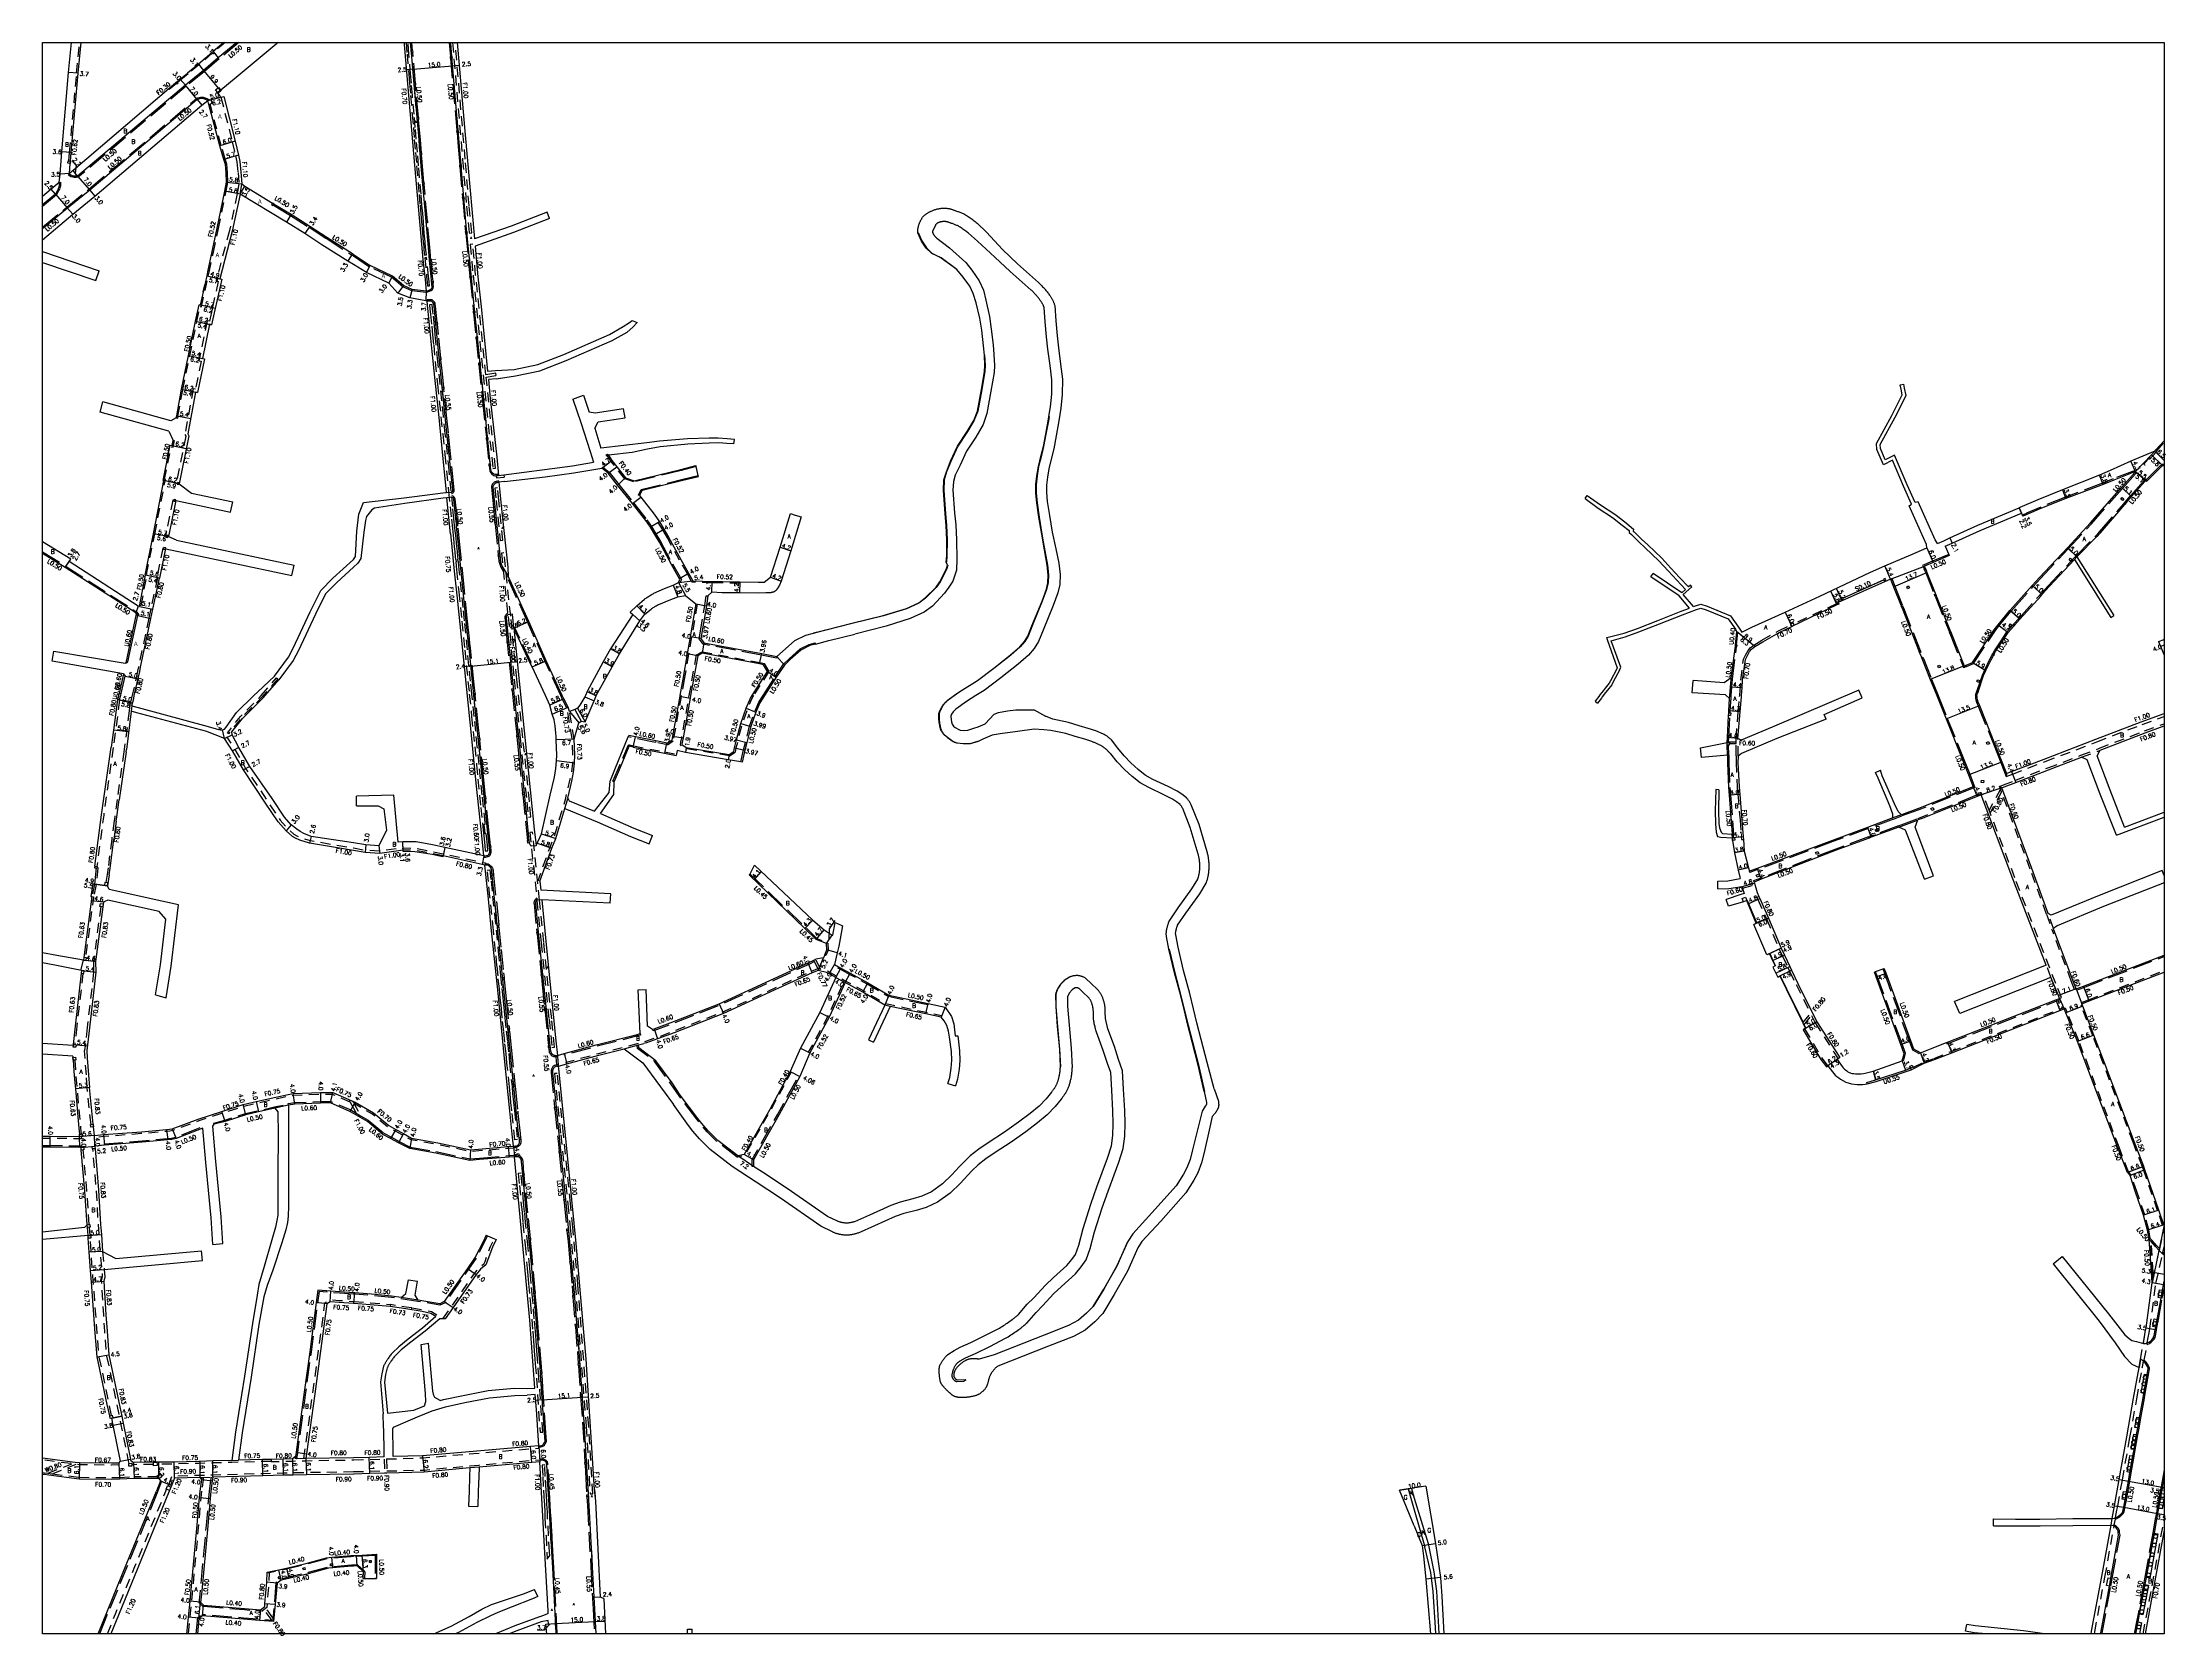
# Model space of a CAD drawing. Header units: metres. Extents: x -12000 to -11199, y -112201 to -111600.
import ezdxf

# ---------------------------------------------------------------- set-up
doc = ezdxf.new("R2010")
doc.units = ezdxf.units.M
doc.header["$LTSCALE"] = 2.5
for name, pattern in [('22320', [2.5, 1.5, -1]), ('22330', [4, 3, -1]), ('51070', [2.5, 1.5, -1])]:
    doc.linetypes.add(name, pattern=pattern)
doc.layers.get('0').update_dxf_attribs({"color": 150, "lineweight": 30})
for name, color, linetype in [('2101000', 175, 'Continuous'), ('2101001', 1, 'Continuous'), ('2102000', 4, 'Continuous'), ('2102001', 191, 'Continuous'), ('2213000', 3, 'Continuous'), ('2227000', 14, 'Continuous'), ('2231000', 4, 'Continuous'), ('2232000', 120, '22320'), ('2233000', 120, '22330'), ('2233300', 143, 'Continuous'), ('2235000', 4, 'Continuous'), ('2236000', 3, 'Continuous'), ('2236100', 3, 'Continuous'), ('2238000', 3, 'Continuous'), ('5107000', 4, '51070'), ('6132000', 60, '61320'), ('6165200', 90, '61300'), ('9107000', 139, 'Continuous'), ('9201100', 215, 'Continuous'), ('9201500', 222, 'Continuous'), ('9201600', 215, 'Continuous'), ('9202100', 82, 'Continuous'), ('9202200', 82, 'Continuous'), ('9203500', 155, 'Continuous'), ('999', 7, 'Continuous')]:
    doc.layers.add(name, color=color, linetype=linetype)
doc.styles.add('Dm_Anotation', font='txt.shx', dxfattribs={"bigfont": 'pscdm.shx'})
doc.linetypes.add('61300', pattern='A,2,-0.75,[1,dmdr.shx,S=0.15,R=0,X=0,Y=0],-0.75', length=3.5)
doc.linetypes.add('61320', pattern='A,0,[3,dmdr.shx,S=0.25,R=0,X=0,Y=0],1.5,[3,dmdr.shx,S=0.25,R=0,X=0,Y=0]', length=1.5)

# ---------------------------------------------------------------- blocks, each defined once
blk = doc.blocks.new('223800')
at = {"color": 0, "linetype": 'Continuous'}
blk.add_circle((0, 0), 0.75, dxfattribs=at)

msp = doc.modelspace()

# ---------------------------------------------------------------- linework, layer by layer
at = {"layer": '2101000'}
for points in [[(-11993.69, -111652.74), (-11993.33, -111649.66), (-11992.74, -111641.25), (-11990.18, -111611.3), (-11989.02, -111600)], [(-11989.84, -111649.45), (-11989.5, -111645.63), (-11989.43, -111644.73), (-11989.14, -111641.49), (-11986.49, -111611.63), (-11985.38, -111600)], [(-11931.55, -111600), (-11935.69, -111603.46), (-11936.14, -111603.85), (-11941.22, -111608.14), (-11945.29, -111611.59)], [(-11911.09, -111600), (-11927.02, -111613.15), (-11932.76, -111618.01), (-11932.93, -111618.16), (-11933.82, -111618.91), (-11932.82, -111620.66), (-11932.72, -111620.63), (-11931.65, -111620.38), (-11927.36, -111637.23), (-11926.12, -111642.53), (-11925.62, -111644.84), (-11925.16, -111648.95), (-11924.81, -111653.32), (-11923.68, -111654.21), (-11913.24, -111660.54), (-11912.64, -111660.9), (-11906.24, -111664.77), (-11899.18, -111669.27), (-11892.76, -111673.41), (-11883.14, -111679.61), (-11882.73, -111679.88)], [(-11863.65, -111600), (-11863.59, -111600.76), (-11862.25, -111616.98), (-11859.69, -111646.27), (-11857.37, -111673.13), (-11856.59, -111681.83), (-11855.71, -111689.35), (-11855.3, -111693.76)], [(-11843.63, -111600), (-11842.75, -111610.01), (-11840.72, -111633.44), (-11838.89, -111654.46), (-11837.09, -111674.09)], [(-11948.06, -111613.85), (-11949.23, -111614.85), (-11949.69, -111615.24), (-11952.38, -111617.54), (-11988.47, -111648.29), (-11989.69, -111649.33), (-11989.84, -111649.45)], [(-11948.06, -111613.85), (-11945.29, -111611.59)], [(-12000, -111674.41), (-11988.6, -111664.79), (-11980.2, -111657.93), (-11939.9, -111623.64), (-11937.68, -111621.84)], [(-11937.95, -111687.95), (-11937.62, -111686.5), (-11934.09, -111670.01), (-11931.19, -111656.02), (-11930.57, -111652.65), (-11930.7, -111649.17), (-11930.82, -111647.49), (-11931.03, -111646.04), (-11931.59, -111644.13), (-11933.11, -111638.92), (-11937.26, -111623.38), (-11937.68, -111621.84)], [(-11993.69, -111652.74), (-11996.68, -111655.25), (-12000, -111658.1)], [(-11882.73, -111683.74), (-11884.84, -111682.44), (-11894.63, -111676.25), (-11901.11, -111672.07), (-11908.04, -111667.78), (-11925.51, -111657.2), (-11928.42, -111671.18)], [(-11928.42, -111671.18), (-11933.18, -111689.06), (-11932.4, -111689.24), (-11934.86, -111700.32)], [(-11836.85, -111676.74), (-11835.79, -111688.41), (-11834.49, -111700.74), (-11832.22, -111723.93), (-11829.15, -111723.66)], [(-11882.73, -111679.88), (-11876.41, -111684.12)], [(-11854.94, -111697.53), (-11855.47, -111697.46), (-11861.53, -111696.32), (-11865.96, -111694.47), (-11869.42, -111690.79), (-11877.87, -111686.74), (-11882.73, -111683.74)], [(-11855.3, -111693.76), (-11860.62, -111693.15), (-11863.87, -111691.65), (-11868.06, -111688.12), (-11876.41, -111684.12)], [(-11949.39, -111740.74), (-11947.56, -111730.73), (-11944.97, -111718.04), (-11942.29, -111705.06), (-11940.9, -111698.92), (-11940.42, -111699.03), (-11937.95, -111687.95)], [(-11939.36, -111694.03), (-11938.73, -111691.32)], [(-11934.86, -111700.32), (-11935.49, -111703.01), (-11936.23, -111706.39)], [(-11849.07, -111769.79), (-11847.63, -111769.64), (-11847.73, -111768.16), (-11848.88, -111757.03), (-11850.6, -111740.14), (-11851.89, -111727.47), (-11853.07, -111716.54), (-11854.81, -111698.92), (-11854.94, -111697.53)], [(-11936.23, -111706.39), (-11937.01, -111706.22), (-11939.69, -111719.17), (-11938.91, -111719.33)], [(-11938.91, -111719.33), (-11941.49, -111732.02)], [(-11941.49, -111732.02), (-11942.28, -111731.86), (-11945.15, -111747.57), (-11944.79, -111748.25), (-11948.46, -111766.35)], [(-11828.88, -111726.8), (-11831.82, -111727.06), (-11831.19, -111734.17), (-11828.73, -111756.38), (-11828.04, -111763.22), (-11826.01, -111763.02)], [(-11949.55, -111741.53), (-11949.39, -111740.74)], [(-11951.15, -111751.98), (-11950.76, -111750.01)], [(-11203.42, -111754.09), (-11203.06, -111753.6), (-11200, -111750.17)], [(-11963.36, -111812.62), (-11961.14, -111800.89), (-11961.33, -111800.84), (-11958.13, -111785.24), (-11954.24, -111765.2), (-11954.54, -111765.14), (-11951.84, -111751.84), (-11951.15, -111751.98)], [(-11786.59, -111755.65), (-11785.32, -111757.58), (-11783.47, -111759.94), (-11780.17, -111764.18), (-11776.94, -111765.26)], [(-11203.42, -111754.09), (-11212.52, -111757.88), (-11220.31, -111761.42), (-11224.4, -111763.07), (-11238.24, -111768.63), (-11247.58, -111772.37), (-11254.36, -111775.3), (-11254.61, -111775.41)], [(-11825.74, -111765.47), (-11827.86, -111765.71), (-11826.73, -111777.11), (-11824.52, -111797.82), (-11824.37, -111801.24)], [(-11778.36, -111814.82), (-11775.84, -111812.45), (-11773.04, -111809.91), (-11772.73, -111809.68), (-11772.41, -111809.45), (-11772.09, -111809.23), (-11771.76, -111809.02), (-11771.43, -111808.81), (-11771.1, -111808.6), (-11770.77, -111808.4), (-11770.43, -111808.2), (-11770.09, -111808.01), (-11769.75, -111807.82), (-11769.41, -111807.64), (-11765.42, -111805.81), (-11762.15, -111804.55), (-11760.17, -111803.63), (-11759.6, -111802.46), (-11762.83, -111796.82), (-11767.38, -111788.43), (-11769.12, -111785.5), (-11770.77, -111782.75), (-11772.5, -111780.26), (-11777.55, -111773.87), (-11783.11, -111766.9), (-11786.69, -111762.33), (-11789.03, -111760.46)], [(-11280.97, -111793.47), (-11287.06, -111796.06), (-11290.38, -111797.47), (-11290.17, -111797.97), (-11290.05, -111798.26), (-11289.85, -111798.72), (-11289.74, -111798.98), (-11289.39, -111799.78), (-11286.25, -111807.66), (-11286.15, -111807.91), (-11285.97, -111808.38), (-11285.88, -111808.61), (-11280.63, -111821.8), (-11280.48, -111822.16), (-11280.3, -111822.62), (-11280.17, -111822.94), (-11275.36, -111835.02), (-11274.9, -111834.83), (-11274.67, -111834.73), (-11272.22, -111833.71), (-11264, -111821.45), (-11262.51, -111819.52), (-11258.09, -111814.1), (-11257, -111812.89), (-11249.67, -111804.75), (-11246.97, -111801.75), (-11236.46, -111790.47), (-11227.75, -111781.13), (-11216.08, -111767.84), (-11211.07, -111762.17), (-11210.74, -111761.8)], [(-11210.74, -111761.8), (-11218.95, -111764.97), (-11222.98, -111766.6), (-11237.03, -111771.92), (-11246.24, -111775.6), (-11251.74, -111777.98), (-11252.2, -111778.18), (-11253.25, -111778.63)], [(-11232.87, -111793.96), (-11232.77, -111793.85), (-11225.3, -111786.24), (-11225.13, -111786.07), (-11224.78, -111785.72), (-11224.66, -111785.59), (-11223.94, -111784.86), (-11214.83, -111774.21), (-11214.72, -111774.09), (-11214.39, -111773.71), (-11214.31, -111773.61), (-11212.27, -111771.23), (-11207.27, -111765.57), (-11206.93, -111765.19), (-11206.64, -111765.46), (-11201.06, -111759.99), (-11200.94, -111759.87), (-11200.59, -111759.52), (-11200, -111759.47)], [(-11949.76, -111772.73), (-11952.53, -111786.28), (-11952.63, -111786.26)], [(-11833.52, -111906.67), (-11834.36, -111898.98), (-11836.4, -111879.21), (-11838.04, -111862.43), (-11841.99, -111824.19), (-11843.51, -111809.49), (-11844.59, -111799.33), (-11845.99, -111785.17), (-11846.09, -111785.19), (-11847.5, -111771.69), (-11848.9, -111771.85)], [(-11773.91, -111768.84), (-11774.86, -111770.83), (-11774.43, -111771.37), (-11774.39, -111771.41), (-11769.29, -111777.87), (-11767.33, -111780.7), (-11765.69, -111783.46), (-11763.9, -111786.45), (-11759.33, -111794.89), (-11756.34, -111800.1), (-11754.8, -111802.99), (-11747.48, -111803.16), (-11743.61, -111803.25), (-11737.07, -111803.34), (-11730.07, -111803.44), (-11727.85, -111803.41), (-11725.43, -111801.63), (-11721.85, -111790.32), (-11717.93, -111777.59)], [(-11713.93, -111778.86), (-11717.85, -111791.6), (-11721.48, -111803.05), (-11722.12, -111804.56), (-11722.69, -111805.63), (-11722.7, -111805.65), (-11722.77, -111805.75), (-11722.85, -111805.86), (-11722.92, -111805.96), (-11722.99, -111806.07), (-11723.07, -111806.17), (-11723.15, -111806.27), (-11723.23, -111806.37), (-11723.31, -111806.47), (-11723.4, -111806.56), (-11723.49, -111806.65), (-11723.58, -111806.74), (-11723.68, -111806.81), (-11723.78, -111806.89), (-11723.9, -111806.96), (-11724.01, -111807.03), (-11724.13, -111807.08), (-11724.25, -111807.13), (-11724.38, -111807.18), (-11724.5, -111807.22), (-11724.63, -111807.26), (-11724.75, -111807.29), (-11724.88, -111807.33), (-11725.01, -111807.36), (-11725.14, -111807.38), (-11725.27, -111807.41), (-11725.4, -111807.44), (-11727.25, -111807.55), (-11730.02, -111807.64), (-11737.13, -111807.54), (-11743.73, -111807.45), (-11747.57, -111807.26), (-11749.12, -111808.68), (-11749.64, -111812.39), (-11751.8, -111824.71), (-11750.58, -111826.3), (-11728.77, -111830.39), (-11723.12, -111831.49)], [(-11285.42, -111788.84), (-11283.09, -111787.86), (-11280.8, -111786.81), (-11270.21, -111782.01), (-11254.61, -111775.41)], [(-11282.53, -111789.88), (-11279.93, -111788.73), (-11269.31, -111784.02), (-11253.75, -111777.44), (-11253.44, -111778.17), (-11253.25, -111778.63)], [(-11963.36, -111812.62), (-11963.94, -111812.5), (-11989.92, -111795.66), (-11989.32, -111794.74), (-12000, -111788.21)], [(-11282.53, -111789.88), (-11281.17, -111793.01), (-11280.97, -111793.47)], [(-11991.38, -111797.93), (-12000, -111792.67)], [(-11967.76, -111833.5), (-11964.09, -111816.09), (-11964.55, -111815.37), (-11964.74, -111815.08), (-11991.38, -111797.93)], [(-11953.56, -111790.82), (-11955.86, -111802.02)], [(-11359.17, -111822.3), (-11355.42, -111820.44), (-11342.93, -111814.72), (-11329.83, -111808.71), (-11310.67, -111799.68), (-11305.28, -111797.36), (-11295.48, -111793.12), (-11289.41, -111790.54)], [(-11270.58, -111846.28), (-11270.54, -111846.07), (-11270.46, -111845.78), (-11270.29, -111845.28), (-11270.24, -111845.13), (-11270.08, -111844.66), (-11270.02, -111844.48), (-11268.02, -111838.66), (-11267.18, -111836.78), (-11265.22, -111832.7), (-11264.49, -111831.39), (-11264.36, -111831.15), (-11264.12, -111830.72), (-11264, -111830.5), (-11263.52, -111829.63), (-11261.31, -111826.25), (-11258.78, -111822.39), (-11256.78, -111820.14), (-11256.65, -111820), (-11256.32, -111819.63), (-11256.23, -111819.53), (-11254.37, -111817.45), (-11246.38, -111808.57), (-11246.29, -111808.47), (-11245.96, -111808.1), (-11245.78, -111807.9), (-11243.27, -111805.13), (-11233.79, -111794.94)], [(-11965.36, -111846.23), (-11963.33, -111837.13), (-11963, -111835.56), (-11959.1, -111817.14), (-11958.36, -111813.62), (-11955.86, -111802.02)], [(-11803.98, -111846.23), (-11810.03, -111833.14), (-11816.6, -111818.25), (-11824.37, -111801.24)], [(-11303.14, -111802.31), (-11322.86, -111811.14), (-11322.6, -111811.71), (-11323.35, -111812.07), (-11340.37, -111820.14)], [(-11303.14, -111802.31), (-11301.99, -111805.18), (-11299.13, -111812.4), (-11299.05, -111812.61), (-11298.87, -111813.07), (-11298.78, -111813.29), (-11292.42, -111829.4), (-11292.35, -111829.58), (-11292.16, -111830.05), (-11292.03, -111830.38), (-11291.51, -111831.7), (-11291.45, -111831.86), (-11291.26, -111832.33), (-11291.2, -111832.48), (-11288.16, -111840.18), (-11285.72, -111846.24)], [(-11791.17, -111846.23), (-11785.21, -111835.36), (-11782.47, -111830.51), (-11774.78, -111818.03), (-11772.86, -111815.54), (-11770.48, -111813.63), (-11770.21, -111813.44), (-11769.94, -111813.25), (-11769.67, -111813.06), (-11769.39, -111812.88), (-11769.11, -111812.7), (-11768.83, -111812.52), (-11768.55, -111812.35), (-11768.26, -111812.19), (-11767.98, -111812.03), (-11767.68, -111811.87), (-11767.62, -111811.84), (-11763.7, -111810.29), (-11760.42, -111809.03), (-11757.56, -111808.47)], [(-11757.56, -111808.47), (-11753.57, -111811.64), (-11755.74, -111824.02), (-11756.87, -111830.49), (-11758.55, -111840.03), (-11759.66, -111846.23)], [(-11822.23, -111820.86), (-11818.32, -111859.55), (-11814.56, -111896.55), (-11813.82, -111902.73)], [(-11810.37, -111846.23), (-11815.37, -111835.39), (-11816.05, -111833.96), (-11822.23, -111820.86)], [(-11778.36, -111814.82), (-11777.39, -111815.69), (-11785.76, -111828.6), (-11788.61, -111833.44), (-11794.65, -111844.67), (-11795.28, -111846.23)], [(-11363.23, -111839.59), (-11361.63, -111827.54), (-11361.57, -111827.04), (-11361.18, -111827.08), (-11360.7, -111822.45), (-11361.07, -111822.14), (-11361.16, -111822.07)], [(-11359.32, -111846.24), (-11359.11, -111843.32), (-11358.91, -111840.43), (-11357.87, -111832.67), (-11357.22, -111831.32), (-11356.27, -111829.59), (-11355.52, -111828.74), (-11354.32, -111827.76), (-11351.32, -111825.91), (-11345.07, -111822.46), (-11340.37, -111820.14)], [(-11732.43, -111846.23), (-11726.65, -111837.18), (-11728.14, -111834.58), (-11729.57, -111834.27), (-11751.18, -111830.22), (-11752.93, -111831.18), (-11754.61, -111840.75), (-11755.59, -111846.23)], [(-11720.14, -111834.76), (-11723.28, -111839.34), (-11727.68, -111846.23)], [(-11970.48, -111846.23), (-11970.32, -111845.46), (-11968.84, -111838.88)], [(-11727.68, -111846.23), (-11729.45, -111848.99), (-11731, -111852.51), (-11732.87, -111857.94), (-11734.41, -111863.95), (-11735.12, -111866.75), (-11736.11, -111871.27), (-11736.61, -111871.19), (-11741.39, -111870.4)], [(-11360.66, -111862.38), (-11359.84, -111852.3), (-11359.36, -111846.69), (-11359.32, -111846.24)], [(-11285.72, -111846.24), (-11282.19, -111854.99), (-11276.19, -111869.88), (-11273.73, -111876.07), (-11271.95, -111880.57)], [(-11270.58, -111846.28), (-11270.61, -111846.51), (-11270.55, -111847.18), (-11270.47, -111847.74), (-11270.21, -111848.54), (-11269.65, -111849.98), (-11263.65, -111864.86), (-11261.11, -111871.26), (-11259.46, -111875.62)], [(-11364.72, -111863.92), (-11364.65, -111862.09), (-11364.22, -111853.75), (-11364.17, -111852.75), (-11364.13, -111851.99), (-11363.81, -111847.35)], [(-11259.46, -111875.62), (-11257.52, -111874.87), (-11245.16, -111870.16), (-11225.69, -111862.7), (-11208.65, -111856.18), (-11200, -111852.99)], [(-11224.12, -111866.81), (-11207.11, -111860.3), (-11200, -111857.68)], [(-11968.47, -111867.48), (-11971.03, -111885.51)], [(-11777.23, -111865.65), (-11778.72, -111865.34)], [(-11777.23, -111865.65), (-11765.48, -111867.97), (-11761.1, -111868.83)], [(-11741.39, -111870.4), (-11757.5, -111867.65), (-11760.71, -111866.87), (-11761.1, -111868.83)], [(-11364.64, -111868.69), (-11364.67, -111871.53), (-11364.23, -111880.94), (-11363.99, -111883.81), (-11363.18, -111893.51), (-11362.87, -111898.44)], [(-11360.64, -111869.01), (-11360.67, -111871.46), (-11360.24, -111880.68), (-11360.01, -111883.48), (-11359.2, -111893.19), (-11358.7, -111899.5), (-11358.62, -111900.47), (-11358.28, -111904.84), (-11356.68, -111911.17), (-11356.37, -111912.43)], [(-11261.23, -111881.04), (-11260.29, -111880.67), (-11255.92, -111878.97), (-11243.57, -111874.26), (-11231.09, -111869.48)], [(-11271.95, -111880.57), (-11292.6, -111888.78), (-11299, -111891.15)], [(-11268.99, -111883.7), (-11270.48, -111884.29), (-11291.17, -111892.51), (-11292.84, -111893.13)], [(-11244.42, -111947.8), (-11256.99, -111915.27), (-11268.99, -111883.7)], [(-11243.76, -111928.42), (-11249.91, -111911.44), (-11261.23, -111881.04)], [(-11972.16, -111893.56), (-11973.08, -111900.51)], [(-11302.25, -111892.36), (-11311.78, -111895.9), (-11325.01, -111900.8), (-11353.42, -111911.36), (-11356.37, -111912.43)], [(-11974.86, -111913.78), (-11974.46, -111911.27), (-11973.08, -111900.51)], [(-11362.79, -111899.82), (-11362.71, -111900.82), (-11362.01, -111905.56), (-11360.58, -111912.07), (-11359.81, -111915.13)], [(-11299.98, -111895.78), (-11310.39, -111899.65), (-11310.91, -111899.84), (-11311.22, -111899.95), (-11323.62, -111904.55), (-11351.91, -111915.49), (-11354.58, -111916.52)], [(-11822.38, -112016.13), (-11822.87, -112011.55), (-11823.75, -112002.83), (-11825.81, -111983.06), (-11828.15, -111958.38), (-11830.8, -111933.67), (-11831.81, -111922.88), (-11833.17, -111910.12)], [(-11980.98, -111917.23), (-11981.74, -111921.96), (-11981.42, -111922), (-11981.34, -111922.01), (-11984.38, -111944.96), (-11984.51, -111945.96)], [(-11980.26, -111910.53), (-11980.33, -111911.16), (-11979.73, -111911.22), (-11980.39, -111917.3), (-11980.98, -111917.23)], [(-11974.86, -111913.78), (-11975.53, -111917.93)], [(-11812.45, -111916.25), (-11812.07, -111919.63)], [(-11359.09, -111918.2), (-11358.93, -111918.78), (-11358.57, -111920.08), (-11358.33, -111920.8)], [(-11354.58, -111916.52), (-11354.47, -111916.91), (-11354.31, -111917.49), (-11353.98, -111918.67), (-11353.39, -111920.43), (-11352.8, -111922.02), (-11352.47, -111922.77), (-11349.17, -111930.09), (-11344.38, -111941.5), (-11343.17, -111944.07), (-11341.16, -111948.35), (-11340.47, -111949.77), (-11338.05, -111954.73), (-11330.87, -111969.17), (-11323.83, -111980.18), (-11322.21, -111982.71)], [(-11976.99, -111924.16), (-11977.21, -111925.87), (-11979.82, -111945.57), (-11979.95, -111946.56), (-11979.89, -111950.53), (-11982.31, -111971.45), (-11983.27, -111980.05)], [(-11811.68, -111923.17), (-11809.82, -111942.66), (-11806.4, -111976.34), (-11805.8, -111981.87), (-11805.8, -111981.87), (-11805.8, -111981.87)], [(-11348.83, -111943.56), (-11349.74, -111943.98), (-11354.67, -111932.48), (-11353.75, -111932.08), (-11356.84, -111924.75), (-11357.37, -111923.5)], [(-11233.19, -111956.82), (-11234.42, -111953.55), (-11241.55, -111934.52), (-11241.71, -111934.08)], [(-11985.25, -111949.9), (-11985.36, -111950.87), (-11987.68, -111970.84), (-11988.44, -111977.73), (-11988.49, -111978.17)], [(-11711.3, -111947.02), (-11709.11, -111945.98), (-11708.41, -111945.65)], [(-11348.83, -111943.56), (-11347.61, -111946.16), (-11346.67, -111948.15)], [(-11346.67, -111948.15), (-11347.47, -111948.56), (-11346.4, -111950.82), (-11345.68, -111952.32), (-11344.87, -111951.91)], [(-11291.88, -111980.9), (-11294.35, -111979.58), (-11295.52, -111976.37), (-11304.84, -111950.84), (-11305.49, -111949.08)], [(-11233.19, -111956.82), (-11230.42, -111955.75), (-11200, -111944.04)], [(-11344.87, -111951.91), (-11342.48, -111956.84), (-11336.19, -111969.64), (-11335.8, -111970.43), (-11335.18, -111971.69), (-11335.53, -111971.89), (-11336.05, -111972.2)], [(-11298.7, -111983.95), (-11298, -111981.24), (-11299.28, -111977.74), (-11308.6, -111952.21), (-11309.24, -111950.45)], [(-11239.39, -111960.37), (-11239.83, -111959.33), (-11241.59, -111955.12), (-11242.63, -111952.42)], [(-11230.96, -111962.39), (-11228.26, -111961.35), (-11200, -111950.47)], [(-11311.93, -111992.62), (-11312.05, -111992.08), (-11308.75, -111991.15), (-11297.49, -111987.44), (-11295.57, -111986.74), (-11295.38, -111987.26), (-11290.43, -111984.85), (-11286.62, -111983.46), (-11280.04, -111980.89), (-11239.28, -111964.95), (-11237.65, -111964.31)], [(-11291.88, -111980.9), (-11288.11, -111979.43), (-11282.07, -111977.07), (-11281.6, -111976.88), (-11240.84, -111960.94), (-11239.39, -111960.37)], [(-11204.48, -112067.62), (-11204.77, -112063.63), (-11205.66, -112051.13), (-11206.23, -112047.72), (-11207.72, -112042.16), (-11210.8, -112033.38), (-11212.81, -112027.18), (-11213.83, -112026.07), (-11217.4, -112016.67), (-11228.68, -111986.89), (-11232.61, -111976.6), (-11237.04, -111965.8), (-11237.65, -111964.31)], [(-11200.14, -112045.75), (-11201.94, -112040.22), (-11207.2, -112025.04), (-11207.66, -112023.73), (-11211.21, -112014.39), (-11222.46, -111984.68), (-11226.44, -111974.25), (-11230.59, -111963.34), (-11230.78, -111962.86), (-11230.96, -111962.39)], [(-11336.05, -111972.2), (-11329.45, -111983.37), (-11327.32, -111986.22), (-11326.82, -111985.88), (-11326.74, -111985.83), (-11325.01, -111988.02), (-11323.97, -111989.33), (-11323.34, -111989.89), (-11322.66, -111990.38), (-11321.95, -111990.8)], [(-11983.27, -111980.05), (-11983.08, -111982.96), (-11982.62, -111989.2), (-11982.31, -111994)], [(-11787.57, -112200), (-11788.22, -112186.8), (-11789.6, -112186.11), (-11791.34, -112149.87), (-11791.79, -112145.5), (-11794.96, -112096.45), (-11798.71, -112052.85), (-11802.72, -112011.9), (-11805.33, -111986.91), (-11805.39, -111985.9)], [(-11322.21, -111982.71), (-11322.87, -111983.17), (-11323.2, -111983.39), (-11321.34, -111986.11), (-11320.94, -111986.58), (-11320.51, -111987.02), (-11320.1, -111987.38), (-11319.65, -111987.71), (-11319.19, -111988.02), (-11318.71, -111988.28), (-11318.2, -111988.49), (-11318.12, -111988.52), (-11317.55, -111988.66), (-11316.97, -111988.74), (-11316.39, -111988.77), (-11315.8, -111988.78), (-11315.21, -111988.78), (-11315.07, -111988.78), (-11314.22, -111988.77), (-11313.38, -111988.71), (-11312.66, -111988.62), (-11309.72, -111987.79), (-11298.7, -111983.95)], [(-11980.42, -112012.08), (-11980.76, -112008.81), (-11980.86, -112007.82), (-11982.31, -111994)], [(-11321.95, -111990.8), (-11320.01, -111991.97), (-11317.9, -111992.63), (-11315.78, -111992.85), (-11313.65, -111992.82), (-11312.76, -111992.72), (-11311.93, -111992.62)], [(-11817.24, -112107.47), (-11814.35, -112107.27), (-11816.28, -112081.65), (-11821.97, -112020.11)], [(-11200.14, -112045.75), (-11200, -112045.74)], [(-11207.81, -112090.46), (-11207.38, -112088.02), (-11207.06, -112086.22), (-11206.77, -112084.63), (-11204.48, -112067.62)], [(-11219.53, -112156.42), (-11218.93, -112153.12), (-11218.66, -112151.63), (-11216.9, -112141.73), (-11214.03, -112125.68), (-11211.49, -112111.14), (-11209.42, -112099.51)], [(-11812.85, -112129.1), (-11813.74, -112115.33), (-11814.17, -112109.67), (-11817.19, -112109.95)], [(-11965.47, -112141.44), (-11970.95, -112141.67), (-11973.86, -112141.76), (-11986.13, -112141.63), (-11997.63, -112140.13), (-11999.26, -112139.92), (-12000, -112139.83)], [(-11956.1, -112141.43), (-11965.47, -112141.44)], [(-11955.53, -112142.25), (-11957.02, -112146.22)], [(-11809.33, -112192.31), (-11809.36, -112191.19), (-11810.58, -112169.35), (-11811.15, -112157.98), (-11812.43, -112135.09)], [(-11482.73, -112159.27), (-11488.28, -112145.83)], [(-11478.4, -112144.28), (-11474.75, -112165.88), (-11472.83, -112178.76), (-11472.34, -112185.73), (-11471.56, -112200)], [(-11482.73, -112159.27), (-11479.7, -112166.63), (-11479.19, -112170.69), (-11478.4, -112179.35), (-11476.63, -112200)], [(-11227.5, -112200), (-11227.31, -112198.96), (-11223.48, -112178.36), (-11219.99, -112158.99)], [(-11200, -112160.84), (-11203.81, -112181.96), (-11207.16, -112200)], [(-11809.83, -112200), (-11810.25, -112196.26), (-11809.23, -112196.14), (-11809.26, -112194.89)]]:
    msp.add_lwpolyline(points, dxfattribs=at)
at = {"layer": '2101000', "color": 244}
msp.add_lwpolyline([(-11202.04, -111825.83), (-11200, -111830.93)], dxfattribs=at)
at = {"layer": '2101000', "flags": 128}
for points in [[(-11971.66, -111847.69), (-11971.52, -111847.73), (-11970.89, -111847.88), (-11970.52, -111846.43), (-11970.48, -111846.23)], [(-11966.26, -111850.03), (-11965.6, -111847.29), (-11965.36, -111846.23)], [(-11813.82, -111902.73), (-11811.88, -111898.3), (-11808.55, -111883.77), (-11806.93, -111876.97), (-11806.4, -111873.75), (-11806.18, -111870.87), (-11806.01, -111868.68), (-11806.24, -111862.89), (-11806.3, -111861.71), (-11806.39, -111860.45), (-11806.63, -111857.63), (-11807.08, -111855.4), (-11807.76, -111853.23), (-11808.68, -111849.89), (-11810.37, -111846.23)], [(-11801.26, -111852.17), (-11801.8, -111850.63), (-11803.42, -111847.46), (-11803.98, -111846.23)], [(-11795.28, -111846.23), (-11795.48, -111846.72), (-11797.39, -111849.84), (-11798.31, -111850.93), (-11799.28, -111851.46), (-11801.26, -111852.17)], [(-11799.54, -111862.68), (-11797.73, -111856.52), (-11796.86, -111855.83), (-11795.36, -111856.16), (-11791.98, -111848.2), (-11791.23, -111846.33), (-11791.17, -111846.23)], [(-11759.66, -111846.23), (-11759.69, -111846.43), (-11762.39, -111861.5), (-11762.66, -111863.03)], [(-11755.59, -111846.23), (-11755.75, -111847.14), (-11758.45, -111862.2), (-11758.75, -111863.87), (-11758.89, -111864.66), (-11757.23, -111865.78), (-11741.05, -111868.43)], [(-11739.31, -111867.26), (-11738.99, -111865.87), (-11738.25, -111862.96), (-11736.68, -111856.77), (-11734.61, -111851.03), (-11733.02, -111847.15), (-11732.43, -111846.23)], [(-11971.66, -111847.69), (-11973.27, -111859.24), (-11974.08, -111865.72)], [(-11966.53, -111852.13), (-11968.33, -111866.53)], [(-11882.73, -111904.69), (-11899.32, -111901.83), (-11902.95, -111900.7), (-11904.55, -111900), (-11905.77, -111899.31), (-11908.13, -111897.21), (-11911.11, -111893.86), (-11915.85, -111886.76), (-11924.23, -111874.21), (-11928.3, -111867.1), (-11931.32, -111862.45), (-11934.83, -111861.07), (-11936.45, -111860.41), (-11937.96, -111859.81), (-11964.43, -111852.71), (-11966.53, -111852.13)], [(-11966.26, -111850.03), (-11963.87, -111850.69), (-11937.47, -111857.87), (-11934.5, -111858.76), (-11932.96, -111859.15), (-11932.09, -111859.14), (-11931.34, -111858.88)], [(-11882.73, -111901.75), (-11898.72, -111899.3), (-11901.44, -111898.23), (-11902.85, -111897.47), (-11904.13, -111896.58), (-11906.21, -111894.91), (-11908.68, -111892.11), (-11913.39, -111885.05), (-11921.85, -111872.93), (-11925.91, -111865.85), (-11928.48, -111860.98)], [(-11764.4, -111864.21), (-11768.75, -111863.31), (-11776.43, -111861.73), (-11778.89, -111861.22)], [(-11980.26, -111910.53), (-11977.7, -111891.15), (-11974.08, -111865.72)], [(-11968.47, -111867.48), (-11968.33, -111866.53)], [(-11801.93, -111884.89), (-11800.4, -111878.46), (-11799.73, -111875.08), (-11799.34, -111871.76), (-11799.31, -111868.62), (-11799.54, -111862.68)], [(-11764.4, -111864.21), (-11762.66, -111863.03)], [(-11741.05, -111868.43), (-11739.31, -111867.26)], [(-11972.16, -111893.56), (-11971.95, -111891.93), (-11971.03, -111885.51)], [(-11812.45, -111916.25), (-11807.93, -111903.69), (-11806.46, -111900.07), (-11803.05, -111888.78)], [(-11873.15, -111902.83), (-11878.01, -111902.47), (-11882.73, -111901.75)], [(-11833.52, -111906.67), (-11848.29, -111903.51), (-11852.96, -111902.52), (-11859.06, -111901.41), (-11864.11, -111901.39), (-11865.81, -111901.5)], [(-11833.17, -111910.12), (-11834.26, -111909.89), (-11848.95, -111906.64), (-11849.04, -111907.03), (-11853.02, -111906.19), (-11859.56, -111905.19), (-11863.96, -111904.98), (-11863.98, -111904.48), (-11872.8, -111905.81), (-11878.37, -111905.44), (-11882.73, -111904.69)], [(-11731.48, -111910.15), (-11709.55, -111930.86), (-11705.29, -111934.55), (-11702.22, -111936.61), (-11701.92, -111936.61), (-11701.1, -111931.79)], [(-11704.98, -111944.02), (-11704.24, -111942.12), (-11704.35, -111939.64), (-11708.27, -111938.19), (-11712.51, -111933.98), (-11733.4, -111913.94)], [(-11698.36, -111933.04), (-11699.75, -111940.72), (-11700.3, -111943.25), (-11701.39, -111947.66)], [(-11769.96, -111972.08), (-11769.37, -111971.87), (-11763.26, -111969.63), (-11753.93, -111965.95), (-11744.81, -111962.45), (-11724.14, -111952.91), (-11711.3, -111947.02)], [(-11704.35, -111950.6), (-11707.56, -111949.83), (-11709.71, -111950.69)], [(-11704.98, -111944.02), (-11705.44, -111945.08), (-11708.41, -111945.65)], [(-11701.39, -111947.66), (-11698.96, -111948.98), (-11695.45, -111950.9), (-11688.73, -111954.57), (-11680.89, -111959.23), (-11666.08, -111962.35), (-11659.62, -111963.74)], [(-11709.71, -111950.69), (-11722.45, -111956.53), (-11743.15, -111966.09), (-11752.5, -111969.68), (-11761.84, -111973.37), (-11768.04, -111975.65), (-11772.25, -111977.12), (-11773.2, -111977.4)], [(-11700.88, -111952.49), (-11706.93, -111965.69), (-11714.22, -111979.11), (-11718.05, -111987.99), (-11725.76, -112002.26), (-11735.43, -112019.2), (-11737.85, -112019.8)], [(-11697.37, -111954.41), (-11703.37, -111967.5), (-11710.64, -111980.9), (-11714.43, -111989.82), (-11722.26, -112004.21), (-11731.88, -112021.25), (-11731.83, -112023.75)], [(-11700.88, -111952.49), (-11703.33, -111951.15), (-11704.35, -111950.6)], [(-11682.37, -111962.94), (-11690.65, -111958.08), (-11697.37, -111954.41)], [(-11661.16, -111967.43), (-11666.91, -111966.26), (-11680.36, -111963.38)], [(-11805.8, -111981.87), (-11803.29, -111981.19), (-11791.19, -111977.91), (-11775.74, -111973.98), (-11774.68, -111973.67)], [(-11988.5, -111982.18), (-11988.49, -111982.67), (-11988.42, -111983.67), (-11988.01, -111989.63), (-11987.59, -111994.45), (-11986.56, -112006.47), (-11986.24, -112009.33), (-11986.07, -112011.56), (-11986, -112012.56)], [(-11805.39, -111985.9), (-11802.3, -111985.07), (-11790.18, -111981.78), (-11780.67, -111979.36)], [(-11775.27, -111977.95), (-11773.71, -111977.54), (-11773.2, -111977.4)], [(-11980.42, -112012.08), (-11976.98, -112011.75), (-11962.71, -112010.63), (-11953.24, -112009.76), (-11952.09, -112009.7), (-11951.11, -112009.5), (-11941.33, -112005.86), (-11932.39, -112003.01), (-11924.32, -112000.37), (-11919.41, -111999.28), (-11912.03, -111997.64), (-11907.39, -111996.57), (-11905.41, -111996.27), (-11895.15, -111995.86), (-11890.48, -111995.82), (-11884.53, -111998.44), (-11883.36, -111998.96), (-11883.03, -111999.1), (-11882.73, -111999.23)], [(-11912.34, -112001.81), (-11918.54, -112003.18), (-11923.31, -112004.24), (-11931.1, -112006.8), (-11935.23, -112007.86)], [(-11882.73, -112003.76), (-11884.05, -112003), (-11891.37, -111999.82), (-11895.11, -111999.86), (-11904.82, -112000.23), (-11907.27, -112000.65)], [(-11882.73, -111999.23), (-11882.04, -111999.54), (-11875.17, -112003.52), (-11869.41, -112008.3), (-11866.79, -112009.75), (-11863.86, -112011.36), (-11860.8, -112013.05), (-11850.95, -112014.79), (-11838.56, -112017.48), (-11835.55, -112017.18), (-11824.35, -112016.28), (-11822.38, -112016.13)], [(-11821.97, -112020.11), (-11824.03, -112020.27), (-11835.18, -112021.16), (-11838.79, -112021.47), (-11851.72, -112018.72), (-11861.49, -112016.99), (-11865.79, -112014.87), (-11868.71, -112013.25), (-11871.65, -112011.65), (-11877.49, -112006.8), (-11882.73, -112003.76)], [(-11986, -112012.56), (-11997.1, -112012.47), (-12000, -112012.45)], [(-11939.5, -112009.25), (-11949.64, -112013.22), (-11951.22, -112013.64), (-11952.76, -112013.73), (-11962.36, -112014.62), (-11976.61, -112015.74), (-11980.27, -112016.08), (-11980.18, -112017.07), (-11978.83, -112032.7), (-11978.08, -112045.58)], [(-11983.09, -112045.72), (-11984.02, -112033.09), (-11985.36, -112017.56), (-11985.44, -112016.56), (-11985.85, -112016.55), (-11997.13, -112016.47), (-12000, -112016.45)], [(-11978.08, -112045.58), (-11977.8, -112049.42), (-11977.35, -112055.81)], [(-11974.44, -112118.76), (-11974.65, -112117.78), (-11975.55, -112113.45), (-11979.37, -112095.46), (-11980.12, -112086.55), (-11981.57, -112067.33), (-11981.9, -112062.95), (-11982.34, -112056.12), (-11982.71, -112050.79), (-11982.78, -112049.79)], [(-11832.65, -112049.68), (-11833.88, -112052.13), (-11836.81, -112057.97), (-11839.76, -112062.18), (-11848.47, -112074.71), (-11850.19, -112075.51), (-11856.25, -112074.49), (-11858.36, -112074.16)], [(-11828.87, -112051.27), (-11830.34, -112054.2), (-11832.81, -112060.81), (-11834.84, -112062.43), (-11836.5, -112064.5), (-11845.11, -112076.88), (-11848.09, -112081.22), (-11848.98, -112081.23), (-11850.22, -112081.25)], [(-11976.71, -112062.56), (-11976.5, -112065.41), (-11976.88, -112066.99), (-11976.08, -112079.66), (-11975.66, -112085.84), (-11974.92, -112094.82), (-11971.14, -112112.57), (-11970.13, -112117.88), (-11969.6, -112120.51), (-11966.83, -112134.04), (-11966.75, -112134.46), (-11965.66, -112135.34)], [(-11882.72, -112071.39), (-11887.8, -112071.01), (-11891.24, -112070.78), (-11896.12, -112070.35), (-11896.75, -112075.04), (-11899.23, -112093.66), (-11901.29, -112108.87), (-11904.35, -112131.52), (-11904.56, -112133.09), (-11905.76, -112133.99)], [(-11882.72, -112075.4), (-11888.12, -112075), (-11891.52, -112074.77), (-11892.78, -112075.57), (-11895.27, -112094.25), (-11897.32, -112109.41), (-11900.39, -112132.06), (-11900.63, -112133.87)], [(-11864.76, -112073.15), (-11868.35, -112072.59), (-11875.95, -112071.89), (-11882.23, -112071.42), (-11882.72, -112071.39)], [(-11851.64, -112080.36), (-11853.61, -112079.14), (-11856.84, -112078.45), (-11863.01, -112077.48), (-11868.87, -112076.56), (-11876.37, -112075.87), (-11882.53, -112075.41), (-11882.72, -112075.4)], [(-11971.18, -112135.58), (-11970.55, -112134.8), (-11973.32, -112121.27), (-11973.86, -112118.64), (-11974.44, -112118.76)], [(-11971.18, -112135.58), (-11973.93, -112135.66), (-11986.06, -112135.53), (-11987.69, -112135.31), (-12000, -112133.68)], [(-11905.76, -112133.99), (-11909.2, -112134.08), (-11913.76, -112134.19), (-11917.03, -112134.27), (-11926.03, -112134.5)], [(-11882.72, -112133.59), (-11900.63, -112133.87)], [(-11871.13, -112133.25), (-11876.75, -112133.42), (-11882.6, -112133.59), (-11882.72, -112133.59)], [(-11812.85, -112129.1), (-11815.99, -112129.38), (-11837.57, -112131.16), (-11856.66, -112132.82), (-11867.73, -112133.15)], [(-11928.56, -112134.57), (-11935.8, -112134.78), (-11940.57, -112134.92), (-11941.08, -112134.93), (-11950.3, -112135.18), (-11956.15, -112135.23), (-11956.82, -112135.24), (-11958.12, -112135.26), (-11965.66, -112135.34)], [(-11956.1, -112141.43), (-11955.53, -112142.25)], [(-11939.96, -112141.82), (-11940.55, -112141.02), (-11950.2, -112141.28), (-11951.18, -112143.75), (-11951.54, -112144.63), (-11952.08, -112145.93), (-11952.2, -112146.22)], [(-11940.51, -112146.22), (-11939.96, -112141.82)], [(-11935.78, -112140.88), (-11935.98, -112142.21), (-11936.48, -112146.22)], [(-11882.72, -112139.69), (-11900.48, -112139.97), (-11905.61, -112140.09), (-11909.05, -112140.18), (-11916.87, -112140.37), (-11926.1, -112140.6), (-11935.78, -112140.88)], [(-11838.83, -112137.41), (-11856.13, -112139), (-11870.09, -112139.35), (-11870.99, -112139.37), (-11876.57, -112139.52), (-11882.46, -112139.69), (-11882.72, -112139.69)], [(-11812.43, -112135.09), (-11815.49, -112135.36), (-11835.32, -112137.1)], [(-11978.98, -112200), (-11975.51, -112191.22), (-11968.14, -112173.3), (-11957.02, -112146.22)], [(-11952.2, -112146.22), (-11964.05, -112175.04), (-11971.39, -112192.91), (-11974.2, -112200)], [(-11945.58, -112200), (-11944.96, -112193.71), (-11944.36, -112187.64), (-11944.08, -112184.79), (-11941.65, -112158.84), (-11940.8, -112148.55), (-11940.51, -112146.22)], [(-11936.48, -112146.22), (-11936.81, -112148.91), (-11937.67, -112159.19), (-11940.08, -112185.06), (-11940.38, -112188.03), (-11939.26, -112189.17), (-11923.78, -112190.41), (-11917.78, -112190.9), (-11916.21, -112189.66), (-11916.1, -112188.47), (-11915.45, -112180.48), (-11915.25, -112176.75), (-11910.82, -112175.79), (-11908.03, -112175.13), (-11900.73, -112173.39), (-11892.89, -112171.28), (-11890.85, -112171.1), (-11883.72, -112170.47), (-11882.72, -112170.42)], [(-11882.72, -112174.43), (-11883.43, -112174.46), (-11890.5, -112175.09), (-11892.19, -112175.24), (-11899.75, -112177.27), (-11907.1, -112179.03), (-11909.93, -112179.69), (-11911.56, -112180.84), (-11912.21, -112188.82), (-11912.88, -112195.35), (-11918.1, -112194.89), (-11924.19, -112194.39), (-11939.69, -112193.15), (-11940.98, -112194.1), (-11941.56, -112200)], [(-11882.72, -112170.42), (-11881.53, -112170.36), (-11879.47, -112170.24), (-11874.03, -112169.95), (-11873.99, -112179.04)], [(-11879.01, -112179.14), (-11878.97, -112176.52), (-11881.32, -112174.35), (-11882.72, -112174.43)]]:
    msp.add_lwpolyline(points, dxfattribs=at)
at = {"layer": '2101001'}
for points in [[(-11717.93, -111777.59), (-11716.16, -111778.15), (-11713.93, -111778.86)], [(-11309.24, -111950.45), (-11308.77, -111950.28), (-11305.96, -111949.25), (-11305.49, -111949.08)]]:
    msp.add_lwpolyline(points, dxfattribs=at)
at = {"layer": '2101001', "flags": 128}
for points in [[(-11202.04, -111825.83), (-11200, -111825.02)], [(-11733.4, -111913.94), (-11733.28, -111913.69), (-11731.48, -111910.15)], [(-11701.1, -111931.79), (-11698.82, -111932.83), (-11698.36, -111933.04)], [(-11832.65, -112049.68), (-11832.19, -112049.88), (-11829.54, -112050.99), (-11828.87, -112051.27)], [(-11488.28, -112145.83), (-11482.73, -112144.96)], [(-11478.4, -112144.28), (-11482.73, -112144.96)], [(-11879.01, -112179.14), (-11878.51, -112179.13), (-11874.49, -112179.05), (-11873.99, -112179.04)]]:
    msp.add_lwpolyline(points, dxfattribs=at)
at = {"layer": '2102000'}
for points in [[(-11809.69, -111663.96), (-11823.26, -111669.27), (-11837.09, -111674.09)], [(-11808.75, -111666.36), (-11822.37, -111671.68), (-11836.85, -111676.74)], [(-11709.24, -111822.65), (-11704.57, -111821.44), (-11694.75, -111818.96), (-11682.94, -111816.05), (-11674.21, -111813.37), (-11669.57, -111811.25), (-11667.1, -111809.41), (-11663.06, -111805.4), (-11661.62, -111803.32), (-11660.44, -111801.18), (-11659.13, -111798.3), (-11658.67, -111797), (-11659.22, -111795.97), (-11659.03, -111793.57), (-11658.93, -111787.58), (-11659.19, -111782.05), (-11659.64, -111777.7), (-11660.27, -111768.77), (-11660.1, -111764.89), (-11659.14, -111761.87), (-11657.62, -111757.88), (-11654.95, -111752.18), (-11651.27, -111746.61), (-11648.85, -111742.55), (-11647.41, -111738.97), (-11645.93, -111730.87), (-11644.75, -111724.05), (-11644.66, -111721.79), (-11644.82, -111717.88), (-11645.1, -111714.37), (-11645.81, -111708.52), (-11646.48, -111703.89), (-11647.91, -111698.16), (-11649.01, -111694.69), (-11650.28, -111691.9), (-11652.79, -111688.53), (-11655.25, -111685.55), (-11661.18, -111681.24), (-11664.7, -111679.5), (-11666.78, -111677.55), (-11668.52, -111674.85), (-11669.94, -111671.73), (-11669.96, -111671.54), (-11669.97, -111671.35), (-11669.97, -111671.17), (-11669.97, -111670.98), (-11669.96, -111670.79), (-11669.94, -111670.6), (-11669.92, -111670.41), (-11669.89, -111670.23), (-11669.85, -111670.04), (-11669.81, -111669.85), (-11669.77, -111669.66), (-11669.72, -111669.48), (-11669.67, -111669.29), (-11669.61, -111669.11), (-11669.56, -111668.93), (-11669.5, -111668.74), (-11669.43, -111668.56), (-11669.37, -111668.38), (-11669.3, -111668.2), (-11669.23, -111668.02), (-11669.16, -111667.85), (-11669.11, -111667.71), (-11669.03, -111667.52), (-11668.95, -111667.33), (-11668.86, -111667.15), (-11668.77, -111666.96), (-11668.67, -111666.78), (-11668.57, -111666.6), (-11668.46, -111666.43), (-11668.35, -111666.25), (-11668.23, -111666.08), (-11668.11, -111665.92), (-11667.99, -111665.76), (-11667.85, -111665.6), (-11667.72, -111665.45), (-11667.67, -111665.4), (-11667.51, -111665.25), (-11667.36, -111665.1), (-11667.19, -111664.96), (-11667.02, -111664.83), (-11666.85, -111664.7), (-11666.68, -111664.57), (-11666.5, -111664.45), (-11666.31, -111664.33), (-11666.13, -111664.22), (-11665.94, -111664.11), (-11665.75, -111664), (-11665.56, -111663.9), (-11665.36, -111663.8), (-11665.17, -111663.7), (-11664.97, -111663.61), (-11664.84, -111663.54), (-11664.57, -111663.42), (-11664.3, -111663.31), (-11664.02, -111663.2), (-11663.75, -111663.11), (-11663.47, -111663.01), (-11663.18, -111662.93), (-11662.9, -111662.85), (-11662.61, -111662.78), (-11662.33, -111662.71), (-11662.04, -111662.66), (-11661.75, -111662.6), (-11661.68, -111662.59), (-11661.41, -111662.55), (-11661.14, -111662.52), (-11660.87, -111662.5), (-11660.6, -111662.48), (-11660.33, -111662.46), (-11660.06, -111662.46), (-11659.79, -111662.46), (-11659.52, -111662.47), (-11659.25, -111662.48), (-11658.98, -111662.51), (-11658.75, -111662.54), (-11658.53, -111662.57), (-11658.31, -111662.61), (-11658.09, -111662.65), (-11657.87, -111662.71), (-11657.65, -111662.76), (-11657.44, -111662.82), (-11657.22, -111662.89), (-11657.01, -111662.96), (-11656.8, -111663.03), (-11656.58, -111663.1), (-11656.37, -111663.18), (-11656.16, -111663.25), (-11655.95, -111663.33), (-11655.9, -111663.34), (-11655.59, -111663.45), (-11655.29, -111663.56), (-11654.98, -111663.67), (-11654.68, -111663.78), (-11654.37, -111663.89), (-11654.07, -111664.01), (-11653.76, -111664.13), (-11653.46, -111664.25), (-11653.16, -111664.38), (-11652.87, -111664.51), (-11652.57, -111664.65), (-11652.28, -111664.79), (-11652, -111664.94), (-11651.77, -111665.06), (-11651.37, -111665.32), (-11650.97, -111665.58), (-11650.57, -111665.85), (-11650.17, -111666.12), (-11649.78, -111666.39), (-11649.39, -111666.67), (-11649, -111666.96), (-11648.62, -111667.25), (-11648.24, -111667.55), (-11647.87, -111667.85), (-11647.57, -111668.09), (-11644.03, -111671.57), (-11638.05, -111678.07), (-11632.34, -111683.41), (-11624.4, -111690.48), (-11624.14, -111690.74), (-11623.88, -111691.01), (-11623.62, -111691.27), (-11623.36, -111691.54), (-11623.1, -111691.81), (-11622.85, -111692.08), (-11622.59, -111692.35), (-11622.34, -111692.63), (-11622.09, -111692.91), (-11621.85, -111693.19), (-11621.61, -111693.47), (-11621.37, -111693.76), (-11621.14, -111694.04), (-11620.91, -111694.34), (-11620.68, -111694.63), (-11620.47, -111694.93), (-11620.26, -111695.24), (-11620.08, -111695.5), (-11619.94, -111695.71), (-11619.8, -111695.93), (-11619.67, -111696.15), (-11619.54, -111696.37), (-11619.41, -111696.59), (-11619.28, -111696.82), (-11619.16, -111697.05), (-11619.04, -111697.27), (-11618.93, -111697.51), (-11618.82, -111697.74), (-11618.72, -111697.97), (-11618.62, -111698.21), (-11618.53, -111698.45), (-11618.45, -111698.69), (-11618.37, -111698.94), (-11618.31, -111699.17), (-11617.89, -111704.93), (-11617.37, -111710.61), (-11616.92, -111715.18), (-11616.09, -111721.3), (-11615.43, -111726.96), (-11615.44, -111732.77), (-11615.98, -111737.89), (-11616.7, -111742.66), (-11617.78, -111748.35), (-11618.66, -111753.15), (-11619.6, -111757.12), (-11620.54, -111760.68), (-11621.03, -111763.9), (-11621.43, -111766.96), (-11621.42, -111769.69), (-11621.09, -111773.04), (-11620.31, -111778.39), (-11619.28, -111784.58), (-11617.88, -111790.86), (-11616.7, -111796.36), (-11616.21, -111800.58), (-11616.37, -111804.37), (-11617.12, -111807.48), (-11618.89, -111812.22), (-11622.7, -111821.6), (-11624.38, -111825.87), (-11626.03, -111828.46), (-11628.2, -111831), (-11632.08, -111834.35), (-11638.56, -111839.51), (-11644.92, -111844.3), (-11648.02, -111846.23)], [(-11620.5, -111741.05), (-11619.95, -111737.38), (-11619.44, -111732.56), (-11619.43, -111727.18), (-11620.06, -111721.8), (-11620.9, -111715.65), (-11621.35, -111710.99), (-11621.87, -111705.26), (-11622.26, -111699.9), (-11622.29, -111699.81), (-11622.35, -111699.67), (-11622.41, -111699.53), (-11622.47, -111699.38), (-11622.54, -111699.22), (-11622.62, -111699.06), (-11622.7, -111698.9), (-11622.79, -111698.74), (-11622.89, -111698.57), (-11622.98, -111698.4), (-11623.09, -111698.23), (-11623.2, -111698.05), (-11623.31, -111697.87), (-11623.42, -111697.7), (-11623.56, -111697.49), (-11623.73, -111697.25), (-11623.9, -111697.01), (-11624.08, -111696.77), (-11624.27, -111696.53), (-11624.47, -111696.29), (-11624.67, -111696.04), (-11624.88, -111695.8), (-11625.09, -111695.56), (-11625.31, -111695.31), (-11625.54, -111695.06), (-11625.77, -111694.81), (-11626, -111694.56), (-11626.24, -111694.31), (-11626.49, -111694.06), (-11626.74, -111693.8), (-11626.99, -111693.54), (-11627.15, -111693.37), (-11635.04, -111686.37), (-11640.9, -111680.89), (-11647.37, -111674.85), (-11650.8, -111671.93), (-11651.14, -111671.65), (-11651.48, -111671.38), (-11651.83, -111671.11), (-11652.18, -111670.84), (-11652.54, -111670.59), (-11652.9, -111670.33), (-11653.26, -111670.09), (-11653.62, -111669.84), (-11653.99, -111669.61), (-11654.23, -111669.45), (-11654.49, -111669.32), (-11654.75, -111669.18), (-11655.01, -111669.06), (-11655.27, -111668.94), (-11655.54, -111668.82), (-11655.81, -111668.71), (-11656.08, -111668.6), (-11656.35, -111668.5), (-11656.63, -111668.4), (-11656.9, -111668.3), (-11657.18, -111668.2), (-11657.45, -111668.11), (-11657.55, -111668.07), (-11657.72, -111668.01), (-11657.89, -111667.95), (-11658.06, -111667.89), (-11658.24, -111667.83), (-11658.41, -111667.78), (-11658.58, -111667.73), (-11658.76, -111667.68), (-11658.93, -111667.63), (-11659.11, -111667.6), (-11659.29, -111667.56), (-11659.4, -111667.55), (-11659.59, -111667.53), (-11659.78, -111667.52), (-11659.98, -111667.51), (-11660.17, -111667.51), (-11660.36, -111667.52), (-11660.56, -111667.54), (-11660.75, -111667.56), (-11660.89, -111667.58), (-11661.04, -111667.6), (-11661.18, -111667.63), (-11661.32, -111667.66), (-11661.46, -111667.69), (-11661.6, -111667.72), (-11661.74, -111667.76), (-11661.88, -111667.81), (-11662.01, -111667.86), (-11662.15, -111667.92), (-11662.27, -111667.98), (-11662.35, -111668.02), (-11662.47, -111668.09), (-11662.59, -111668.17), (-11662.7, -111668.25), (-11662.82, -111668.35), (-11662.92, -111668.44), (-11663.02, -111668.54), (-11663.12, -111668.65), (-11663.21, -111668.76), (-11663.26, -111668.82), (-11663.82, -111669.95), (-11664.42, -111671.17), (-11664.42, -111671.26), (-11664.42, -111671.36), (-11664.41, -111671.45), (-11664.39, -111671.54), (-11664.37, -111671.63), (-11664.34, -111671.72), (-11664.31, -111671.81), (-11664.28, -111671.9), (-11664.24, -111671.99), (-11664.19, -111672.08), (-11664.15, -111672.16), (-11664.11, -111672.25), (-11664.07, -111672.31), (-11663.99, -111672.43), (-11663.91, -111672.56), (-11663.82, -111672.67), (-11663.73, -111672.79), (-11663.63, -111672.9), (-11663.53, -111673.01), (-11663.43, -111673.11), (-11663.32, -111673.22), (-11663.21, -111673.32), (-11663.11, -111673.42), (-11663, -111673.52), (-11662.89, -111673.62), (-11662.78, -111673.72), (-11657.96, -111677.41), (-11651.88, -111682.93)], [(-12000, -111678.83), (-11978.63, -111686.06)], [(-12000, -111682.95), (-11979.88, -111689.76)], [(-11651.88, -111682.93), (-11649.52, -111685.82), (-11646.78, -111689.91), (-11645.21, -111693.37), (-11644.23, -111697.16), (-11642.93, -111703.26), (-11642.24, -111708.07), (-11641.51, -111714), (-11641.22, -111717.67), (-11641.02, -111721.78), (-11641.16, -111724.46), (-11642.37, -111731.44), (-11643.92, -111739.88), (-11645.31, -111744.02), (-11648.03, -111748.74), (-11651.59, -111754.05), (-11653.98, -111759.41), (-11655.78, -111763.19), (-11656.52, -111765.52), (-11656.67, -111768.74), (-11656.06, -111777.38), (-11655.6, -111781.79), (-11655.33, -111787.46), (-11655.18, -111794.79), (-11655.28, -111798.91), (-11656.76, -111803.08), (-11658.19, -111805.34), (-11659.89, -111807.57), (-11664.33, -111812.46), (-11667.47, -111814.79), (-11672.75, -111817.21), (-11681.85, -111820), (-11693.72, -111823.03)], [(-11829.15, -111723.66), (-11822.08, -111723.28), (-11813.15, -111721.36), (-11803.46, -111717.6), (-11786.24, -111710.15), (-11780.97, -111707.14), (-11778.63, -111705.6), (-11777.59, -111704.86)], [(-11828.88, -111726.8), (-11821.66, -111725.73), (-11812.43, -111723.74), (-11802.52, -111719.9), (-11785.12, -111712.38), (-11779.52, -111709.17), (-11777.37, -111707.29), (-11775.81, -111705.6)], [(-11795.96, -111733.02), (-11793.79, -111739.35)], [(-11289.41, -111790.54), (-11289.59, -111789.25), (-11291.9, -111784.27), (-11296.14, -111774.75), (-11295.18, -111774.02), (-11298.19, -111767.32), (-11302.39, -111757.49), (-11305.79, -111759.28), (-11308.25, -111753.45), (-11308.45, -111751.25), (-11302.65, -111740.6), (-11298.71, -111732.89), (-11299.19, -111730.65), (-11299.55, -111729.12)], [(-11285.42, -111788.84), (-11286.27, -111787.46), (-11288.46, -111782.72), (-11292.69, -111773.22), (-11293.91, -111773.44), (-11296.91, -111766.76), (-11301.7, -111755.54), (-11305.1, -111757.33), (-11306.88, -111753.11), (-11307.02, -111751.55), (-11301.42, -111741.25), (-11297.23, -111733.08), (-11297.83, -111730.32), (-11298.18, -111728.81)], [(-11952.29, -111746.59), (-11978.25, -111739.4)], [(-11949.55, -111741.53), (-11951.57, -111742.64), (-11977.18, -111735.54)], [(-11800.02, -111734.44), (-11796.94, -111743.23), (-11793.5, -111754.25)], [(-11780.86, -111738.08), (-11791.62, -111739.73), (-11793.79, -111739.35)], [(-11791.72, -111745.36), (-11790.43, -111742.97), (-11780.26, -111741.49)], [(-11656.22, -111846.23), (-11654.13, -111844.74), (-11647.47, -111840.59), (-11641.31, -111835.95), (-11634.95, -111830.89), (-11631.4, -111827.82), (-11629.65, -111825.78), (-11628.41, -111823.82), (-11626.88, -111819.94), (-11623.09, -111810.59), (-11621.44, -111806.16), (-11620.85, -111803.74), (-11620.72, -111800.75), (-11621.15, -111797.09), (-11622.7, -111788.33), (-11623.2, -111785.35), (-11624.27, -111779.01), (-11625.06, -111773.52), (-11625.42, -111769.9), (-11625.43, -111766.7), (-11625, -111763.34), (-11624.47, -111759.87), (-11623.48, -111756.14), (-11622.58, -111752.32), (-11621.71, -111747.61), (-11620.64, -111741.99), (-11620.5, -111741.05)], [(-11952.29, -111746.59), (-11950.76, -111750.01)], [(-11791.72, -111745.36), (-11789.4, -111752.97)], [(-11739.09, -111749.71), (-11741.76, -111749.41), (-11745.21, -111749.19), (-11748.65, -111749.2), (-11756.72, -111749.48), (-11767.38, -111750.32), (-11772.05, -111750.9), (-11789.4, -111752.97)], [(-11793.5, -111754.25), (-11792.25, -111758.28)], [(-11739.34, -111751.33), (-11742, -111751.19), (-11744.94, -111750.99), (-11748.57, -111751.01), (-11756.67, -111751.49), (-11767.1, -111752.45), (-11771.87, -111753.31), (-11777.6, -111754.55), (-11786.59, -111755.65)], [(-11826.01, -111763.02), (-11810.73, -111761.04), (-11800.09, -111759.58), (-11792.25, -111758.28)], [(-11825.74, -111765.47), (-11810.4, -111763.72), (-11799.69, -111762.25), (-11789.03, -111760.46)], [(-11776.94, -111765.26), (-11759.31, -111760.93), (-11753.63, -111759.53)], [(-11773.91, -111768.84), (-11758.47, -111765.05), (-11752.62, -111763.61)], [(-11949.76, -111772.73), (-11949.75, -111772.73), (-11944.32, -111773.87), (-11929.06, -111777.09)], [(-11948.46, -111766.35), (-11943.76, -111769.9), (-11928.23, -111773.17)], [(-11882.73, -111794.91), (-11882.71, -111794.89), (-11882.02, -111793.81), (-11881.42, -111784.24), (-11880.76, -111777.81), (-11878.99, -111773.46), (-11863.66, -111771.73), (-11849.07, -111769.79)], [(-11848.9, -111771.85), (-11863.36, -111773.87), (-11874.82, -111775.56), (-11875.8, -111776.17), (-11877.78, -111778.65), (-11878.25, -111780.18), (-11878.84, -111784.67), (-11879.9, -111794.5), (-11881.04, -111796.29), (-11882.73, -111797.84)], [(-11418.32, -111771.95), (-11413.32, -111775.56), (-11407.94, -111779.03), (-11404.29, -111781.93), (-11401.63, -111784.04), (-11401.75, -111784.71), (-11400.87, -111785.52), (-11397.99, -111788.3), (-11395.69, -111790.49), (-11390.48, -111795.43), (-11387.02, -111799.24), (-11383.74, -111802.77), (-11380.45, -111806.23)], [(-11417.47, -111770.76), (-11412.5, -111774.35), (-11407.09, -111777.83), (-11403.38, -111780.78), (-11400.03, -111783.44), (-11400.17, -111784.18), (-11399.86, -111784.46), (-11396.98, -111787.25), (-11394.68, -111789.43), (-11389.43, -111794.4), (-11385.94, -111798.25), (-11382.68, -111801.76), (-11379.35, -111805.26)], [(-11949.47, -111787.61), (-11905.12, -111797.1)], [(-11953.56, -111790.82), (-11953.48, -111790.84), (-11905.96, -111801.01)], [(-11912.55, -111838.85), (-11907.26, -111831.78), (-11905.41, -111828.31), (-11899.01, -111814.59), (-11895.07, -111806.55), (-11890.45, -111802.02), (-11882.73, -111794.91)], [(-11882.73, -111797.84), (-11888.96, -111803.59), (-11893.3, -111807.83), (-11897.06, -111815.52), (-11903.48, -111829.27), (-11905.43, -111832.94), (-11910.9, -111840.24)], [(-11233.79, -111794.94), (-11220.09, -111816.76)], [(-11232.87, -111793.96), (-11218.99, -111816.07)], [(-11378.9, -111813.21), (-11382.8, -111808.63), (-11393.52, -111801.4)], [(-11381.85, -111807.49), (-11392.7, -111800.18)], [(-11380.45, -111806.23), (-11381.85, -111807.49)], [(-11378.06, -111805.19), (-11381.32, -111808.11)], [(-11378.61, -111804.59), (-11379.35, -111805.26)], [(-11406.32, -111836.09), (-11406.15, -111835.83), (-11409.86, -111825.24), (-11410.17, -111824.35), (-11403.62, -111822.73), (-11398.6, -111820.92), (-11390.83, -111817.88), (-11382.08, -111814.42), (-11378.9, -111813.21)], [(-11405.32, -111836.62), (-11404.78, -111835.46), (-11408.46, -111825.58), (-11403.18, -111824.08), (-11398.09, -111822.25), (-11390.31, -111819.2), (-11381.56, -111815.75), (-11376.29, -111813.74), (-11374.67, -111813.28), (-11372.68, -111813.85), (-11364.37, -111817.26), (-11361.65, -111821.15), (-11361.16, -111822.07)], [(-11377.44, -111812.66), (-11381.32, -111808.11)], [(-11377.44, -111812.66), (-11376.74, -111812.39), (-11374.66, -111811.8), (-11372.22, -111812.5), (-11363.44, -111816.11), (-11360.43, -111820.4), (-11359.17, -111822.3)], [(-11995.65, -111829.42), (-11968.76, -111833.97), (-11968.44, -111833.82), (-11967.76, -111833.5)], [(-11723.12, -111831.49), (-11720.97, -111829.6), (-11716.3, -111825.49), (-11712.16, -111823.44), (-11709.24, -111822.65)], [(-11708.48, -111826.82), (-11710.68, -111827.4), (-11714.05, -111829.06), (-11718.11, -111832.67), (-11720.14, -111834.76)], [(-11708.48, -111826.82), (-11703.5, -111825.5), (-11693.72, -111823.03)], [(-11969.4, -111838.05), (-11996.34, -111833.25)], [(-11969.4, -111838.05), (-11968.84, -111838.88)], [(-11406.32, -111836.09), (-11408.75, -111840.66), (-11409.24, -111841.58), (-11410.8, -111843.48), (-11411.47, -111844.39), (-11412.73, -111845.99), (-11413.07, -111846.51), (-11414.56, -111848.37)], [(-11406.32, -111836.09), (-11408.75, -111840.66), (-11409.24, -111841.58), (-11410.8, -111843.48), (-11411.47, -111844.39), (-11412.73, -111845.99), (-11413.07, -111846.51), (-11414.56, -111848.37)], [(-11405.32, -111836.62), (-11407.7, -111841.09), (-11408.29, -111842.21), (-11409.91, -111844.17), (-11410.57, -111845.07), (-11411.82, -111846.65), (-11412.15, -111847.17), (-11413.67, -111849.07)], [(-11920.26, -111846.23), (-11918.83, -111844.84), (-11912.55, -111838.85)], [(-11916.07, -111846.23), (-11910.9, -111840.24)], [(-11363.81, -111847.35), (-11365.32, -111845.94), (-11377.94, -111845.13)], [(-11363.23, -111839.59), (-11365.83, -111841.41), (-11377.57, -111840.48)], [(-11315.06, -111844.18), (-11347.82, -111858.12), (-11359.44, -111863.01), (-11360.66, -111862.38)], [(-11327.47, -111855.08), (-11328.14, -111853.39), (-11313.89, -111847.04)], [(-11327.47, -111855.08), (-11346.05, -111862.45), (-11359.35, -111868.04), (-11360.64, -111869.01)], [(-11374.81, -111865.94), (-11364.72, -111863.92)], [(-11364.64, -111868.69), (-11374.42, -111869.55)], [(-11217.99, -111898.79), (-11224.06, -111883.35), (-11228.93, -111870.42), (-11231.09, -111869.48)], [(-11214.88, -111895.77), (-11220.32, -111881.91), (-11225.23, -111868.91), (-11224.12, -111866.81)], [(-11302.25, -111892.36), (-11302.31, -111890.87), (-11303.39, -111887.81), (-11307.75, -111877.34), (-11308.77, -111875.28)], [(-11299, -111891.15), (-11300.26, -111889.94), (-11301.61, -111887.04), (-11306.24, -111876.54), (-11306.87, -111874.39)], [(-11369.01, -111881.69), (-11369.21, -111889.72), (-11369.08, -111894.61), (-11368.89, -111897.73), (-11368.33, -111899.3), (-11367.11, -111899.65), (-11362.79, -111899.82)], [(-11367.86, -111881.72), (-11368.06, -111889.72), (-11367.94, -111894.48), (-11367.6, -111896.12), (-11367.04, -111897.73), (-11366.44, -111898.23), (-11362.87, -111898.44)], [(-11286.92, -111914.16), (-11293.83, -111895.89), (-11292.84, -111893.13)], [(-11217.99, -111898.79), (-11200, -111892.08)], [(-11214.88, -111895.77), (-11200, -111890.21)], [(-11290.34, -111915.48), (-11297.45, -111897), (-11299.98, -111895.78)], [(-11368.26, -111916.15), (-11364.44, -111916.12), (-11359.81, -111915.13)], [(-11368.24, -111919.04), (-11364.12, -111919), (-11359.09, -111918.2)], [(-11200.72, -111912.23), (-11224.46, -111921.59), (-11242.53, -111929.06), (-11243.76, -111928.42)], [(-11200, -111916.78), (-11222.78, -111925.76), (-11240.28, -111932.99), (-11241.71, -111934.08)], [(-11976.45, -111923.91), (-11976.99, -111924.16)], [(-11785.7, -111921.02), (-11812.07, -111919.63)], [(-11358.33, -111920.8), (-11359.56, -111921.23), (-11365.07, -111923.12)], [(-11357.37, -111923.5), (-11358.6, -111923.92), (-11364.21, -111925.63)], [(-11995.29, -111947.89), (-12000, -111947.02)], [(-11985.25, -111949.9), (-11995.29, -111947.89)], [(-11244.42, -111947.8), (-11278.99, -111961.6)], [(-11242.63, -111952.42), (-11244.63, -111953.24), (-11277, -111966.14)], [(-11241.87, -112060.49), (-11224.47, -112082.01), (-11218.42, -112090.28), (-11214.94, -112095.33), (-11212.14, -112098.32), (-11209.42, -112099.51)], [(-11238.38, -112057.67), (-11220.92, -112079.27), (-11214.79, -112087.26), (-11213.18, -112088.55), (-11212.12, -112089.31), (-11210.38, -112089.78), (-11207.81, -112090.46)], [(-11264.27, -112156.65), (-11256, -112156.7), (-11246.8, -112156.7), (-11234.41, -112156.5), (-11219.53, -112156.42)], [(-11264.29, -112159.22), (-11256.04, -112159.27), (-11246.77, -112159.27), (-11234.38, -112159.07), (-11219.99, -112158.99)], [(-11245.1, -112200), (-11252.94, -112198.86), (-11271.19, -112196.98), (-11274.42, -112196.43)], [(-11267.13, -112200), (-11271.54, -112199.54), (-11274.85, -112198.98)]]:
    msp.add_lwpolyline(points, dxfattribs=at)
at = {"layer": '2102000', "flags": 128}
for points in [[(-11949.47, -111787.61), (-11952.63, -111786.26)], [(-11931.34, -111858.88), (-11930.7, -111858.09), (-11926.84, -111852.62), (-11920.26, -111846.23)], [(-11928.48, -111860.98), (-11928.54, -111859.87), (-11924.53, -111854.83), (-11916.67, -111846.92), (-11916.07, -111846.23)], [(-11622.35, -111859.09), (-11626.02, -111858.87), (-11632.37, -111859.71), (-11638.86, -111860.68), (-11641.91, -111861.2), (-11645.36, -111862.65), (-11647.23, -111863.48), (-11650.18, -111864.39), (-11652.86, -111864.39), (-11655.03, -111864.18), (-11655.2, -111864.14), (-11655.42, -111864.08), (-11655.63, -111864.02), (-11655.84, -111863.94), (-11656.05, -111863.86), (-11656.26, -111863.77), (-11656.46, -111863.68), (-11656.66, -111863.58), (-11658.77, -111862.09), (-11659.91, -111861.13), (-11660, -111861.03), (-11660.14, -111860.87), (-11660.27, -111860.71), (-11660.4, -111860.54), (-11660.53, -111860.37), (-11660.65, -111860.2), (-11660.77, -111860.03), (-11660.88, -111859.85), (-11660.98, -111859.67), (-11661.08, -111859.48), (-11661.17, -111859.29), (-11661.2, -111859.24), (-11661.26, -111859.08), (-11661.32, -111858.92), (-11661.38, -111858.75), (-11661.42, -111858.59), (-11661.47, -111858.42), (-11661.51, -111858.25), (-11661.55, -111858.08), (-11661.58, -111857.91), (-11661.62, -111857.74), (-11661.65, -111857.57), (-11661.68, -111857.4), (-11661.74, -111857.1), (-11661.8, -111856.75), (-11661.85, -111856.4), (-11661.89, -111856.05), (-11661.93, -111855.7), (-11661.96, -111855.35), (-11661.99, -111854.99), (-11662.01, -111854.64), (-11662.02, -111853.13), (-11661.99, -111852.98), (-11661.95, -111852.83), (-11661.9, -111852.69), (-11661.85, -111852.54), (-11661.79, -111852.4), (-11661.73, -111852.26), (-11661.67, -111852.12), (-11661.6, -111851.98), (-11661.53, -111851.84), (-11661.46, -111851.7), (-11661.39, -111851.57), (-11661.32, -111851.43), (-11661.25, -111851.29), (-11661.24, -111851.27), (-11661.15, -111851.1), (-11661.06, -111850.92), (-11660.97, -111850.74), (-11660.88, -111850.57), (-11660.78, -111850.39), (-11660.69, -111850.22), (-11660.58, -111850.05), (-11660.48, -111849.88), (-11660.37, -111849.72), (-11660.25, -111849.56), (-11660.18, -111849.47), (-11660.05, -111849.31), (-11659.91, -111849.15), (-11659.77, -111848.99), (-11659.62, -111848.85), (-11659.47, -111848.7), (-11659.31, -111848.56), (-11659.15, -111848.42), (-11659, -111848.28), (-11658.83, -111848.14), (-11658.67, -111848.01), (-11658.52, -111847.88), (-11656.22, -111846.23)], [(-11648.02, -111846.23), (-11651.63, -111848.48), (-11655.64, -111851.35), (-11656.62, -111852.29), (-11657.21, -111853.29), (-11657.51, -111854), (-11657.5, -111854.22), (-11657.23, -111856.13), (-11656.93, -111857.06), (-11656.44, -111857.76), (-11655.88, -111858.21), (-11654.48, -111859.05), (-11653.9, -111859.27), (-11652.77, -111859.38), (-11651.1, -111859.28), (-11648.84, -111858.57), (-11647.16, -111857.98), (-11644.59, -111856.92), (-11641.15, -111853.27), (-11639.5, -111852.66), (-11636.15, -111852.02), (-11632.98, -111851.6), (-11626.01, -111851.56), (-11621.84, -111853.93)], [(-11558.15, -111994.53), (-11560.83, -111984.61), (-11563.09, -111975.85), (-11564.69, -111969.63), (-11566.02, -111964.28), (-11567.4, -111958.58), (-11569.69, -111949.93), (-11571.78, -111941.08), (-11572.63, -111936.48), (-11572.72, -111935.75), (-11572.71, -111935.62), (-11572.69, -111935.48), (-11572.67, -111935.35), (-11572.65, -111935.22), (-11572.62, -111935.08), (-11572.59, -111934.95), (-11572.57, -111934.83), (-11572.52, -111934.64), (-11572.48, -111934.45), (-11572.43, -111934.26), (-11572.38, -111934.07), (-11572.33, -111933.89), (-11572.28, -111933.7), (-11572.22, -111933.51), (-11572.16, -111933.33), (-11572.09, -111933.15), (-11572.01, -111932.97), (-11571.95, -111932.82), (-11568.9, -111928.29), (-11563.62, -111921.02), (-11561.23, -111916.95), (-11561.12, -111916.68), (-11561.02, -111916.41), (-11560.92, -111916.13), (-11560.84, -111915.85), (-11560.75, -111915.57), (-11560.68, -111915.29), (-11560.61, -111915.01), (-11560.54, -111914.72), (-11560.48, -111914.44), (-11560.42, -111914.15), (-11560.37, -111913.86), (-11560.32, -111913.58), (-11560.3, -111913.47), (-11560.25, -111913.11), (-11560.2, -111912.74), (-11560.16, -111912.38), (-11560.13, -111912.01), (-11560.1, -111911.64), (-11560.08, -111911.27), (-11560.07, -111910.9), (-11560.06, -111910.53), (-11560.06, -111910.17), (-11560.07, -111909.8), (-11560.08, -111909.57), (-11560.11, -111909.23), (-11560.14, -111908.89), (-11560.17, -111908.55), (-11560.21, -111908.21), (-11560.26, -111907.87), (-11560.32, -111907.53), (-11560.37, -111907.2), (-11560.44, -111906.86), (-11560.5, -111906.52), (-11560.57, -111906.19), (-11560.64, -111905.85), (-11560.72, -111905.52), (-11560.79, -111905.19), (-11560.8, -111905.16), (-11563.86, -111894.8), (-11566.81, -111887.35), (-11566.94, -111887.11), (-11567.08, -111886.87), (-11567.22, -111886.64), (-11567.37, -111886.4), (-11567.52, -111886.18), (-11567.67, -111885.95), (-11567.83, -111885.73), (-11568, -111885.51), (-11568.17, -111885.3), (-11568.34, -111885.09), (-11568.52, -111884.88), (-11568.62, -111884.78), (-11570.32, -111883.43), (-11572.18, -111882.22), (-11575.56, -111880.51), (-11581.25, -111877.81), (-11584.14, -111876.2), (-11586.84, -111874.04), (-11589.6, -111871.64), (-11592.12, -111868.9), (-11594.45, -111866.02), (-11596.94, -111862.89), (-11597.16, -111862.68), (-11597.39, -111862.49), (-11597.62, -111862.29), (-11597.85, -111862.11), (-11598.09, -111861.92), (-11598.33, -111861.75), (-11598.58, -111861.58), (-11598.83, -111861.41), (-11599.08, -111861.24), (-11599.34, -111861.09), (-11599.6, -111860.93), (-11599.86, -111860.78), (-11599.94, -111860.74), (-11602.75, -111859.55), (-11605.63, -111858.59), (-11609.08, -111857.57), (-11613.1, -111856.37), (-11619.07, -111855.09), (-11621.84, -111853.93)], [(-11791.78, -111889.81), (-11786.33, -111882.76), (-11785.92, -111878.43), (-11784.11, -111874.03), (-11780.26, -111864.58), (-11779.12, -111861.79), (-11778.89, -111861.22)], [(-11561.89, -111995.54), (-11564.22, -111985.51), (-11566.48, -111976.72), (-11568.08, -111970.48), (-11569.42, -111965.11), (-11570.79, -111959.44), (-11573.09, -111950.79), (-11575.21, -111941.8), (-11576.1, -111936.99), (-11576.23, -111935.86), (-11576.2, -111935.35), (-11576.17, -111935.05), (-11576.13, -111934.79), (-11576.09, -111934.55), (-11576.05, -111934.35), (-11576.01, -111934.17), (-11575.97, -111934.04), (-11575.93, -111933.84), (-11575.88, -111933.63), (-11575.83, -111933.42), (-11575.77, -111933.19), (-11575.7, -111932.94), (-11575.63, -111932.69), (-11575.55, -111932.42), (-11575.45, -111932.15), (-11575.34, -111931.86), (-11575.22, -111931.57), (-11575.01, -111931.11), (-11571.77, -111926.28), (-11566.55, -111919.1), (-11564.38, -111915.4), (-11564.31, -111915.23), (-11564.25, -111915.03), (-11564.18, -111914.83), (-11564.12, -111914.62), (-11564.06, -111914.41), (-11564.01, -111914.19), (-11563.96, -111913.96), (-11563.91, -111913.73), (-11563.86, -111913.5), (-11563.82, -111913.26), (-11563.77, -111913.01), (-11563.76, -111912.94), (-11563.72, -111912.62), (-11563.68, -111912.32), (-11563.64, -111912.02), (-11563.61, -111911.72), (-11563.59, -111911.42), (-11563.58, -111911.12), (-11563.57, -111910.82), (-11563.56, -111910.52), (-11563.56, -111910.23), (-11563.57, -111909.93), (-11563.58, -111909.76), (-11563.6, -111909.49), (-11563.62, -111909.22), (-11563.65, -111908.95), (-11563.68, -111908.67), (-11563.72, -111908.39), (-11563.77, -111908.11), (-11563.82, -111907.81), (-11563.87, -111907.52), (-11563.93, -111907.22), (-11564, -111906.91), (-11564.06, -111906.6), (-11564.13, -111906.28), (-11564.19, -111906.05), (-11567.17, -111895.94), (-11569.98, -111888.84), (-11569.99, -111888.83), (-11570.1, -111888.64), (-11570.2, -111888.47), (-11570.31, -111888.29), (-11570.42, -111888.13), (-11570.53, -111887.96), (-11570.65, -111887.81), (-11570.76, -111887.66), (-11570.87, -111887.52), (-11570.99, -111887.38), (-11571.02, -111887.34), (-11572.37, -111886.27), (-11573.93, -111885.26), (-11577.1, -111883.65), (-11582.85, -111880.92), (-11586.09, -111879.12), (-11589.08, -111876.73), (-11592.05, -111874.15), (-11594.77, -111871.19), (-11597.18, -111868.21), (-11597.36, -111868.02), (-11597.54, -111867.83), (-11597.72, -111867.64), (-11597.91, -111867.45), (-11598.09, -111867.26), (-11598.28, -111867.08), (-11598.46, -111866.9), (-11598.65, -111866.71), (-11598.85, -111866.54), (-11599.04, -111866.36), (-11599.24, -111866.19), (-11599.45, -111866.03), (-11599.65, -111865.87), (-11599.87, -111865.72), (-11600, -111865.62), (-11600.24, -111865.47), (-11600.48, -111865.32), (-11600.72, -111865.17), (-11600.97, -111865.04), (-11601.22, -111864.9), (-11601.48, -111864.77), (-11601.73, -111864.65), (-11601.99, -111864.53), (-11602.25, -111864.41), (-11602.51, -111864.3), (-11602.78, -111864.19), (-11603.04, -111864.08), (-11603.3, -111863.97), (-11603.57, -111863.86), (-11603.83, -111863.75), (-11604.1, -111863.65), (-11604.26, -111863.58), (-11606.93, -111862.69), (-11610.59, -111861.61), (-11614.17, -111860.54), (-11619.73, -111859.35), (-11622.35, -111859.09)], [(-11789.55, -111890.72), (-11784.61, -111883.51), (-11784.44, -111878.74), (-11782.72, -111874.72), (-11778.72, -111865.34)], [(-11865.81, -111901.5), (-11867.52, -111883.73), (-11881.55, -111884.12)], [(-11801.93, -111884.89), (-11801.38, -111885.88), (-11791.78, -111889.81)], [(-11881.53, -111887.78), (-11873.38, -111887.75), (-11871.22, -111888.97), (-11870.24, -111897.01), (-11873.15, -111902.83)], [(-11803.05, -111888.78), (-11790.85, -111893.78), (-11778.28, -111899.33), (-11771.21, -111902.08)], [(-11789.55, -111890.72), (-11777, -111896.26), (-11770.01, -111898.99)], [(-11953.41, -111960.19), (-11951.41, -111948.29), (-11948.68, -111925.11), (-11954.99, -111923.69), (-11974.83, -111919.28), (-11975.53, -111917.93)], [(-11957.35, -111959.1), (-11955.44, -111947.71), (-11953.43, -111930.53), (-11955.96, -111927.64), (-11975.37, -111923.4), (-11976.45, -111923.91)], [(-11785.96, -111924.48), (-11811.68, -111923.17)], [(-11984.51, -111945.96), (-11994.57, -111944.16), (-12000, -111943.16)], [(-11774.68, -111973.67), (-11775.4, -111957.17)], [(-11769.96, -111972.08), (-11771.8, -111970.85), (-11772.4, -111957.04)], [(-11558.15, -111994.53), (-11556.6, -111999.09), (-11556.57, -111999.25), (-11556.55, -111999.42), (-11556.53, -111999.58), (-11556.51, -111999.75), (-11556.5, -111999.92), (-11556.49, -112000.09), (-11556.48, -112000.25), (-11556.48, -112000.42), (-11556.48, -112000.59), (-11556.49, -112000.75), (-11556.51, -112000.92), (-11556.53, -112001.08), (-11556.56, -112001.25), (-11556.59, -112001.41), (-11556.61, -112001.49), (-11556.66, -112001.64), (-11556.71, -112001.78), (-11556.76, -112001.92), (-11556.83, -112002.06), (-11556.89, -112002.2), (-11556.97, -112002.33), (-11557.04, -112002.46), (-11557.12, -112002.59), (-11557.21, -112002.72), (-11557.29, -112002.85), (-11557.38, -112002.98), (-11557.47, -112003.1), (-11557.56, -112003.23), (-11557.65, -112003.35), (-11557.73, -112003.48), (-11557.82, -112003.6), (-11557.83, -112003.61), (-11558.97, -112004.96), (-11560.11, -112010.09), (-11562, -112018.5), (-11562.95, -112022.43), (-11564.35, -112026.15), (-11565.83, -112028.97), (-11568.92, -112033.73), (-11578.32, -112044.32), (-11585.41, -112052.05), (-11587, -112054.48), (-11590.83, -112063.16), (-11595.84, -112072.04), (-11600.21, -112079.23), (-11603.16, -112082.36), (-11606.77, -112085.44), (-11611.24, -112087.79), (-11620.59, -112091.52), (-11639.75, -112099.05), (-11639.93, -112099.17), (-11640.09, -112099.29), (-11640.26, -112099.42), (-11640.42, -112099.55), (-11640.58, -112099.69), (-11640.73, -112099.83), (-11640.88, -112099.98), (-11641.02, -112100.13), (-11641.17, -112100.28), (-11641.31, -112100.44), (-11641.44, -112100.6), (-11641.57, -112100.76), (-11641.7, -112100.91), (-11641.81, -112101.07), (-11641.93, -112101.23), (-11642.03, -112101.39), (-11642.13, -112101.56), (-11642.23, -112101.73), (-11642.32, -112101.9), (-11642.42, -112102.07), (-11642.5, -112102.24), (-11642.59, -112102.42), (-11642.68, -112102.59), (-11642.77, -112102.77), (-11642.78, -112102.78), (-11642.85, -112102.94), (-11642.91, -112103.11), (-11642.97, -112103.27), (-11643.03, -112103.44), (-11643.08, -112103.61), (-11643.13, -112103.78), (-11643.18, -112103.95), (-11643.22, -112104.12), (-11643.27, -112104.29), (-11643.31, -112104.47), (-11643.35, -112104.64), (-11643.4, -112104.81), (-11643.44, -112104.98), (-11643.48, -112105.16), (-11643.53, -112105.33), (-11643.57, -112105.5), (-11643.62, -112105.67), (-11643.67, -112105.84), (-11643.73, -112106), (-11643.78, -112106.17), (-11643.84, -112106.33), (-11643.91, -112106.49), (-11643.98, -112106.65), (-11644.06, -112106.8), (-11644.14, -112106.96), (-11644.23, -112107.11), (-11644.28, -112107.18), (-11644.41, -112107.37), (-11644.55, -112107.56), (-11644.69, -112107.74), (-11644.84, -112107.91), (-11645, -112108.09), (-11645.16, -112108.25), (-11645.32, -112108.42), (-11645.49, -112108.57), (-11645.67, -112108.73), (-11645.85, -112108.87), (-11646.03, -112109.02), (-11646.22, -112109.15), (-11646.41, -112109.28), (-11646.6, -112109.41), (-11646.8, -112109.53), (-11647, -112109.65), (-11647.09, -112109.7), (-11647.27, -112109.79), (-11647.46, -112109.88), (-11647.66, -112109.96), (-11647.85, -112110.04), (-11648.05, -112110.11), (-11648.25, -112110.18), (-11648.45, -112110.24), (-11648.65, -112110.3), (-11648.86, -112110.35), (-11649.07, -112110.4), (-11649.27, -112110.44), (-11649.48, -112110.49), (-11649.69, -112110.53), (-11649.9, -112110.56), (-11650.11, -112110.6), (-11650.32, -112110.63), (-11650.53, -112110.67), (-11650.74, -112110.7), (-11650.94, -112110.73), (-11651.17, -112110.75), (-11651.4, -112110.77), (-11651.63, -112110.8), (-11651.86, -112110.82), (-11652.09, -112110.84), (-11652.32, -112110.86), (-11652.55, -112110.88), (-11652.78, -112110.89), (-11653.01, -112110.9), (-11653.24, -112110.91), (-11653.47, -112110.9), (-11653.71, -112110.9), (-11653.93, -112110.88), (-11654.13, -112110.87), (-11654.32, -112110.85), (-11654.5, -112110.82), (-11654.68, -112110.8), (-11654.86, -112110.77), (-11655.04, -112110.73), (-11655.22, -112110.69), (-11655.4, -112110.65), (-11655.58, -112110.6), (-11655.75, -112110.55), (-11655.92, -112110.49), (-11656.09, -112110.43), (-11656.26, -112110.35), (-11656.42, -112110.28), (-11656.57, -112110.2), (-11656.72, -112110.11), (-11656.86, -112110.02), (-11656.99, -112109.92), (-11657.13, -112109.82), (-11657.26, -112109.72), (-11657.39, -112109.61), (-11657.52, -112109.5), (-11657.65, -112109.39), (-11657.77, -112109.27), (-11657.9, -112109.15), (-11658.02, -112109.04), (-11658.14, -112108.92), (-11658.27, -112108.8), (-11658.39, -112108.69), (-11658.45, -112108.63), (-11658.66, -112108.43), (-11658.87, -112108.24), (-11659.08, -112108.04), (-11659.28, -112107.84), (-11659.48, -112107.63), (-11659.67, -112107.42), (-11659.86, -112107.21), (-11660.05, -112106.99), (-11660.18, -112106.83), (-11660.28, -112106.7), (-11660.38, -112106.57), (-11660.49, -112106.44), (-11660.59, -112106.31), (-11660.69, -112106.18), (-11660.78, -112106.05), (-11660.88, -112105.92), (-11660.97, -112105.78), (-11661.06, -112105.64), (-11661.14, -112105.5), (-11661.22, -112105.36), (-11661.29, -112105.21), (-11661.35, -112105.06), (-11661.37, -112105.01), (-11661.71, -112102.92), (-11661.92, -112101), (-11661.91, -112100.81), (-11661.9, -112100.61), (-11661.89, -112100.42), (-11661.88, -112100.22), (-11661.86, -112100.02), (-11661.84, -112099.83), (-11661.81, -112099.64), (-11661.78, -112099.44), (-11661.74, -112099.25), (-11661.7, -112099.06), (-11661.65, -112098.87), (-11661.59, -112098.69), (-11661.57, -112098.64), (-11661.44, -112098.37), (-11661.3, -112098.11), (-11661.16, -112097.85), (-11661.01, -112097.6), (-11660.85, -112097.35), (-11660.69, -112097.1), (-11660.52, -112096.85), (-11660.35, -112096.61), (-11660.17, -112096.38), (-11659.99, -112096.14), (-11659.98, -112096.12), (-11659.8, -112095.91), (-11659.62, -112095.7), (-11659.44, -112095.5), (-11659.25, -112095.3), (-11659.05, -112095.11), (-11658.85, -112094.92), (-11658.64, -112094.74), (-11658.59, -112094.7), (-11656.28, -112093.15), (-11653.92, -112091.85), (-11649.91, -112090.06), (-11644.85, -112087.55), (-11639.13, -112084.65), (-11638.63, -112084.35), (-11638.14, -112084.05), (-11637.65, -112083.74), (-11637.17, -112083.43), (-11636.68, -112083.11), (-11636.21, -112082.78), (-11635.73, -112082.45), (-11635.26, -112082.12), (-11634.79, -112081.78), (-11634.33, -112081.44), (-11634.13, -112081.29), (-11633.87, -112081.1), (-11633.61, -112080.9), (-11633.36, -112080.7), (-11633.11, -112080.5), (-11632.86, -112080.3), (-11632.62, -112080.09), (-11632.38, -112079.88), (-11632.14, -112079.66), (-11632.02, -112079.54), (-11628.65, -112075.71), (-11626.21, -112073.25), (-11621.78, -112068.44), (-11618.75, -112065.66), (-11613.74, -112061.05), (-11611.89, -112058.85), (-11610.5, -112056.9), (-11609.23, -112053.38), (-11607.61, -112047.18), (-11604.72, -112037.92), (-11602.38, -112031.47), (-11598.37, -112020.59), (-11596.89, -112016.02), (-11596.34, -112012.04), (-11596.3, -112007.6), (-11596.4, -112002.82), (-11596.8, -111995.04), (-11597.14, -111988.31), (-11598.46, -111984.9), (-11599.99, -111980.01), (-11602.55, -111973.11), (-11602.66, -111972.72), (-11602.78, -111972.32), (-11602.89, -111971.92), (-11602.99, -111971.53), (-11603.1, -111971.13), (-11603.19, -111970.73), (-11603.28, -111970.33), (-11603.37, -111969.92), (-11603.44, -111969.52), (-11603.52, -111969.12), (-11603.58, -111968.71), (-11603.59, -111968.66), (-11603.62, -111968.42), (-11603.64, -111968.17), (-11603.66, -111967.92), (-11603.68, -111967.68), (-11603.69, -111967.43), (-11603.7, -111967.18), (-11603.7, -111966.93), (-11603.71, -111966.69), (-11603.71, -111966.44), (-11603.71, -111966.19), (-11603.72, -111965.94), (-11603.72, -111965.69), (-11603.73, -111965.44), (-11603.74, -111965.2), (-11603.75, -111964.95), (-11603.77, -111964.7), (-11603.79, -111964.46), (-11603.82, -111964.21), (-11603.86, -111963.97), (-11603.87, -111963.89), (-11603.91, -111963.66), (-11603.96, -111963.43), (-11604.01, -111963.21), (-11604.06, -111962.98), (-11604.12, -111962.76), (-11604.19, -111962.53), (-11604.26, -111962.31), (-11604.33, -111962.09), (-11604.42, -111961.88), (-11604.51, -111961.66), (-11604.56, -111961.55), (-11604.65, -111961.36), (-11604.74, -111961.18), (-11604.85, -111961.01), (-11604.95, -111960.83), (-11605.07, -111960.66), (-11605.19, -111960.49), (-11605.31, -111960.33), (-11605.44, -111960.17), (-11605.57, -111960.01), (-11605.57, -111960), (-11607.68, -111958.04), (-11609.01, -111956.73), (-11609.13, -111956.66), (-11609.25, -111956.6), (-11609.37, -111956.54), (-11609.49, -111956.49), (-11609.62, -111956.45), (-11609.75, -111956.42), (-11609.88, -111956.39), (-11609.92, -111956.38), (-11610.01, -111956.37), (-11610.11, -111956.36), (-11610.2, -111956.36), (-11610.29, -111956.37), (-11610.38, -111956.38), (-11610.47, -111956.39), (-11610.57, -111956.41), (-11610.66, -111956.44), (-11610.75, -111956.47), (-11610.81, -111956.49), (-11611.77, -111957.1), (-11612.9, -111958.4), (-11613.47, -111959.74), (-11613.44, -111963.3), (-11612.86, -111970.52), (-11612.07, -111979.21), (-11611.77, -111986.42), (-11611.79, -111986.83), (-11611.81, -111987.23), (-11611.84, -111987.63), (-11611.88, -111988.03), (-11611.92, -111988.43), (-11611.96, -111988.83), (-11612.02, -111989.23), (-11612.08, -111989.62), (-11612.14, -111990.02), (-11612.22, -111990.41), (-11612.28, -111990.72), (-11612.35, -111991.03), (-11612.42, -111991.33), (-11612.49, -111991.63), (-11612.57, -111991.94), (-11612.65, -111992.24), (-11612.73, -111992.54), (-11612.82, -111992.84), (-11612.91, -111993.14), (-11613.01, -111993.43), (-11613.11, -111993.73), (-11613.22, -111994.02), (-11613.34, -111994.31), (-11613.46, -111994.59), (-11613.59, -111994.88), (-11613.6, -111994.91), (-11613.72, -111995.16), (-11613.85, -111995.4), (-11613.98, -111995.63), (-11614.12, -111995.87), (-11614.26, -111996.1), (-11614.41, -111996.32), (-11614.56, -111996.55), (-11614.71, -111996.77), (-11614.87, -111997), (-11615.03, -111997.22), (-11615.18, -111997.44), (-11615.35, -111997.66), (-11615.51, -111997.88), (-11615.67, -111998.1), (-11615.83, -111998.31), (-11615.86, -111998.35), (-11618.16, -112001.2), (-11621.12, -112004.33), (-11624.83, -112007.35), (-11629.24, -112010.67), (-11634.76, -112014.57), (-11640.75, -112018.53), (-11644.32, -112020.89), (-11647.17, -112023.17), (-11649.52, -112025.42), (-11651.05, -112027.01), (-11653.87, -112030.06), (-11657.78, -112033.8), (-11662.45, -112037.23), (-11666.77, -112039.18), (-11670.58, -112040.33), (-11675.21, -112041.51), (-11678.43, -112042.65), (-11686.2, -112046.1), (-11692.47, -112048.87), (-11692.74, -112048.95), (-11693.01, -112049.04), (-11693.29, -112049.11), (-11693.56, -112049.19), (-11693.83, -112049.26), (-11694.11, -112049.33), (-11694.39, -112049.39), (-11694.66, -112049.44), (-11694.94, -112049.49), (-11695.22, -112049.54), (-11695.5, -112049.57), (-11695.78, -112049.6), (-11696.06, -112049.63), (-11696.19, -112049.63), (-11696.47, -112049.65), (-11696.74, -112049.65), (-11697.02, -112049.65), (-11697.29, -112049.64), (-11697.57, -112049.62), (-11697.84, -112049.59), (-11698.12, -112049.57), (-11698.39, -112049.53), (-11698.67, -112049.49), (-11698.94, -112049.44), (-11699.21, -112049.39), (-11699.48, -112049.34), (-11699.57, -112049.32), (-11699.82, -112049.26), (-11700.06, -112049.2), (-11700.31, -112049.13), (-11700.56, -112049.05), (-11700.8, -112048.97), (-11701.04, -112048.88), (-11701.28, -112048.79), (-11701.52, -112048.7), (-11701.76, -112048.6), (-11702, -112048.51), (-11702.15, -112048.44), (-11706.47, -112046.25), (-11721.7, -112035.75), (-11730.85, -112029.62), (-11739.97, -112023.73), (-11748.19, -112017.29), (-11752.23, -112013.36), (-11754.74, -112010.41), (-11756.42, -112008.3), (-11761.99, -112000.45)], [(-11561.89, -111995.54), (-11561.1, -111999.68), (-11561.1, -111999.76), (-11561.09, -111999.83), (-11561.08, -111999.91), (-11561.08, -111999.98), (-11561.08, -112000.06), (-11561.08, -112000.14), (-11561.09, -112000.21), (-11561.11, -112000.28), (-11561.13, -112000.37), (-11561.17, -112000.45), (-11561.21, -112000.53), (-11561.25, -112000.61), (-11561.3, -112000.68), (-11561.35, -112000.76), (-11561.4, -112000.83), (-11561.45, -112000.91), (-11561.5, -112000.98), (-11561.53, -112001.02), (-11562.74, -112002.93), (-11564.28, -112009.45), (-11566.38, -112017.48), (-11567.26, -112021.1), (-11568.46, -112024.3), (-11569.72, -112026.71), (-11572.51, -112031), (-11581.62, -112041.25), (-11588.82, -112049.11), (-11590.79, -112052), (-11594.87, -112061.19), (-11599.83, -112069.95), (-11603.83, -112076.51), (-11606.27, -112079.1), (-11609.3, -112081.69), (-11613.12, -112083.69), (-11622.27, -112087.35), (-11641.19, -112094.78), (-11646.83, -112096.37), (-11646.95, -112096.38), (-11647.07, -112096.38), (-11647.2, -112096.37), (-11647.32, -112096.36), (-11647.44, -112096.35), (-11647.56, -112096.33), (-11647.68, -112096.32), (-11647.8, -112096.3), (-11647.92, -112096.28), (-11648.04, -112096.26), (-11648.16, -112096.25), (-11648.28, -112096.24), (-11648.4, -112096.23), (-11648.47, -112096.23), (-11648.67, -112096.23), (-11648.87, -112096.23), (-11649.08, -112096.23), (-11649.28, -112096.24), (-11649.48, -112096.25), (-11649.68, -112096.27), (-11649.89, -112096.28), (-11650.09, -112096.31), (-11650.29, -112096.34), (-11650.48, -112096.38), (-11650.63, -112096.41), (-11650.79, -112096.45), (-11650.95, -112096.5), (-11651.11, -112096.55), (-11651.27, -112096.61), (-11651.42, -112096.68), (-11651.58, -112096.75), (-11651.73, -112096.82), (-11651.88, -112096.89), (-11652.03, -112096.96), (-11652.08, -112096.99), (-11652.31, -112097.13), (-11652.55, -112097.27), (-11652.78, -112097.42), (-11653, -112097.58), (-11653.23, -112097.75), (-11653.45, -112097.91), (-11653.66, -112098.09), (-11653.88, -112098.26), (-11654.09, -112098.44), (-11654.3, -112098.62), (-11654.51, -112098.81), (-11654.71, -112099), (-11654.84, -112099.12), (-11654.97, -112099.27), (-11655.1, -112099.42), (-11655.22, -112099.58), (-11655.34, -112099.74), (-11655.45, -112099.91), (-11655.55, -112100.07), (-11655.66, -112100.25), (-11655.76, -112100.42), (-11655.85, -112100.59), (-11655.95, -112100.77), (-11656.04, -112100.94), (-11656.1, -112101.07), (-11656.15, -112101.19), (-11656.19, -112101.3), (-11656.23, -112101.42), (-11656.26, -112101.53), (-11656.3, -112101.65), (-11656.33, -112101.77), (-11656.35, -112101.89), (-11656.37, -112102.01), (-11656.38, -112102.14), (-11656.39, -112102.26), (-11656.4, -112102.38), (-11656.39, -112102.5), (-11656.38, -112102.62), (-11656.38, -112102.64), (-11656.36, -112102.75), (-11656.33, -112102.86), (-11656.29, -112102.97), (-11656.25, -112103.08), (-11656.2, -112103.19), (-11656.15, -112103.29), (-11656.09, -112103.39), (-11656.02, -112103.49), (-11655.95, -112103.58), (-11655.88, -112103.67), (-11655.86, -112103.69), (-11655.78, -112103.77), (-11655.69, -112103.85), (-11655.6, -112103.92), (-11655.5, -112103.98), (-11655.4, -112104.04), (-11655.29, -112104.1), (-11655.19, -112104.14), (-11655.08, -112104.18), (-11654.96, -112104.21), (-11654.95, -112104.22), (-11652.06, -112104.04), (-11651.81, -112104.37), (-11652.73, -112104.76), (-11655.15, -112105), (-11655.26, -112104.96), (-11655.37, -112104.92), (-11655.47, -112104.87), (-11655.57, -112104.82), (-11655.67, -112104.76), (-11655.77, -112104.69), (-11655.86, -112104.62), (-11655.96, -112104.55), (-11656.04, -112104.47), (-11656.13, -112104.38), (-11656.21, -112104.3), (-11656.29, -112104.21), (-11656.36, -112104.12), (-11656.44, -112104.03), (-11656.45, -112104.01), (-11656.53, -112103.9), (-11656.61, -112103.78), (-11656.67, -112103.66), (-11656.74, -112103.53), (-11656.79, -112103.4), (-11656.84, -112103.27), (-11656.88, -112103.14), (-11656.92, -112103), (-11656.94, -112102.87), (-11656.96, -112102.73), (-11656.97, -112102.7), (-11656.95, -112102.47), (-11656.93, -112102.24), (-11656.91, -112102.01), (-11656.87, -112101.78), (-11656.83, -112101.55), (-11656.78, -112101.33), (-11656.72, -112101.1), (-11656.66, -112100.88), (-11656.61, -112100.74), (-11656.55, -112100.55), (-11656.49, -112100.36), (-11656.42, -112100.17), (-11656.35, -112099.99), (-11656.27, -112099.8), (-11656.2, -112099.62), (-11656.12, -112099.44), (-11656.03, -112099.26), (-11655.94, -112099.08), (-11655.84, -112098.9), (-11655.74, -112098.73), (-11655.64, -112098.57), (-11655.52, -112098.4), (-11655.43, -112098.27), (-11655.33, -112098.15), (-11655.22, -112098.03), (-11655.11, -112097.92), (-11655, -112097.8), (-11654.88, -112097.7), (-11654.76, -112097.59), (-11654.63, -112097.49), (-11654.5, -112097.39), (-11654.37, -112097.3), (-11654.24, -112097.2), (-11654.11, -112097.11), (-11653.98, -112097.02), (-11653.95, -112097), (-11651.92, -112095.89), (-11647.98, -112094.12), (-11642.81, -112091.56), (-11636.85, -112088.54), (-11636.33, -112088.23), (-11635.82, -112087.92), (-11635.31, -112087.6), (-11634.8, -112087.27), (-11634.3, -112086.94), (-11633.8, -112086.6), (-11633.31, -112086.26), (-11632.81, -112085.91), (-11632.32, -112085.56), (-11631.84, -112085.2), (-11631.43, -112084.9), (-11631.14, -112084.68), (-11630.86, -112084.47), (-11630.58, -112084.25), (-11630.31, -112084.03), (-11630.03, -112083.81), (-11629.76, -112083.58), (-11629.5, -112083.35), (-11629.23, -112083.12), (-11628.98, -112082.88), (-11628.87, -112082.78), (-11625.35, -112078.78), (-11622.95, -112076.35), (-11618.6, -112071.63), (-11615.7, -112068.96), (-11610.48, -112064.17), (-11608.33, -112061.61), (-11606.47, -112059), (-11604.92, -112054.72), (-11603.28, -112048.42), (-11600.46, -112039.37), (-11598.15, -112033.02), (-11594.12, -112022.08), (-11592.49, -112017.03), (-11591.84, -112012.37), (-11591.8, -112007.58), (-11591.9, -112002.66), (-11592.31, -111994.58), (-11592.7, -111987.65), (-11594.19, -111983.48), (-11595.73, -111978.56), (-11598.23, -111971.81), (-11599.12, -111968.01), (-11599.15, -111967.76), (-11599.18, -111967.52), (-11599.2, -111967.27), (-11599.21, -111967.01), (-11599.22, -111966.76), (-11599.23, -111966.51), (-11599.24, -111966.26), (-11599.24, -111966.01), (-11599.24, -111965.76), (-11599.25, -111965.51), (-11599.25, -111965.25), (-11599.25, -111965), (-11599.26, -111964.75), (-11599.27, -111964.5), (-11599.28, -111964.25), (-11599.3, -111964), (-11599.32, -111963.75), (-11599.35, -111963.5), (-11599.38, -111963.25), (-11599.41, -111963.11), (-11599.46, -111962.83), (-11599.51, -111962.55), (-11599.57, -111962.28), (-11599.63, -111962), (-11599.7, -111961.73), (-11599.77, -111961.45), (-11599.85, -111961.18), (-11599.93, -111960.91), (-11600.02, -111960.64), (-11600.12, -111960.38), (-11600.22, -111960.12), (-11600.33, -111959.86), (-11600.43, -111959.64), (-11600.54, -111959.4), (-11600.66, -111959.17), (-11600.79, -111958.94), (-11600.93, -111958.71), (-11601.07, -111958.48), (-11601.21, -111958.26), (-11601.36, -111958.05), (-11601.51, -111957.83), (-11601.67, -111957.62), (-11601.84, -111957.41), (-11602, -111957.21), (-11602.11, -111957.08), (-11604.58, -111954.77), (-11606.53, -111952.86), (-11606.72, -111952.74), (-11606.92, -111952.63), (-11607.12, -111952.52), (-11607.32, -111952.42), (-11607.53, -111952.33), (-11607.74, -111952.25), (-11607.96, -111952.17), (-11608.17, -111952.1), (-11608.39, -111952.03), (-11608.61, -111951.97), (-11608.83, -111951.92), (-11609.05, -111951.87), (-11609.14, -111951.86), (-11609.32, -111951.83), (-11609.49, -111951.81), (-11609.67, -111951.8), (-11609.85, -111951.8), (-11610.02, -111951.8), (-11610.2, -111951.8), (-11610.38, -111951.81), (-11610.56, -111951.83), (-11610.73, -111951.85), (-11610.91, -111951.87), (-11611.08, -111951.89), (-11611.17, -111951.91), (-11611.38, -111951.94), (-11611.58, -111951.99), (-11611.78, -111952.03), (-11611.98, -111952.09), (-11612.18, -111952.15), (-11612.37, -111952.22), (-11612.56, -111952.3), (-11612.68, -111952.35), (-11614.72, -111953.65), (-11614.92, -111953.82), (-11615.11, -111953.99), (-11615.3, -111954.18), (-11615.49, -111954.36), (-11615.67, -111954.55), (-11615.85, -111954.75), (-11616.02, -111954.95), (-11616.18, -111955.15), (-11616.34, -111955.36), (-11616.5, -111955.57), (-11616.64, -111955.79), (-11616.77, -111955.98), (-11616.89, -111956.17), (-11617, -111956.37), (-11617.11, -111956.57), (-11617.22, -111956.77), (-11617.32, -111956.97), (-11617.42, -111957.18), (-11617.51, -111957.38), (-11617.6, -111957.59), (-11617.68, -111957.8), (-11617.75, -111958.02), (-11617.82, -111958.23), (-11617.88, -111958.45), (-11617.93, -111958.67), (-11617.97, -111958.85), (-11617.94, -111963.49), (-11617.34, -111970.94), (-11616.56, -111979.51), (-11616.28, -111986.25), (-11616.3, -111986.61), (-11616.32, -111986.97), (-11616.35, -111987.34), (-11616.38, -111987.7), (-11616.42, -111988.06), (-11616.47, -111988.42), (-11616.52, -111988.78), (-11616.58, -111989.14), (-11616.65, -111989.5), (-11616.7, -111989.77), (-11616.76, -111990.04), (-11616.82, -111990.3), (-11616.89, -111990.57), (-11616.95, -111990.83), (-11617.02, -111991.09), (-11617.1, -111991.36), (-11617.18, -111991.62), (-11617.27, -111991.87), (-11617.36, -111992.13), (-11617.46, -111992.38), (-11617.56, -111992.63), (-11617.67, -111992.88), (-11617.71, -111992.97), (-11617.82, -111993.18), (-11617.93, -111993.4), (-11618.05, -111993.61), (-11618.17, -111993.81), (-11618.3, -111994.02), (-11618.43, -111994.22), (-11618.57, -111994.42), (-11618.71, -111994.62), (-11618.85, -111994.81), (-11618.99, -111995.01), (-11619.13, -111995.2), (-11619.28, -111995.4), (-11619.42, -111995.59), (-11619.5, -111995.7), (-11621.55, -111998.23), (-11624.19, -112001.02), (-11627.61, -112003.81), (-11631.9, -112007.04), (-11637.29, -112010.85), (-11643.35, -112014.86), (-11646.97, -112017.25), (-11650.13, -112019.78), (-11652.7, -112022.24), (-11654.33, -112023.93), (-11657.09, -112026.91), (-11660.68, -112030.35), (-11664.73, -112033.32), (-11668.35, -112034.96), (-11671.79, -112035.99), (-11676.52, -112037.2), (-11680.09, -112038.47), (-11688.18, -112042.06), (-11693.85, -112044.56), (-11694.07, -112044.63), (-11694.3, -112044.7), (-11694.53, -112044.76), (-11694.76, -112044.82), (-11694.99, -112044.88), (-11695.22, -112044.93), (-11695.45, -112044.97), (-11695.69, -112045.01), (-11695.92, -112045.04), (-11696.16, -112045.07), (-11696.39, -112045.09), (-11696.44, -112045.09), (-11696.67, -112045.1), (-11696.89, -112045.1), (-11697.11, -112045.09), (-11697.33, -112045.08), (-11697.55, -112045.06), (-11697.77, -112045.04), (-11697.99, -112045.01), (-11698.21, -112044.97), (-11698.43, -112044.93), (-11698.62, -112044.89), (-11698.82, -112044.84), (-11699.01, -112044.79), (-11699.21, -112044.73), (-11699.4, -112044.67), (-11699.59, -112044.6), (-11699.78, -112044.53), (-11699.97, -112044.45), (-11700.16, -112044.38), (-11700.35, -112044.3), (-11700.42, -112044.28), (-11703.97, -112042.63), (-11719.22, -112032.11), (-11728.43, -112025.94), (-11731.83, -112023.75)], [(-11682.37, -111962.94), (-11686.49, -111971.75), (-11688.47, -111975.99)], [(-11680.36, -111963.38), (-11684.92, -111973.12), (-11686.66, -111976.83)], [(-11659.62, -111963.74), (-11657.24, -111967.27), (-11656.29, -111969.95), (-11655.82, -111974.53), (-11654.87, -111974.49), (-11654.21, -111980.15), (-11654.08, -111983.79), (-11654.36, -111987.02), (-11654.94, -111990.85), (-11655.66, -111993.35)], [(-11658.55, -111992.52), (-11657.88, -111990.22), (-11657.34, -111986.66), (-11657.09, -111983.71), (-11657.2, -111980.43), (-11658, -111975.01), (-11658.38, -111972.79), (-11659, -111970.65), (-11659.97, -111968.85), (-11661.16, -111967.43)], [(-11988.49, -111978.17), (-12000, -111977.35)], [(-11988.5, -111982.18), (-12000, -111981.36)], [(-11780.67, -111979.36), (-11773.6, -111984.65), (-11761.99, -112000.45)], [(-11737.85, -112019.8), (-11745.29, -112013.98), (-11749.01, -112010.35), (-11751.35, -112007.6), (-11752.91, -112005.65), (-11759.51, -111996.85), (-11762.61, -111992.26), (-11768.67, -111983.9), (-11775.18, -111979.05), (-11775.27, -111977.95)], [(-11912.34, -112001.81), (-11911.26, -112003.14), (-11911.17, -112011.66), (-11911.28, -112026.39), (-11911.19, -112038.65), (-11911.3, -112042.09), (-11911.59, -112044.16), (-11912.15, -112046.69), (-11913.56, -112051.37), (-11916.4, -112061.51), (-11918.47, -112068.25), (-11919.01, -112072.33), (-11920.83, -112082.89), (-11923.81, -112102.76), (-11927.17, -112123.88), (-11928.56, -112134.57)], [(-11907.27, -112000.65), (-11907.17, -112011.65), (-11907.28, -112026.4), (-11907.19, -112038.69), (-11907.31, -112042.43), (-11907.66, -112044.88), (-11908.28, -112047.69), (-11909.75, -112052.58), (-11913.12, -112062.86), (-11915.28, -112068.61), (-11916.57, -112072.91), (-11918.37, -112083.29), (-11921.34, -112103.14), (-11924.7, -112124.23), (-11926.03, -112134.5)], [(-11935.71, -112053.14), (-11936.42, -112043.15), (-11938.39, -112022.2), (-11939.24, -112012.25), (-11939.5, -112009.25)], [(-11931.94, -112052.77), (-11932.66, -112042.78), (-11934.62, -112021.83), (-11935.74, -112008.6), (-11935.23, -112007.86)], [(-11983.09, -112045.72), (-11984.17, -112046.75), (-12000, -112048.58)], [(-11982.78, -112049.79), (-12000, -112051.25)], [(-11977.35, -112055.81), (-11972.29, -112058.43), (-11940.02, -112055.55)], [(-11976.71, -112062.56), (-11939.67, -112059.25)], [(-11864.76, -112073.15), (-11862.96, -112071.7), (-11862.03, -112066.44)], [(-11858.36, -112074.16), (-11859.51, -112072.29), (-11858.58, -112067.04)], [(-11851.64, -112080.36), (-11856.7, -112084.67), (-11862.08, -112088.9), (-11865.68, -112091.75), (-11868, -112093.98), (-11868.26, -112094.27), (-11868.51, -112094.57), (-11868.75, -112094.87), (-11868.99, -112095.17), (-11869.22, -112095.48), (-11869.45, -112095.8), (-11869.67, -112096.12), (-11869.77, -112096.26), (-11869.91, -112096.47), (-11870.04, -112096.67), (-11870.18, -112096.87), (-11870.31, -112097.08), (-11870.44, -112097.29), (-11870.57, -112097.49), (-11870.7, -112097.7), (-11870.82, -112097.92), (-11870.94, -112098.13), (-11871.06, -112098.35), (-11871.16, -112098.57), (-11871.27, -112098.79), (-11871.36, -112099.01), (-11871.39, -112099.07), (-11872.07, -112101.93), (-11872.5, -112104.98), (-11871.5, -112116.96)], [(-11850.22, -112081.25), (-11855.75, -112085.83), (-11861.11, -112090.04), (-11864.69, -112092.88), (-11866.89, -112094.99), (-11867.13, -112095.26), (-11867.37, -112095.55), (-11867.6, -112095.84), (-11867.83, -112096.13), (-11868.05, -112096.43), (-11868.27, -112096.73), (-11868.48, -112097.04), (-11868.52, -112097.1), (-11868.65, -112097.29), (-11868.78, -112097.49), (-11868.91, -112097.68), (-11869.04, -112097.87), (-11869.16, -112098.07), (-11869.28, -112098.27), (-11869.4, -112098.47), (-11869.52, -112098.67), (-11869.63, -112098.87), (-11869.73, -112099.08), (-11869.83, -112099.29), (-11869.92, -112099.5), (-11869.98, -112099.63), (-11870.6, -112102.21), (-11870.99, -112105.03), (-11869.87, -112116.78)], [(-11855.93, -112114.01), (-11855.43, -112112.4), (-11855.59, -112109.29), (-11857.24, -112090.83)], [(-11850.05, -112112.03), (-11851.99, -112110.82), (-11852.4, -112110.13), (-11852.85, -112108.51), (-11854.48, -112090.38)], [(-11867.93, -112122.66), (-11867.65, -112122.01), (-11861.18, -112119.24), (-11858.54, -112118.11), (-11853.11, -112115.84), (-11848.05, -112114.31), (-11840.77, -112112.75), (-11831.49, -112110.97), (-11821.82, -112110.13), (-11817.19, -112109.95)], [(-11850.05, -112112.03), (-11848.79, -112111.65), (-11841.32, -112110.05), (-11831.98, -112108.26), (-11822.15, -112107.39), (-11817.24, -112107.47)], [(-11871.33, -112122.96), (-11871.34, -112121.98), (-11871.5, -112116.96)], [(-11869.87, -112116.78), (-11859.91, -112115.66), (-11855.93, -112114.01)], [(-11871.13, -112133.25), (-11871.16, -112131.32), (-11871.33, -112122.96)], [(-11867.73, -112133.15), (-11867.76, -112131.25), (-11867.93, -112122.66)], [(-11838.83, -112137.41), (-11838.95, -112140.67), (-11839.16, -112146.22)], [(-11835.32, -112137.1), (-11835.45, -112140.8), (-11835.66, -112146.22)], [(-11839.16, -112146.22), (-11839.37, -112151.8)], [(-11835.66, -112146.22), (-11835.87, -112151.93)], [(-11852.42, -112200), (-11845.87, -112197), (-11839.13, -112193.45), (-11834.29, -112190.62), (-11830.71, -112188.85), (-11818.64, -112184.87), (-11814.42, -112183.19)], [(-11813.23, -112185.93), (-11815.27, -112186.75), (-11822.85, -112189.79), (-11828.33, -112191.87), (-11831.02, -112193.14), (-11836.18, -112195.64), (-11843.15, -112199.43), (-11844.38, -112200)], [(-11809.33, -112192.31), (-11810.43, -112192.76), (-11812.49, -112193.54), (-11812.62, -112193.59), (-11821.88, -112196.95), (-11829.14, -112200)], [(-11809.26, -112194.89), (-11811.95, -112195.47), (-11821.15, -112198.81), (-11823.98, -112200)], [(-11756.78, -112200), (-11756.82, -112198.17)], [(-11754.98, -112200), (-11755.02, -112198.13)]]:
    msp.add_lwpolyline(points, dxfattribs=at)
at = {"layer": '2102001'}
for points in [[(-11808.75, -111666.36), (-11809.69, -111663.96)], [(-11979.88, -111689.76), (-11978.63, -111686.06)], [(-11777.59, -111704.86), (-11775.81, -111705.6)], [(-11800.02, -111734.44), (-11795.96, -111733.02)], [(-11299.55, -111729.12), (-11298.18, -111728.81)], [(-11978.25, -111739.4), (-11977.18, -111735.54)], [(-11780.26, -111741.49), (-11780.86, -111738.08)], [(-11739.34, -111751.33), (-11739.09, -111749.71)], [(-11752.62, -111763.61), (-11752.72, -111763.22), (-11753.53, -111759.92), (-11753.63, -111759.53)], [(-11929.06, -111777.09), (-11928.23, -111773.17)], [(-11418.32, -111771.95), (-11417.47, -111770.76)], [(-11905.96, -111801.01), (-11905.12, -111797.1)], [(-11393.52, -111801.4), (-11392.7, -111800.18)], [(-11378.06, -111805.19), (-11378.61, -111804.59)], [(-11220.09, -111816.76), (-11218.99, -111816.07)], [(-11996.34, -111833.25), (-11995.65, -111829.42)], [(-11377.94, -111845.13), (-11377.57, -111840.48)], [(-11313.89, -111847.04), (-11315.06, -111844.18)], [(-11414.56, -111848.37), (-11413.67, -111849.07)], [(-11374.42, -111869.55), (-11374.81, -111865.94)], [(-11308.77, -111875.28), (-11306.87, -111874.39)], [(-11367.86, -111881.72), (-11369.01, -111881.69)], [(-11368.24, -111919.04), (-11368.26, -111916.15)], [(-11290.34, -111915.48), (-11286.92, -111914.16)], [(-11200, -111914.05), (-11200.72, -111912.23)], [(-11364.21, -111925.63), (-11365.07, -111923.12)], [(-11277, -111966.14), (-11278.99, -111961.6)], [(-11241.87, -112060.49), (-11238.38, -112057.67)], [(-11264.29, -112159.22), (-11264.27, -112156.65)], [(-11274.85, -112198.98), (-11274.42, -112196.43)]]:
    msp.add_lwpolyline(points, dxfattribs=at)
at = {"layer": '2102001', "flags": 128}
for points in [[(-11881.53, -111887.78), (-11881.55, -111884.12)], [(-11771.21, -111902.08), (-11770.01, -111898.99)], [(-11785.96, -111924.48), (-11785.7, -111921.02)], [(-11775.4, -111957.17), (-11772.4, -111957.04)], [(-11957.35, -111959.1), (-11953.41, -111960.19)], [(-11688.47, -111975.99), (-11686.66, -111976.83)], [(-11658.55, -111992.52), (-11655.66, -111993.35)], [(-11935.71, -112053.14), (-11931.94, -112052.77)], [(-11939.67, -112059.25), (-11940.02, -112055.55)], [(-11862.03, -112066.44), (-11858.58, -112067.04)], [(-11857.24, -112090.83), (-11854.48, -112090.38)], [(-11839.37, -112151.8), (-11835.87, -112151.93)], [(-11813.23, -112185.93), (-11814.42, -112183.19)], [(-11756.82, -112198.17), (-11755.02, -112198.13)]]:
    msp.add_lwpolyline(points, dxfattribs=at)
at = {"layer": '2213000'}
for points in [[(-11926.7, -111600), (-11933.7, -111605.84), (-11939.24, -111610.52), (-11946.12, -111616.15), (-11986.73, -111650.35), (-11987.16, -111650.43), (-11987.61, -111650.44), (-11987.97, -111650.43), (-11988.41, -111650.35), (-11988.97, -111650.15), (-11989.44, -111649.85), (-11989.84, -111649.45)], [(-11855.3, -111693.76), (-11854.76, -111693.58), (-11854.18, -111693.36), (-11853.75, -111693.14), (-11853.44, -111692.92), (-11853.22, -111692.62), (-11853.1, -111692.45), (-11853.04, -111692.12), (-11853.12, -111691.19), (-11853.38, -111688.29), (-11854.01, -111682.08), (-11854.48, -111677.24), (-11857.31, -111645.05), (-11858, -111636.7), (-11860.86, -111603.85), (-11861.18, -111600)], [(-11828.08, -111762.86), (-11828.58, -111762.91), (-11828.91, -111762.91), (-11829.25, -111762.88), (-11829.62, -111762.75), (-11829.95, -111762.59), (-11830.26, -111762.36), (-11830.47, -111762.11), (-11830.66, -111761.84), (-11830.8, -111761.51), (-11830.87, -111761.24), (-11833.79, -111732.08), (-11837.05, -111700.56), (-11840.18, -111668.94), (-11842.72, -111639.17), (-11844.74, -111615.65), (-11846.09, -111600)], [(-11937.68, -111621.84), (-11938.81, -111621.33), (-11939.11, -111621.24), (-11939.43, -111621.18), (-11939.76, -111621.14), (-11940.04, -111621.14), (-11940.4, -111621.16), (-11940.76, -111621.22), (-11941.22, -111621.34), (-11941.65, -111621.54), (-11982.16, -111655.65), (-11990.54, -111662.5), (-12000, -111670.31)], [(-11993.69, -111652.74), (-11993.65, -111653.48), (-11993.67, -111653.69), (-11993.72, -111654.02), (-11993.81, -111654.36), (-11993.88, -111654.6), (-11994.03, -111655.07), (-11994.23, -111655.53), (-11995.05, -111657.15), (-12000, -111661.23)], [(-11845.83, -111769.48), (-11845.79, -111769.48), (-11845.6, -111769.36), (-11845.44, -111769.2), (-11845.32, -111768.97), (-11845.27, -111768.64), (-11847.47, -111747.22), (-11849.87, -111723.82), (-11851.25, -111710.1), (-11852.3, -111699.47), (-11852.4, -111698.8), (-11852.47, -111698.52), (-11852.64, -111698.22), (-11853.05, -111697.76), (-11853.4, -111697.49), (-11853.73, -111697.47), (-11854.23, -111697.48), (-11854.94, -111697.53)], [(-11827.84, -111765.9), (-11828.38, -111765.97), (-11828.61, -111766.01), (-11828.82, -111766.05), (-11829, -111766.11), (-11829.16, -111766.18), (-11829.31, -111766.27), (-11829.43, -111766.36), (-11829.58, -111766.5), (-11829.71, -111766.64), (-11829.83, -111766.78), (-11829.94, -111766.93), (-11830.08, -111767.22), (-11830.16, -111767.44), (-11830.19, -111767.62), (-11829.56, -111773.86), (-11827.45, -111794.43), (-11827.36, -111795.38), (-11827.35, -111795.49), (-11827.33, -111795.61), (-11827.27, -111795.83), (-11827.16, -111796.16), (-11827.03, -111796.54), (-11826.6, -111797.55), (-11824.37, -111801.24), (-11824.37, -111801.24)], [(-11833.52, -111906.67), (-11833.06, -111906.61), (-11832.61, -111906.54), (-11832.21, -111906.49), (-11831.89, -111906.35), (-11831.66, -111906.08), (-11831.5, -111905.82), (-11831.38, -111905.52), (-11831.32, -111905.17), (-11831.32, -111904.68), (-11832.15, -111896.95), (-11834.19, -111876.79), (-11836.05, -111858.38), (-11837.73, -111842.28), (-11839.16, -111828.3), (-11839.32, -111826.6), (-11840.19, -111818.16), (-11843.01, -111790.63), (-11843.85, -111782.4), (-11843.92, -111781.36), (-11844.1, -111779.62), (-11844.85, -111772.25), (-11844.91, -111772.07), (-11845.04, -111771.85), (-11845.19, -111771.68), (-11845.37, -111771.57), (-11845.63, -111771.47)], [(-11824.5, -111815.79), (-11824.58, -111815.8), (-11824.86, -111816.12), (-11825, -111816.3), (-11825.12, -111816.57), (-11825.17, -111816.82), (-11823.35, -111834.65), (-11819.8, -111869.16), (-11816.57, -111900.85), (-11816.44, -111901.81), (-11816.38, -111901.98), (-11816.32, -111902.11), (-11816.26, -111902.21), (-11816.06, -111902.54), (-11815.77, -111902.94), (-11815.65, -111902.93)], [(-11822.38, -112016.13), (-11821.88, -112016.08), (-11821.52, -112016.02), (-11821.2, -112015.95), (-11820.87, -112015.81), (-11820.62, -112015.59), (-11820.35, -112015.31), (-11820.23, -112015.05), (-11820.13, -112014.73), (-11820.15, -112013.77), (-11820.45, -112011.32), (-11821.32, -112002.96), (-11822.13, -111994.77), (-11822.78, -111988.58), (-11823.74, -111978.95), (-11825.61, -111960.67), (-11826.63, -111950.85), (-11827.52, -111942.04), (-11828.62, -111931.33), (-11830.5, -111912.89), (-11830.57, -111912.13), (-11830.64, -111911.8), (-11830.79, -111911.46), (-11830.96, -111911.19), (-11831.19, -111910.95), (-11831.43, -111910.67), (-11831.66, -111910.45), (-11832, -111910.21), (-11832.31, -111910.13), (-11832.69, -111910.12), (-11833.17, -111910.12)], [(-11813.55, -111923.34), (-11813.62, -111923.35), (-11813.97, -111923.83), (-11814.05, -111923.97), (-11814.1, -111924.15), (-11814.13, -111924.28), (-11814.13, -111924.38), (-11814.12, -111924.48), (-11814.11, -111924.57), (-11813.16, -111934.15), (-11811.01, -111955.2), (-11808.79, -111977.06), (-11808.54, -111979.58), (-11808.44, -111980.19), (-11808.36, -111980.56), (-11808.24, -111980.83), (-11808.06, -111981.09), (-11807.84, -111981.34), (-11807.62, -111981.53), (-11807.34, -111981.67), (-11807.16, -111981.73), (-11806.97, -111981.79), (-11806.76, -111981.85), (-11806.46, -111981.94), (-11805.8, -111981.87), (-11805.8, -111981.87)], [(-11805.39, -111985.9), (-11806.11, -111985.98), (-11806.38, -111986.07), (-11806.66, -111986.2), (-11806.94, -111986.36), (-11807.11, -111986.5), (-11807.2, -111986.61), (-11807.33, -111986.8), (-11807.45, -111987.04), (-11807.56, -111987.38), (-11807.62, -111987.65), (-11807.66, -111987.98), (-11807.64, -111988.46), (-11806.47, -112000.05), (-11805.03, -112014.14), (-11803.41, -112030.08), (-11802.69, -112037.4), (-11801.24, -112052.11), (-11799.76, -112068.64), (-11797.73, -112093.51), (-11795.82, -112120.13), (-11794.67, -112138.93), (-11793.94, -112151.55), (-11792.67, -112174.64), (-11791.79, -112190.6), (-11791.32, -112200)], [(-11812.85, -112129.1), (-11812.85, -112129.1), (-11812.13, -112129.01), (-11811.73, -112128.9), (-11811.37, -112128.68), (-11811.08, -112128.41), (-11810.82, -112128.08), (-11810.61, -112127.7), (-11810.5, -112127.39), (-11810.7, -112124.2), (-11811.81, -112107.39), (-11812.03, -112104.15), (-11812.38, -112099.24), (-11813.71, -112082.74), (-11814.13, -112077.91), (-11816.02, -112056.42), (-11817.46, -112041.25), (-11818.86, -112027.05), (-11819.15, -112024.28), (-11819.31, -112021.97), (-11819.4, -112021.38), (-11819.57, -112020.96), (-11819.78, -112020.68), (-11819.94, -112020.5), (-11820.21, -112020.27), (-11820.37, -112020.18), (-11820.49, -112020.14), (-11820.91, -112020.07), (-11821.97, -112020.11), (-11821.97, -112020.11)], [(-11200, -112057.24), (-11200.57, -112056.64), (-11200.91, -112056.28), (-11201.78, -112055.4), (-11203.27, -112053.91), (-11204.89, -112052.02), (-11205.44, -112051.39), (-11205.66, -112051.13)], [(-11207.81, -112090.46), (-11206.97, -112090.45), (-11206.34, -112090.3), (-11206.31, -112090.28), (-11205.79, -112090.04), (-11205.13, -112089.6), (-11204.57, -112089.06), (-11204.19, -112088.56), (-11203.82, -112088.03), (-11203.61, -112086.84), (-11203.32, -112085.25), (-11203.16, -112084.34), (-11202.62, -112081.39), (-11201.15, -112073.35), (-11200.61, -112070.4), (-11200.24, -112068.36), (-11200, -112067.04)], [(-11219.53, -112156.42), (-11218.66, -112156.28), (-11218.25, -112156.11), (-11217.76, -112155.91), (-11217.04, -112155.49), (-11216.35, -112154.84), (-11215.81, -112154.28), (-11215.49, -112153.79), (-11215.22, -112152.25), (-11214.71, -112149.42), (-11214.19, -112146.47), (-11213.45, -112142.35), (-11212.87, -112139.11), (-11211.76, -112132.9), (-11211.33, -112130.47), (-11210.58, -112126.29), (-11210.33, -112124.86), (-11209.89, -112122.32), (-11209.21, -112118.43), (-11208.04, -112111.75), (-11207.61, -112109.31), (-11206.34, -112102.19), (-11205.97, -112100.1), (-11206.01, -112099.84), (-11206.27, -112099.19), (-11206.64, -112098.57), (-11207.17, -112097.82), (-11207.57, -112097.38), (-11207.78, -112097.15), (-11208.87, -112096.43), (-11209.42, -112099.51)], [(-11806.33, -112200), (-11806.35, -112199.61), (-11807.61, -112175.06), (-11808.07, -112166.95), (-11808.28, -112163.13), (-11808.5, -112159.43), (-11808.74, -112155.18), (-11808.82, -112153.95), (-11808.94, -112151.5), (-11809.33, -112145.45), (-11809.87, -112136.15), (-11809.89, -112135.66), (-11809.89, -112135.66), (-11809.92, -112135.31), (-11810.18, -112135.03), (-11810.4, -112134.87), (-11810.68, -112134.71), (-11811.17, -112134.55), (-11811.72, -112134.5), (-11812.46, -112134.54), (-11812.43, -112135.09)], [(-11200, -112140.98), (-11200.65, -112144.64), (-11200.83, -112145.64), (-11202.08, -112152.62), (-11202.42, -112154.53), (-11202.69, -112156.04), (-11203.76, -112161.95), (-11206.78, -112178.69), (-11207.25, -112181.33), (-11209.33, -112192.52), (-11209.88, -112195.48), (-11210.72, -112200)], [(-11223.94, -112200), (-11223.86, -112199.6), (-11220.59, -112181.94), (-11220.04, -112178.99), (-11217.12, -112162.78), (-11217.24, -112161.79), (-11217.34, -112161.24), (-11217.64, -112160.52), (-11218, -112160.02), (-11218.56, -112159.52), (-11218.84, -112159.38), (-11219.06, -112159.27), (-11219.99, -112158.99)]]:
    msp.add_lwpolyline(points, dxfattribs=at)
at = {"layer": '2227000'}
for points in [[(-11859.06, -111624.59), (-11860.86, -111603.85)], [(-11845.21, -111610.19), (-11846.06, -111600.33)], [(-11842.01, -111647.49), (-11842.72, -111639.17), (-11843.63, -111628.49)], [(-11857.64, -111641.07), (-11857.99, -111636.88)], [(-11854.87, -111672.88), (-11857.17, -111646.64)], [(-11840.43, -111666.01), (-11841.44, -111654.18)], [(-11853.4, -111688.14), (-11853.95, -111682.67)], [(-11834.82, -111722.08), (-11837.05, -111700.56), (-11839, -111680.86)], [(-11851.63, -111706.21), (-11852.21, -111700.44)], [(-11848.67, -111735.53), (-11849.36, -111728.78)], [(-11832.71, -111742.87), (-11833.79, -111732.08), (-11834.21, -111727.99)], [(-11845.47, -111766.7), (-11847.29, -111748.94)], [(-11830.87, -111761.24), (-11831.42, -111755.74)], [(-11844.1, -111779.62), (-11844.8, -111772.75)], [(-11830.19, -111767.62), (-11829.71, -111772.37)], [(-11829.33, -111776.07), (-11828.07, -111788.38)], [(-11827.76, -111791.38), (-11827.45, -111794.43)], [(-11825.17, -111816.82), (-11823.35, -111834.65), (-11820.77, -111859.73)], [(-11839.32, -111826.6), (-11839.53, -111824.61)], [(-11836.19, -111857.08), (-11837.03, -111849.01)], [(-11832.49, -111893.57), (-11834.19, -111876.79)], [(-11817.91, -111887.7), (-11817.4, -111892.72)], [(-11828.83, -111929.31), (-11829.4, -111923.73)], [(-11814.11, -111924.57), (-11813.16, -111934.15), (-11812.14, -111944.12)], [(-11811.45, -111950.86), (-11811.34, -111951.99)], [(-11810.9, -111956.22), (-11810.83, -111956.9)], [(-11810.53, -111959.91), (-11808.79, -111977.06), (-11808.54, -111979.58)], [(-11823.88, -111977.59), (-11824.7, -111969.55)], [(-11823.15, -111984.9), (-11823.46, -111981.8)], [(-11822.02, -111995.93), (-11822.13, -111994.77), (-11822.72, -111989.18)], [(-11807.33, -111991.69), (-11807.27, -111992.29)], [(-11806.82, -111996.66), (-11806.47, -112000.05), (-11806.2, -112002.74)], [(-11820.31, -112012.42), (-11820.45, -112011.32), (-11821.32, -112002.96), (-11821.54, -112000.78)], [(-11805.45, -112010), (-11805.03, -112014.14), (-11804.44, -112019.97)], [(-11817.46, -112041.25), (-11818.86, -112027.05), (-11819.04, -112025.31)], [(-11804.05, -112023.77), (-11803.41, -112030.08), (-11802.69, -112037.4), (-11802.6, -112038.25)], [(-11816.79, -112048.36), (-11816.9, -112047.21)], [(-11815.82, -112058.75), (-11816.02, -112056.42), (-11816.44, -112052.03)], [(-11801.78, -112046.7), (-11801.54, -112049.13)], [(-11800.41, -112061.32), (-11800.08, -112064.98)], [(-11814.03, -112079.01), (-11814.13, -112077.91), (-11815.28, -112064.83)], [(-11799.76, -112068.64), (-11799.41, -112072.83)], [(-11798.96, -112078.41), (-11797.8, -112092.62)], [(-11811.87, -112106.5), (-11812.03, -112104.15), (-11812.38, -112099.24), (-11813.62, -112083.83)], [(-11797.49, -112096.91), (-11797.35, -112098.83)], [(-11797.09, -112102.46), (-11796.95, -112104.34)], [(-11796.65, -112108.58), (-11796.52, -112110.44)], [(-11810.82, -112122.44), (-11811.59, -112110.82)], [(-11796.21, -112114.68), (-11796.15, -112115.47)], [(-11795.82, -112120.13), (-11795.67, -112122.53)], [(-11795.44, -112126.36), (-11795.18, -112130.64)], [(-11809.83, -112136.78), (-11809.87, -112136.15)], [(-11808.74, -112155.18), (-11808.82, -112153.95), (-11808.94, -112151.5), (-11809.33, -112145.45), (-11809.51, -112142.35)], [(-11794.6, -112140.24), (-11793.94, -112151.55), (-11793.79, -112154.41)], [(-11808.14, -112165.58), (-11808.25, -112163.7)], [(-11793.01, -112168.5), (-11792.67, -112174.64), (-11791.79, -112190.6)], [(-11806.49, -112196.81), (-11806.59, -112194.85)], [(-11806.33, -112200), (-11806.34, -112199.87)]]:
    msp.add_lwpolyline(points, dxfattribs=at)
at = {"layer": '2231000'}
for points in [[(-11968.44, -111833.82), (-11964.55, -111815.37)], [(-11361.57, -111827.04), (-11361.07, -111822.14)], [(-11970.9, -111845.34), (-11969.3, -111838.19)], [(-11971.14, -111846.23), (-11970.95, -111845.33), (-11970.9, -111845.34), (-11970.32, -111845.46)], [(-11311.93, -111992.62), (-11308.59, -111991.68), (-11297.3, -111987.96), (-11295.38, -111987.26)]]:
    msp.add_lwpolyline(points, dxfattribs=at)
at = {"layer": '2231000', "flags": 128}
msp.add_lwpolyline([(-11970.89, -111847.88), (-11971.52, -111847.73), (-11971.16, -111846.28), (-11971.14, -111846.23)], dxfattribs=at)
at = {"layer": '2232000'}
for points in [[(-11990.04, -111644.68), (-11989.76, -111641.44), (-11987.11, -111611.58), (-11986, -111600)], [(-11935.95, -111604.08), (-11941.03, -111608.37), (-11945.1, -111611.82), (-11947.87, -111614.08), (-11949.03, -111615.08)], [(-11931.08, -111600), (-11935.49, -111603.69)], [(-11862.89, -111600), (-11862.53, -111604.36), (-11861.88, -111611.92), (-11861.59, -111615.35), (-11861.2, -111620), (-11860.6, -111627.11), (-11860.14, -111632.1), (-11859.78, -111636.55), (-11859.33, -111641.46), (-11858.91, -111646.53), (-11857.97, -111657.27), (-11857.63, -111661.38), (-11857.33, -111664.56), (-11857.08, -111667.64), (-11856.86, -111670.19), (-11856.61, -111673.37), (-11856.59, -111673.85), (-11856.25, -111677.07), (-11856.14, -111678.34), (-11855.96, -111680.15), (-11855.24, -111680.08)], [(-11855.24, -111680.08), (-11855.42, -111678.27), (-11855.53, -111677), (-11855.87, -111673.79), (-11855.89, -111673.32), (-11856.14, -111670.14), (-11856.36, -111667.58), (-11856.61, -111664.5), (-11856.91, -111661.32), (-11857.25, -111657.21), (-11858.18, -111646.46), (-11858.6, -111641.39), (-11859.06, -111636.49), (-11859.42, -111632.04), (-11859.88, -111627.04), (-11860.48, -111619.94), (-11860.87, -111615.29), (-11861.16, -111611.86), (-11861.81, -111604.3), (-11862.17, -111600)], [(-11845.36, -111600), (-11841.59, -111644.12), (-11840.09, -111661.69), (-11839.13, -111671.88), (-11838.15, -111671.78)], [(-11838.15, -111671.78), (-11839.1, -111661.61), (-11840.6, -111644.03), (-11844.37, -111600)], [(-11949.49, -111615.47), (-11952.19, -111617.77), (-11952.38, -111617.54)], [(-11932.72, -111620.63), (-11928.42, -111637.5), (-11927.19, -111642.77), (-11926.7, -111645.01), (-11926.26, -111649.05), (-11925.92, -111653.26), (-11926.59, -111656.99), (-11929.49, -111670.95)], [(-11935.5, -111679.09), (-11933.59, -111670.11), (-11930.68, -111656.12), (-11930.05, -111652.69), (-11930.18, -111649.15), (-11930.3, -111647.44), (-11930.52, -111645.93), (-11931.09, -111643.99), (-11932.61, -111638.78), (-11936.76, -111623.25)], [(-11925.51, -111657.2), (-11924.81, -111653.32)], [(-11929.49, -111670.95), (-11934.54, -111689.87), (-11933.71, -111690.06), (-11935.94, -111700.08)], [(-11829.06, -111724.72), (-11832.78, -111725.27), (-11834.06, -111712.74), (-11836.65, -111687.7), (-11837.74, -111676.07), (-11838.73, -111676.17), (-11837.64, -111687.79), (-11835.05, -111712.84), (-11830.18, -111760.61), (-11829.2, -111760.51), (-11832.7, -111726.14), (-11828.98, -111725.59)], [(-11948.9, -111740.83), (-11947.07, -111730.82), (-11944.48, -111718.14), (-11941.8, -111705.16), (-11940.53, -111699.52), (-11940.04, -111699.63), (-11937.47, -111688.06), (-11937.13, -111686.61), (-11935.52, -111679.08), (-11935.5, -111679.09)], [(-11935.93, -111700.07), (-11936.56, -111702.77), (-11937.07, -111705.08)], [(-11937.07, -111705.08), (-11937.87, -111704.91), (-11940.99, -111720.01), (-11940.2, -111720.18)], [(-11940.2, -111720.18), (-11942.35, -111730.71)], [(-11828.98, -111725.59), (-11829.06, -111724.72)], [(-11942.35, -111730.71), (-11943.15, -111730.54), (-11946.31, -111747.75), (-11945.94, -111748.42), (-11949.53, -111766.13), (-11949.53, -111766.14), (-11949.14, -111766.22)], [(-11963.27, -111812.18), (-11962.78, -111812.27), (-11960.56, -111800.5), (-11960.74, -111800.46), (-11957.64, -111785.34), (-11953.66, -111764.81), (-11953.95, -111764.75), (-11951.45, -111752.43), (-11950.76, -111752.57), (-11950.38, -111750.7)], [(-11780.17, -111764.18), (-11780.48, -111764.43), (-11785.64, -111757.81), (-11786.93, -111755.87)], [(-11203.03, -111754.4), (-11207.23, -111759.36), (-11207.62, -111759.03), (-11203.42, -111754.09)], [(-11203.03, -111754.4), (-11202.67, -111753.91), (-11200, -111750.92)], [(-11828.04, -111763.22), (-11828.85, -111763.29), (-11828.77, -111764.15), (-11825.91, -111763.88)], [(-11826.01, -111763.02), (-11825.91, -111763.88)], [(-11950.44, -111772.59), (-11950.84, -111772.51), (-11953.61, -111786.08), (-11953.32, -111786.13)], [(-11737.07, -111803.34), (-11737.08, -111803.86), (-11743.62, -111803.77), (-11747.49, -111803.68), (-11755.12, -111803.51), (-11756.79, -111800.36), (-11759.78, -111795.15), (-11764.36, -111786.71), (-11766.13, -111783.72), (-11767.77, -111780.98), (-11767.78, -111780.97), (-11767.33, -111780.7)], [(-11954.25, -111790.68), (-11954.64, -111790.6), (-11956.93, -111801.79), (-11955.86, -111802.02)], [(-11956.64, -111801.85), (-11959.14, -111813.45), (-11959.88, -111816.98), (-11963.78, -111835.39), (-11964.11, -111836.96), (-11966.14, -111846.05), (-11966.38, -111847.11), (-11967.05, -111849.88), (-11967.33, -111852.03), (-11969.13, -111866.43), (-11969.26, -111867.37), (-11971.83, -111885.39), (-11972.74, -111891.82), (-11972.96, -111893.46), (-11973.88, -111900.41), (-11975.25, -111911.15), (-11975.65, -111913.66), (-11976.14, -111916.72)], [(-11753.57, -111811.64), (-11753.07, -111811.73), (-11755.25, -111824.1), (-11756.38, -111830.58), (-11758.05, -111840.12), (-11759.15, -111846.23)], [(-11322.81, -111811.26), (-11323.56, -111811.62), (-11339.68, -111819.26)], [(-11360.02, -111846.24), (-11359.6, -111840.36), (-11358.55, -111832.47), (-11357.85, -111831), (-11356.85, -111829.19), (-11356.01, -111828.24), (-11354.73, -111827.19), (-11351.68, -111825.3), (-11345.4, -111821.84), (-11340.68, -111819.52)], [(-11340.37, -111820.14), (-11340.68, -111819.52)], [(-11755.1, -111840.67), (-11753.38, -111830.86), (-11751.26, -111829.7), (-11729.47, -111833.78), (-11727.81, -111834.13), (-11726.07, -111837.2), (-11731.84, -111846.23)], [(-11917.53, -111846.23), (-11917.48, -111846.17), (-11911.74, -111839.54), (-11911.29, -111839.93)], [(-11911.29, -111839.93), (-11916.73, -111846.23)], [(-11756.1, -111846.23), (-11755.1, -111840.67)], [(-11361.36, -111862.35), (-11360.54, -111852.24), (-11360.06, -111846.63), (-11360.04, -111846.45), (-11360.02, -111846.24)], [(-11259.46, -111875.62), (-11259.57, -111876.74), (-11257.16, -111875.8), (-11244.8, -111871.09), (-11225.33, -111863.63), (-11208.3, -111857.12), (-11200, -111854.06)], [(-11361.34, -111869), (-11361.34, -111868.66), (-11361.36, -111864.32), (-11361.36, -111863.72), (-11361.36, -111862.35)], [(-11224.4, -111866.06), (-11207.39, -111859.55), (-11200, -111856.83)], [(-11778.72, -111865.34), (-11778.62, -111864.85), (-11777.14, -111865.16), (-11765.39, -111867.47), (-11761, -111868.34)], [(-11364.21, -111863.65), (-11361.36, -111863.72)], [(-11363.93, -111864.26), (-11361.36, -111864.32)], [(-11361.34, -111869), (-11361.37, -111871.47), (-11360.94, -111880.73), (-11360.7, -111883.53), (-11359.89, -111893.24), (-11359.32, -111900.52), (-11358.62, -111900.47)], [(-11360.64, -111869.01), (-11360.66, -111862.38)], [(-11261.23, -111881.04), (-11262.07, -111880.5), (-11260.58, -111879.92), (-11256.21, -111878.22), (-11243.86, -111873.51), (-11231.37, -111868.73)], [(-11231.37, -111868.73), (-11224.4, -111866.06)], [(-11231.09, -111869.48), (-11224.12, -111866.81)], [(-11268.99, -111883.7), (-11268.23, -111883.44)], [(-11238.65, -111960.07), (-11240.85, -111954.82), (-11256.25, -111914.98), (-11265.58, -111890.42), (-11265.96, -111889.43), (-11268.23, -111883.44)], [(-11261.69, -111881.53), (-11265.96, -111889.43)], [(-11261.32, -111882.53), (-11265.58, -111890.42)], [(-11244.32, -111928.62), (-11250.47, -111911.64), (-11261.32, -111882.53), (-11261.69, -111881.53), (-11262.07, -111880.5)], [(-11980.39, -111917.3), (-11981.34, -111922.01)], [(-11979.47, -111910.62), (-11979.11, -111911.29), (-11979.76, -111917.4), (-11980.72, -111922.09)], [(-11980.26, -111910.53), (-11979.95, -111910.57), (-11979.47, -111910.62)], [(-11359.09, -111918.2), (-11355.31, -111917.15)], [(-11358.93, -111918.78), (-11355.13, -111917.72), (-11355.31, -111917.15)], [(-11978.04, -111925.76), (-11980.64, -111945.46), (-11980.78, -111946.51), (-11980.72, -111950.48), (-11983.14, -111971.36), (-11984.1, -111980.03)], [(-11352.8, -111922.02), (-11353.54, -111922.32), (-11353.2, -111923.1), (-11349.9, -111930.41), (-11345.11, -111941.83), (-11343.9, -111944.41), (-11341.88, -111948.7), (-11341.19, -111950.12), (-11338.77, -111955.09), (-11333.3, -111966.08)], [(-11244.32, -111928.62), (-11242.27, -111934.28)], [(-11241.71, -111934.08), (-11243.76, -111928.42)], [(-11233.75, -111957.03), (-11234.99, -111953.76), (-11242.11, -111934.73), (-11242.27, -111934.28)], [(-11242.63, -111952.42), (-11244.42, -111947.8)], [(-11231.14, -111961.92), (-11228.44, -111960.88), (-11200, -111949.93)], [(-11984.74, -111950.94), (-11987.05, -111970.91), (-11987.82, -111977.79)], [(-11233.19, -111956.82), (-11233.75, -111957.03)], [(-11336.19, -111969.64), (-11333.3, -111966.08)], [(-11294.65, -111986.34), (-11294.47, -111986.26), (-11290.63, -111984.39), (-11286.8, -111983), (-11280.22, -111980.42), (-11239.46, -111964.48), (-11237.83, -111963.85)], [(-11239.39, -111960.37), (-11238.65, -111960.07)], [(-11237.83, -111963.85), (-11237.65, -111964.31), (-11237.19, -111964.12)], [(-11205.66, -112051.13), (-11205.19, -112050.91), (-11205.74, -112047.62), (-11207.24, -112042.01), (-11210.32, -112033.22), (-11212.37, -112026.92), (-11213.4, -112025.8), (-11216.93, -112016.5), (-11228.22, -111986.71), (-11232.14, -111976.41), (-11236.58, -111965.61), (-11237.19, -111964.12)], [(-11231.25, -111963.03), (-11230.78, -111962.86)], [(-11200.62, -112045.91), (-11202.41, -112040.38), (-11207.68, -112025.21), (-11208.13, -112023.9), (-11211.67, -112014.57), (-11222.93, -111984.86), (-11226.91, -111974.42), (-11231.06, -111963.52), (-11231.25, -111963.03)], [(-11230.96, -111962.39), (-11231.14, -111961.92)], [(-11335.8, -111970.43), (-11332.9, -111966.87)], [(-11335.53, -111971.89), (-11328.95, -111983.03), (-11326.82, -111985.88)], [(-11332.9, -111966.87), (-11331.56, -111969.56), (-11324.5, -111980.61), (-11322.87, -111983.17)], [(-11983.14, -111994.07), (-11983.45, -111989.26), (-11983.91, -111983.02), (-11984.1, -111980.03)], [(-11806.41, -111982.38), (-11806.15, -111985.41)], [(-11805.83, -111982.41), (-11805.58, -111985.34)], [(-11981.69, -112007.91), (-11981.69, -112007.91), (-11983.14, -111994.07)], [(-11200.14, -112045.75), (-11200.62, -112045.91)], [(-11204.89, -112052.02), (-11205.44, -112051.39)], [(-11204.33, -112066.94), (-11204.57, -112063.61), (-11205.44, -112051.39)], [(-11203.95, -112065.23), (-11204.07, -112063.58), (-11204.89, -112052.02)], [(-12000, -112139.12), (-11999.17, -112139.23), (-11997.92, -112139.39), (-11996.29, -112139.6), (-11986.08, -112140.93), (-11973.87, -112141.06), (-11970.98, -112140.97), (-11965.49, -112140.74)], [(-11956.53, -112140.73), (-11965.49, -112140.74)], [(-11207.87, -112200), (-11204.5, -112181.84), (-11200, -112156.9)], [(-11913.13, -112193.92), (-11915.74, -112190.32)]]:
    msp.add_lwpolyline(points, dxfattribs=at)
for points in [[(-11855.85, -111681.18), (-11855.14, -111688.22), (-11854.93, -111690.35), (-11854.79, -111691.78), (-11854.07, -111691.71), (-11854.21, -111690.28), (-11854.42, -111688.15), (-11855.13, -111681.11)], [(-11843.24, -111794.83), (-11843.34, -111793.8), (-11843.56, -111791.88), (-11843.66, -111790.95), (-11843.73, -111790.07), (-11843.89, -111788.6), (-11844.06, -111786.86), (-11844.45, -111783.13), (-11844.82, -111779.61), (-11845.29, -111774.97), (-11845.86, -111769.17), (-11846.66, -111761.38), (-11847.31, -111755.19), (-11848.1, -111747.56), (-11848.75, -111741.02), (-11849.35, -111735.11), (-11850.01, -111728.74), (-11850.88, -111720.28), (-11851.49, -111714), (-11851.9, -111710.09), (-11852.23, -111706.87), (-11852.69, -111702.37), (-11852.89, -111700.4), (-11853.04, -111698.83), (-11854.03, -111698.93), (-11853.88, -111700.49), (-11853.68, -111702.47), (-11853.23, -111706.97), (-11852.89, -111710.19), (-11852.48, -111714.1), (-11851.87, -111720.38), (-11851, -111728.84), (-11850.35, -111735.22), (-11849.74, -111741.13), (-11849.09, -111747.66), (-11848.3, -111755.29), (-11847.66, -111761.49), (-11846.85, -111769.27), (-11846.28, -111775.07), (-11845.81, -111779.71), (-11845.44, -111783.24), (-11845.05, -111786.96), (-11844.88, -111788.7), (-11844.73, -111790.17), (-11844.65, -111791.05), (-11844.56, -111791.99), (-11844.34, -111793.91), (-11844.23, -111794.93), (-11844.12, -111794.92), (-11844.05, -111795.76), (-11844.15, -111795.77), (-11843.85, -111798.87), (-11843.02, -111807.17), (-11842.4, -111813.08), (-11841.88, -111818.16), (-11840.78, -111829.07), (-11840.17, -111834.94), (-11839.56, -111840.87), (-11839.04, -111845.73), (-11838.18, -111854.17), (-11837.6, -111859.78), (-11837.02, -111865.51), (-11836.33, -111872.31), (-11835.79, -111877.72), (-11835.16, -111883.8), (-11834.68, -111888.4), (-11834.09, -111894.22), (-11833.79, -111897.01), (-11833.58, -111899.15), (-11833.23, -111902.71), (-11833.02, -111904.8), (-11832.02, -111904.7), (-11832.23, -111902.61), (-11832.59, -111899.05), (-11832.66, -111898.3), (-11833.08, -111898.34), (-11833.22, -111896.95), (-11833.45, -111894.77), (-11833.03, -111894.75), (-11833.1, -111894.12), (-11833.68, -111888.3), (-11834.17, -111883.7), (-11834.8, -111877.62), (-11835.34, -111872.21), (-11836.03, -111865.41), (-11836.6, -111859.68), (-11837.18, -111854.07), (-11838.04, -111845.63), (-11838.56, -111840.77), (-11839.17, -111834.83), (-11839.79, -111828.97), (-11840.88, -111818.06), (-11841.4, -111812.98), (-11842.03, -111807.07), (-11842.85, -111798.77), (-11843.16, -111795.67), (-11843.28, -111795.68), (-11843.35, -111794.85)], [(-11829.43, -111768), (-11828.95, -111772.68), (-11827.42, -111787.77), (-11826.43, -111787.67), (-11827.97, -111772.58), (-11828.45, -111767.9)], [(-11815.79, -111891.95), (-11816.37, -111886.26), (-11818.86, -111862.12), (-11821.09, -111839.98), (-11823.45, -111816.28), (-11825.97, -111792.41), (-11826.95, -111792.51), (-11824.44, -111816.39), (-11822.08, -111840.08), (-11819.85, -111862.22), (-11817.36, -111886.37), (-11816.77, -111892.05)], [(-11806.91, -111978.77), (-11807.99, -111968.11), (-11810.92, -111939.31), (-11812.55, -111923.37), (-11815.2, -111897.7), (-11816.18, -111897.81), (-11813.54, -111923.47), (-11811.91, -111939.41), (-11808.98, -111968.21), (-11807.89, -111978.87)], [(-11821.85, -112013.67), (-11823.01, -112002.82), (-11823.34, -111999.63), (-11823.69, -111996.34), (-11823.93, -111993.75), (-11824.84, -111984.8), (-11825.18, -111981.22), (-11825.66, -111976.87), (-11826.09, -111972.83), (-11826.6, -111967.87), (-11826.97, -111964.01), (-11827.37, -111960.32), (-11827.72, -111956.74), (-11828.22, -111951.92), (-11828.61, -111948.08), (-11829.14, -111942.66), (-11829.95, -111934.78), (-11830.55, -111928.78), (-11831.27, -111922), (-11831.84, -111916.35), (-11832.31, -111912), (-11831.32, -111911.89), (-11830.86, -111916.24), (-11830.28, -111921.9), (-11829.57, -111928.68), (-11828.97, -111934.68), (-11828.16, -111942.56), (-11827.62, -111947.98), (-11827.24, -111951.82), (-11826.73, -111956.64), (-11826.38, -111960.22), (-11825.98, -111963.91), (-11825.61, -111967.77), (-11825.11, -111972.73), (-11824.67, -111976.77), (-11824.2, -111981.12), (-11823.85, -111984.7), (-11822.94, -111993.66), (-11822.7, -111996.24), (-11822.35, -111999.53), (-11822.03, -112002.72), (-11820.86, -112013.57)], [(-11792.5, -112147.11), (-11794.02, -112121.7), (-11798.09, -112068.3), (-11800.05, -112046.71), (-11800.89, -112037.77), (-11803.56, -112011.68), (-11805.9, -111988.66), (-11806.88, -111988.76), (-11804.54, -112011.78), (-11801.88, -112037.86), (-11801.04, -112046.8), (-11799.08, -112068.38), (-11795.01, -112121.76), (-11793.49, -112147.17)], [(-11820.6, -112026.38), (-11820.15, -112030.89), (-11819.56, -112037.27), (-11819.17, -112041.02), (-11818.81, -112045), (-11818.01, -112053.43), (-11817.19, -112062.17), (-11816.94, -112064.85), (-11816.67, -112067.89), (-11816.21, -112073.14), (-11815.99, -112075.61), (-11815.52, -112081.33), (-11815.11, -112085.87), (-11814.86, -112089.5), (-11814.56, -112093.26), (-11814.31, -112096.35), (-11814.16, -112098.13), (-11813.77, -112103.5), (-11812.35, -112123.94), (-11811.35, -112123.87), (-11812.77, -112103.43), (-11813.17, -112098.05), (-11813.32, -112096.27), (-11813.56, -112093.18), (-11813.86, -112089.42), (-11814.12, -112085.79), (-11814.53, -112081.24), (-11815, -112075.52), (-11815.22, -112073.06), (-11815.68, -112067.81), (-11815.94, -112064.76), (-11816.2, -112062.08), (-11817.02, -112053.33), (-11817.82, -112044.91), (-11818.18, -112040.92), (-11818.57, -112037.18), (-11819.16, -112030.8), (-11819.61, -112026.28)], [(-11811.6, -112136.35), (-11811.58, -112136.52), (-11811.36, -112140.66), (-11811.07, -112145.79), (-11810.93, -112148.17), (-11810.85, -112149.9), (-11810.74, -112151.16), (-11810.59, -112154.13), (-11810.52, -112156.33), (-11810.11, -112163.01), (-11809.78, -112169.1), (-11809.67, -112171.79), (-11808.74, -112170.47), (-11808.8, -112169.05), (-11809.13, -112162.95), (-11809.54, -112156.28), (-11809.61, -112154.09), (-11809.76, -112151.09), (-11809.87, -112149.83), (-11809.95, -112148.12), (-11810.09, -112145.73), (-11810.38, -112140.61), (-11810.6, -112136.44), (-11810.62, -112136.24)]]:
    msp.add_lwpolyline(points, close=True, dxfattribs=at)
at = {"layer": '2232000', "flags": 128}
for points in [[(-11916.73, -111846.23), (-11917.04, -111846.58), (-11924.9, -111854.5), (-11929.05, -111859.71), (-11929.81, -111860.6), (-11930.27, -111860.21), (-11929.51, -111859.33), (-11925.35, -111854.1), (-11917.53, -111846.23)], [(-11759.15, -111846.23), (-11759.2, -111846.52), (-11761.89, -111861.59), (-11762.2, -111863.32)], [(-11740.93, -111868.96), (-11757.42, -111866.25), (-11759.44, -111864.89), (-11759.24, -111863.79), (-11758.94, -111862.11), (-11756.25, -111847.05), (-11756.1, -111846.23)], [(-11731.84, -111846.23), (-11732.57, -111847.38), (-11734.14, -111851.21), (-11736.21, -111856.92), (-11737.77, -111863.08), (-11738.51, -111865.99), (-11738.86, -111867.56)], [(-11970.89, -111847.88), (-11972.47, -111859.35), (-11973.28, -111865.82)], [(-11966.26, -111850.03), (-11966.53, -111852.13)], [(-11812.45, -111916.25), (-11813.13, -111916), (-11808.61, -111903.43), (-11807.15, -111899.82), (-11803.75, -111888.57), (-11802.79, -111885.37), (-11802.64, -111884.72), (-11801.11, -111878.3), (-11800.45, -111874.96), (-11800.07, -111871.71), (-11800.04, -111868.63), (-11800.27, -111862.75), (-11801.99, -111852.29), (-11801.26, -111852.17)], [(-11799.54, -111862.68), (-11801.26, -111852.17)], [(-11931.32, -111862.45), (-11930.48, -111861.9), (-11927.44, -111866.58), (-11923.38, -111873.68), (-11915.02, -111886.21), (-11910.32, -111893.25), (-11907.42, -111896.5), (-11905.18, -111898.49), (-11904.1, -111899.11), (-11902.6, -111899.76), (-11899.08, -111900.86), (-11882.73, -111903.68)], [(-11973.28, -111865.82), (-11976.9, -111891.26), (-11979.47, -111910.62)], [(-11764.29, -111864.74), (-11768.85, -111863.8)], [(-11764.29, -111864.74), (-11762.2, -111863.32)], [(-11740.93, -111868.96), (-11738.86, -111867.56)], [(-11803.05, -111888.78), (-11802.08, -111885.56), (-11801.93, -111884.89)], [(-11882.73, -111903.68), (-11878.26, -111904.45), (-11872.85, -111904.8), (-11864.13, -111903.49), (-11864.1, -111903.69)], [(-11863.98, -111904.48), (-11864.1, -111903.69), (-11864.03, -111903.68), (-11859.28, -111903.81), (-11853.42, -111904.88), (-11848.78, -111905.86), (-11834.09, -111909.11), (-11833, -111909.34), (-11833.17, -111910.12)], [(-11848.95, -111906.64), (-11853.58, -111905.67), (-11859.36, -111904.6), (-11863.98, -111904.48)], [(-11981.34, -111922.01), (-11980.8, -111922.08), (-11980.72, -111922.09), (-11983.76, -111945.05)], [(-11802.3, -111985.07), (-11802.47, -111984.44), (-11790.34, -111981.16), (-11779.02, -111978.27), (-11773.38, -111976.78), (-11772.45, -111976.5), (-11768.26, -111975.03), (-11762.07, -111972.76), (-11752.73, -111969.07), (-11743.4, -111965.49), (-11722.72, -111955.94), (-11709.97, -111950.1)], [(-11709.97, -111950.1), (-11709.96, -111950.09), (-11707.61, -111949.15), (-11706.65, -111949.38), (-11704.11, -111949.98), (-11704.03, -111950.03)], [(-11707.61, -111949.15), (-11708.85, -111946.53), (-11709.11, -111945.98)], [(-11706.65, -111949.38), (-11708.41, -111945.65)], [(-11704.03, -111950.03), (-11703.01, -111950.59), (-11700.57, -111951.92), (-11697.06, -111953.84), (-11690.33, -111957.52), (-11682.13, -111962.33), (-11680.22, -111962.74), (-11666.78, -111965.63), (-11661.03, -111966.79), (-11661.16, -111967.43)], [(-11710.64, -111980.9), (-11711.09, -111980.68), (-11711.11, -111980.67), (-11703.83, -111967.27), (-11697.83, -111954.16)], [(-11700.88, -111952.49), (-11697.83, -111954.16), (-11697.37, -111954.41)], [(-11680.36, -111963.38), (-11682.37, -111962.94)], [(-11988.27, -111977.75), (-11988.44, -111977.73)], [(-11780.67, -111979.36), (-11778.86, -111978.9)], [(-11778.86, -111978.9), (-11775.27, -111977.95)], [(-11987.79, -111983.63), (-11987.38, -111989.58), (-11986.96, -111994.4), (-11985.93, -112006.41), (-11985.61, -112009.27), (-11985.44, -112011.51)], [(-11718.05, -111987.99), (-11717.69, -111988.17), (-11725.41, -112002.46), (-11735.16, -112019.55), (-11737.76, -112020.19), (-11737.85, -112019.8)], [(-11883.94, -111999.52), (-11884.83, -111999.13), (-11890.64, -111996.57), (-11895.13, -111996.61), (-11905.34, -111997.02), (-11907.25, -111997.31), (-11911.87, -111998.37), (-11919.24, -112000.01), (-11924.12, -112001.09), (-11932.15, -112003.73), (-11941.09, -112006.57), (-11950.9, -112010.22), (-11951.99, -112010.45), (-11953.19, -112010.51), (-11962.64, -112011.38), (-11976.92, -112012.5), (-11980.35, -112012.83), (-11980.42, -112012.08)], [(-11884.53, -111998.44), (-11883.94, -111999.52), (-11882.73, -112001.76)], [(-11883.03, -111999.1), (-11882.73, -111999.67)], [(-11882.73, -111999.67), (-11882.49, -112000.1), (-11880.03, -112004.63)], [(-11882.73, -112001.76), (-11881.69, -112003.67)], [(-11822.38, -112016.13), (-11822.31, -112016.82), (-11824.3, -112016.98), (-11835.49, -112017.87), (-11838.6, -112018.18), (-11851.08, -112015.48), (-11861.03, -112013.72), (-11864.2, -112011.98), (-11867.13, -112010.36), (-11869.81, -112008.88), (-11875.57, -112004.09), (-11882.36, -112000.16), (-11882.49, -112000.1)], [(-11985.37, -112012.51), (-11985.31, -112013.31), (-11997.11, -112013.22), (-12000, -112013.2)], [(-11982.34, -112045.66), (-11983.27, -112033.03), (-11984.61, -112017.49)], [(-11967.34, -112135.68), (-11967.64, -112134.21), (-11970.41, -112120.67), (-11970.95, -112118.04), (-11971.95, -112112.74), (-11975.74, -112094.94), (-11976.49, -112085.89), (-11976.91, -112079.71), (-11977.72, -112066.92), (-11977.33, -112065.34), (-11977.54, -112062.62), (-11978.18, -112055.87), (-11978.63, -112049.48), (-11978.91, -112045.64), (-11979.66, -112032.76), (-11981.01, -112017.15)], [(-11982.78, -112049.79), (-11983.01, -112046.71)], [(-11982.04, -112049.74), (-11982.27, -112046.66)], [(-11973.91, -112117.63), (-11974.82, -112113.29), (-11978.63, -112095.35), (-11979.37, -112086.49), (-11980.82, -112067.28), (-11981.15, -112062.91), (-11981.59, -112056.08), (-11981.96, -112050.74)], [(-11848.98, -112081.23), (-11845.7, -112076.46), (-11837.09, -112064.08), (-11835.36, -112061.91), (-11833.43, -112060.37), (-11833.12, -112059.52), (-11832.03, -112056.55), (-11831.02, -112053.93), (-11829.54, -112050.99), (-11828.87, -112051.27)], [(-11977.35, -112055.81), (-11976.71, -112062.56)], [(-11901.39, -112133.89), (-11901.13, -112131.96), (-11898.06, -112109.31), (-11896.01, -112094.15), (-11893.48, -112075.13), (-11891.71, -112074), (-11888.07, -112074.25), (-11882.72, -112074.65)], [(-11882.72, -112074.65), (-11882.47, -112074.67), (-11876.31, -112075.12), (-11868.8, -112075.81), (-11868.87, -112076.56)], [(-11860.76, -112077.09), (-11862.9, -112076.76), (-11868.81, -112075.83)], [(-11860.88, -112077.81), (-11860.76, -112077.07)], [(-11860.76, -112077.07), (-11856.7, -112077.71), (-11853.33, -112078.44), (-11851.25, -112079.73), (-11851.64, -112080.36)], [(-11971.18, -112135.58), (-11971.16, -112136.25), (-11973.92, -112136.33), (-11986.11, -112136.2), (-11987.34, -112136.04), (-11987.77, -112135.98), (-11988.96, -112135.82), (-12000, -112134.35)], [(-11928.56, -112134.57), (-11926.03, -112134.5)], [(-11913.76, -112134.19), (-11913.74, -112134.94), (-11913.74, -112134.99), (-11909.18, -112134.88), (-11905.74, -112134.79), (-11900.62, -112134.67), (-11882.72, -112134.39)], [(-11900.63, -112133.87), (-11901.39, -112133.89), (-11904.18, -112133.96), (-11904.68, -112133.97), (-11905.76, -112133.99)], [(-11882.72, -112134.39), (-11882.58, -112134.39), (-11876.73, -112134.22), (-11871.11, -112134.05), (-11870.21, -112134.02), (-11867.7, -112133.95), (-11856.62, -112133.62), (-11837.51, -112131.96), (-11815.93, -112130.18), (-11812.8, -112129.9), (-11812.85, -112129.1)], [(-11871.11, -112134.05), (-11871.01, -112138.47), (-11870.99, -112139.37)], [(-11870.21, -112134.02), (-11870.11, -112138.55), (-11870.09, -112139.35)], [(-11870.11, -112138.55), (-11856.18, -112138.2), (-11838.9, -112136.61), (-11835.39, -112136.3), (-11815.56, -112134.56), (-11812.5, -112134.29), (-11812.43, -112135.09)], [(-11958.11, -112136.09), (-11966.34, -112136.18)], [(-11913.74, -112134.94), (-11917.01, -112135.02), (-11926.01, -112135.25), (-11928.54, -112135.32), (-11935.77, -112135.53), (-11941.06, -112135.68), (-11950.28, -112135.93), (-11956.14, -112135.98), (-11956.81, -112135.99)], [(-11952.65, -112144.17), (-11952.27, -112143.25), (-11951.15, -112140.41), (-11940.58, -112140.12), (-11935.8, -112139.98), (-11926.12, -112139.7), (-11916.9, -112139.47), (-11909.07, -112139.28), (-11905.63, -112139.19), (-11900.5, -112139.07), (-11882.72, -112138.79)], [(-11940.55, -112141.02), (-11939.86, -112141), (-11939.35, -112140.98), (-11936.29, -112140.89), (-11935.78, -112140.88)], [(-11939.35, -112140.98), (-11939.46, -112141.87), (-11940, -112146.22)], [(-11939.96, -112141.82), (-11939.86, -112141)], [(-11882.72, -112138.79), (-11882.49, -112138.79), (-11876.59, -112138.62), (-11871.01, -112138.47)], [(-11835.32, -112137.1), (-11838.83, -112137.41)], [(-11975.49, -112200), (-11972.5, -112192.46), (-11965.15, -112174.58), (-11953.5, -112146.22)], [(-11953.5, -112146.22), (-11953.19, -112145.46)], [(-11940, -112146.22), (-11940.3, -112148.6), (-11941.16, -112158.88), (-11943.58, -112184.84), (-11943.86, -112187.69), (-11944.46, -112193.76), (-11945.08, -112200)], [(-11915.25, -112176.75), (-11914.46, -112176.98), (-11914.65, -112180.53), (-11915.3, -112188.54), (-11915.44, -112190.08), (-11916.06, -112190.57), (-11916.37, -112190.81), (-11917.53, -112191.72), (-11917.84, -112191.7), (-11917.81, -112191.3), (-11917.78, -112190.9)], [(-11913.41, -112194.9), (-11916.37, -112190.81)]]:
    msp.add_lwpolyline(points, dxfattribs=at)
at = {"layer": '2233000'}
for points in [[(-11925.91, -111600), (-11933.38, -111606.23), (-11938.92, -111610.91), (-11945.8, -111616.53), (-11986.5, -111650.81), (-11987.11, -111650.93), (-11987.61, -111650.94), (-11988.02, -111650.93), (-11988.54, -111650.84), (-11989.19, -111650.6), (-11989.75, -111650.25), (-11990.19, -111649.81), (-11989.84, -111649.45)], [(-11860.42, -111603.07), (-11860.68, -111600)], [(-11859.36, -111615.31), (-11860.36, -111603.81)], [(-11846.62, -111600), (-11846.16, -111605.26)], [(-11846.1, -111606.02), (-11845.26, -111615.69), (-11843.74, -111633.35)], [(-12000, -111669.66), (-11990.85, -111662.11), (-11982.48, -111655.27), (-11941.92, -111621.11), (-11941.38, -111620.87), (-11940.86, -111620.73), (-11940.46, -111620.67), (-11940.05, -111620.64), (-11939.73, -111620.64), (-11939.36, -111620.68), (-11938.99, -111620.76), (-11938.64, -111620.87), (-11936.91, -111621.63)], [(-11858.25, -111628.16), (-11859.3, -111616.06)], [(-11857.09, -111641.66), (-11857.51, -111636.65), (-11858.18, -111628.98)], [(-11843.68, -111634.08), (-11843.24, -111639.22), (-11842.64, -111646.18)], [(-11856.14, -111652.63), (-11856.81, -111645.01), (-11857.03, -111642.39)], [(-11993.69, -111652.74), (-11993.19, -111652.71), (-11993.15, -111653.48), (-11993.17, -111653.75), (-11993.23, -111654.13), (-11993.32, -111654.48), (-11993.4, -111654.75), (-11993.57, -111655.25), (-11993.77, -111655.74), (-11994.65, -111657.47), (-12000, -111661.88)], [(-11854.86, -111667.22), (-11856.08, -111653.39)], [(-11842.58, -111646.92), (-11841.61, -111658.33)], [(-11912.9, -111661.33), (-11906.51, -111665.2), (-11899.46, -111669.68), (-11893.03, -111673.83), (-11883.41, -111680.03), (-11882.73, -111680.49)], [(-11841.54, -111659.08), (-11840.7, -111668.99), (-11840.47, -111671.3)], [(-11853.33, -111683.84), (-11853.52, -111682.03), (-11853.99, -111677.19), (-11854.8, -111667.94)], [(-11840.4, -111672.04), (-11838.8, -111688.2)], [(-11882.73, -111680.49), (-11876.66, -111684.56)], [(-11855.37, -111694.26), (-11860.76, -111693.64), (-11864.14, -111692.08), (-11868.34, -111688.54), (-11876.66, -111684.56)], [(-11852.73, -111690.02), (-11852.89, -111688.24), (-11853.26, -111684.58)], [(-11855.37, -111694.26), (-11854.63, -111694.06), (-11854, -111693.82), (-11853.49, -111693.57), (-11853.09, -111693.28), (-11852.82, -111692.91), (-11852.63, -111692.65), (-11852.54, -111692.14), (-11852.62, -111691.15), (-11852.66, -111690.72)], [(-11838.72, -111688.92), (-11837.57, -111700.61), (-11837.5, -111701.23)], [(-11851.17, -111705.4), (-11851.76, -111699.4), (-11851.86, -111698.69), (-11851.97, -111698.31), (-11852.19, -111697.9), (-11852.68, -111697.36), (-11853.1, -111697.03), (-11853.67, -111696.98), (-11854.27, -111696.98), (-11854.99, -111696.98), (-11854.94, -111697.53)], [(-11837.43, -111701.95), (-11836.5, -111710.97)], [(-11849.81, -111718.92), (-11850.7, -111710.04), (-11851.09, -111706.16)], [(-11836.42, -111711.7), (-11835.48, -111720.75)], [(-11848.7, -111729.89), (-11849.33, -111723.77), (-11849.74, -111719.64)], [(-11835.41, -111721.48), (-11834.31, -111732.13), (-11834.09, -111734.27)], [(-11845.77, -111770.03), (-11845.63, -111770.02), (-11845.25, -111769.79), (-11844.99, -111769.51), (-11844.8, -111769.15), (-11844.71, -111768.66), (-11844.85, -111767.35), (-11846.11, -111755.06), (-11846.93, -111747.16), (-11847.49, -111741.63), (-11848.62, -111730.65)], [(-11834.02, -111734.95), (-11832.61, -111748.94)], [(-11832.53, -111749.68), (-11831.61, -111758.83)], [(-11831.53, -111759.58), (-11831.36, -111761.34), (-11831.26, -111761.68), (-11831.1, -111762.07), (-11830.86, -111762.41), (-11830.6, -111762.72), (-11830.2, -111763.01), (-11829.81, -111763.21), (-11829.36, -111763.36), (-11828.93, -111763.41), (-11828.84, -111763.4)], [(-11827.86, -111765.71), (-11827.9, -111765.36), (-11828.46, -111765.43), (-11828.71, -111765.47), (-11828.96, -111765.52), (-11829.2, -111765.6), (-11829.41, -111765.7), (-11829.62, -111765.82), (-11829.78, -111765.94), (-11829.97, -111766.11), (-11830.12, -111766.28), (-11830.26, -111766.44), (-11830.4, -111766.64), (-11830.58, -111767.01), (-11830.69, -111767.3), (-11830.74, -111767.61), (-11830.1, -111773.92), (-11829.38, -111780.92)], [(-11789.03, -111760.46), (-11788.72, -111760.07), (-11786.33, -111761.97), (-11782.71, -111766.59), (-11777.16, -111773.55), (-11772.1, -111779.96), (-11770.35, -111782.47), (-11768.69, -111785.25), (-11766.95, -111788.18), (-11762.39, -111796.58), (-11759.04, -111802.44), (-11759.67, -111803.74), (-11760.17, -111803.63)], [(-11753.53, -111759.92), (-11759.21, -111761.32), (-11776.96, -111765.68), (-11780.41, -111764.52), (-11780.48, -111764.43)], [(-11774.86, -111770.83), (-11775.22, -111770.65), (-11774.19, -111768.5), (-11758.57, -111764.66), (-11752.72, -111763.22)], [(-11274.71, -111835.29), (-11274.48, -111835.2), (-11271.89, -111834.11), (-11263.59, -111821.75), (-11262.12, -111819.83), (-11257.71, -111814.43), (-11256.62, -111813.23), (-11249.3, -111805.09), (-11246.6, -111802.09), (-11236.09, -111790.81), (-11227.38, -111781.47), (-11215.7, -111768.17), (-11210.81, -111762.64), (-11210.7, -111762.5)], [(-11210.95, -111761.34), (-11219.13, -111764.5), (-11223.17, -111766.13), (-11237.22, -111771.45), (-11246.43, -111775.14), (-11251.86, -111777.49), (-11251.94, -111777.52)], [(-11214.77, -111773.38), (-11214.69, -111773.29), (-11212.65, -111770.91), (-11207.8, -111765.41), (-11207.64, -111765.23)], [(-11210.74, -111761.8), (-11210.95, -111761.34)], [(-11207.31, -111764.86), (-11206.98, -111764.48), (-11206.65, -111764.77), (-11201.41, -111759.63), (-11201.29, -111759.52)], [(-11200.94, -111759.17), (-11200.81, -111759.04), (-11200, -111758.97)], [(-11836.89, -111845.39), (-11837.22, -111842.23), (-11838.65, -111828.25), (-11838.81, -111826.56), (-11838.99, -111824.82), (-11839.68, -111818.11), (-11841, -111805.26), (-11842.5, -111790.58), (-11843.34, -111782.35), (-11843.41, -111781.31), (-11843.59, -111779.57), (-11843.79, -111777.67), (-11844.34, -111772.14), (-11844.45, -111771.85), (-11844.62, -111771.55), (-11844.85, -111771.29), (-11845.14, -111771.1), (-11845.51, -111770.97), (-11845.68, -111770.98)], [(-11225.14, -111785.37), (-11225.02, -111785.24), (-11224.31, -111784.52), (-11215.2, -111773.89), (-11215.1, -111773.76)], [(-11829.31, -111781.64), (-11828.13, -111793.16)], [(-11252.4, -111777.72), (-11252.51, -111777.77), (-11253.44, -111778.17)], [(-11233.24, -111793.61), (-11233.12, -111793.5), (-11225.65, -111785.89), (-11225.49, -111785.72)], [(-12000, -111792.08), (-11991.11, -111797.51), (-11964.38, -111814.72), (-11964.13, -111815.1), (-11963.67, -111815.82), (-11964.09, -111816.09)], [(-11828.05, -111793.89), (-11827.99, -111794.48), (-11827.91, -111795.43), (-11827.89, -111795.57), (-11827.86, -111795.73), (-11827.79, -111795.98), (-11827.68, -111796.33), (-11827.54, -111796.74), (-11827.1, -111797.76), (-11826.23, -111799.33)], [(-11281.17, -111793.01), (-11287.26, -111795.6), (-11291.04, -111797.21), (-11290.63, -111798.17), (-11290.51, -111798.45)], [(-11246.33, -111807.76), (-11246.15, -111807.57), (-11243.64, -111804.79), (-11233.77, -111794.19), (-11233.58, -111793.98)], [(-11233.79, -111794.94), (-11233.4, -111794.53), (-11233.21, -111794.32)], [(-11804.53, -111846.23), (-11810.49, -111833.34), (-11817.06, -111818.46), (-11824.82, -111801.45), (-11824.37, -111801.24)], [(-11303.14, -111802.31), (-11302.67, -111802.13)], [(-11302.67, -111802.13), (-11301.52, -111804.99), (-11298.67, -111812.22), (-11298.59, -111812.42)], [(-11290.31, -111798.91), (-11290.2, -111799.17), (-11289.86, -111799.97), (-11286.72, -111807.85), (-11286.62, -111808.1)], [(-11723.12, -111831.49), (-11723.23, -111832.08), (-11728.88, -111830.98), (-11750.92, -111826.84), (-11752.43, -111824.86), (-11750.23, -111812.3), (-11749.71, -111808.6), (-11749.12, -111808.68)], [(-11298.4, -111812.89), (-11298.31, -111813.11), (-11291.95, -111829.22), (-11291.88, -111829.4)], [(-11286.43, -111808.56), (-11286.34, -111808.79), (-11281.09, -111821.98), (-11280.95, -111822.34)], [(-11256.69, -111819.29), (-11256.6, -111819.2), (-11254.74, -111817.12), (-11246.75, -111808.24), (-11246.66, -111808.14)], [(-11824.57, -111815.12), (-11824.89, -111815.4), (-11825.25, -111815.8), (-11825.43, -111816.04), (-11825.6, -111816.42), (-11825.68, -111816.79), (-11825.04, -111823)], [(-11816.05, -111833.96), (-11815.69, -111833.79), (-11821.87, -111820.68), (-11822.23, -111820.86)], [(-11264.56, -111830.47), (-11264.44, -111830.26), (-11263.95, -111829.38), (-11261.73, -111825.98), (-11259.18, -111822.08), (-11257.15, -111819.81), (-11257.02, -111819.67)], [(-11825, -111823.74), (-11823.88, -111834.71), (-11822.95, -111843.73)], [(-11728.28, -111846.23), (-11723.7, -111839.06), (-11720.53, -111834.44), (-11718.46, -111832.31), (-11714.33, -111828.64), (-11710.85, -111826.93), (-11708.61, -111826.33), (-11708.48, -111826.82)], [(-11363.23, -111846.24), (-11363, -111843.04), (-11362.79, -111840.07), (-11361.16, -111827.82), (-11361.13, -111827.59)], [(-11280.76, -111822.81), (-11280.64, -111823.13), (-11275.64, -111835.68), (-11275.17, -111835.48)], [(-11290.8, -111832.15), (-11290.74, -111832.3), (-11287.7, -111840), (-11285.18, -111846.24)], [(-11270.55, -111844.5), (-11270.49, -111844.31), (-11268.48, -111838.48), (-11267.64, -111836.57), (-11265.66, -111832.47), (-11264.93, -111831.15), (-11264.8, -111830.91)], [(-11835.13, -111862.41), (-11835.54, -111858.33), (-11836.82, -111846.02)], [(-11822.87, -111844.47), (-11821.17, -111861.01)], [(-11728.28, -111846.23), (-11723.7, -111839.06), (-11723.28, -111839.34)], [(-11363.81, -111847.35), (-11363.73, -111846.24)], [(-11363.73, -111846.24), (-11363.5, -111843.01), (-11363.29, -111840.01)], [(-11363.67, -111852.77), (-11363.63, -111852.02), (-11363.29, -111847.05), (-11363.23, -111846.24)], [(-11363.29, -111840.01), (-11363.23, -111839.59)], [(-11285.18, -111846.24), (-11285.05, -111846.56), (-11281.72, -111854.81), (-11275.72, -111869.69), (-11273.27, -111875.88), (-11271.3, -111880.85)], [(-11271.07, -111846.21), (-11271.11, -111846.5), (-11271.05, -111847.24), (-11270.96, -111847.85), (-11270.68, -111848.7), (-11270.12, -111850.16), (-11264.12, -111865.05), (-11261.58, -111871.44), (-11259.57, -111876.74)], [(-11271.07, -111846.21), (-11271.03, -111845.96), (-11270.94, -111845.63), (-11270.76, -111845.11), (-11270.71, -111844.97)], [(-11364.22, -111863.95), (-11364.21, -111863.65), (-11364.15, -111862.11), (-11363.72, -111853.77)], [(-11821.1, -111861.73), (-11820.33, -111869.22), (-11818.94, -111882.84)], [(-11832.91, -111884.33), (-11833.68, -111876.74), (-11835.05, -111863.2)], [(-11364.64, -111868.69), (-11364.77, -111864.92)], [(-11364.14, -111868.7), (-11364.14, -111868.5), (-11364.26, -111864.95)], [(-11364.14, -111868.7), (-11364.17, -111871.52), (-11363.73, -111880.91), (-11363.49, -111883.77), (-11362.68, -111893.47), (-11362.37, -111898.41)], [(-11831.01, -111902.76), (-11831.64, -111896.9), (-11832.83, -111885.14)], [(-11818.86, -111883.63), (-11817.1, -111900.92)], [(-11271.3, -111880.85), (-11292.42, -111889.25), (-11298.82, -111891.62)], [(-11269.18, -111883.23), (-11270.66, -111883.83), (-11291.35, -111892.05), (-11293.01, -111892.66)], [(-11268.99, -111883.7), (-11269.18, -111883.23)], [(-11302.08, -111892.83), (-11311.61, -111896.36), (-11324.84, -111901.27), (-11353.24, -111911.83), (-11356.2, -111912.9)], [(-11299, -111891.15), (-11302.25, -111892.36)], [(-11302.08, -111892.83), (-11298.82, -111891.62)], [(-11300.15, -111895.31), (-11293.01, -111892.66)], [(-11299.98, -111895.78), (-11292.84, -111893.13)], [(-11362.79, -111899.82), (-11362.87, -111898.44)], [(-11362.29, -111899.78), (-11362.37, -111898.54), (-11362.37, -111898.41)], [(-11311.22, -111899.95), (-11311.4, -111899.48), (-11323.8, -111904.08), (-11352.09, -111915.03), (-11354.76, -111916.06)], [(-11300.15, -111895.31), (-11310.57, -111899.18), (-11311.08, -111899.37), (-11310.91, -111899.84)], [(-11833.52, -111906.67), (-11833.47, -111907.18), (-11832.99, -111907.12), (-11832.48, -111907.04), (-11831.98, -111906.95), (-11831.56, -111906.74), (-11831.24, -111906.38), (-11831.03, -111906.04), (-11830.89, -111905.66), (-11830.8, -111905.22), (-11830.8, -111904.65), (-11830.93, -111903.42)], [(-11833.06, -111909.62), (-11832.61, -111909.61), (-11832.24, -111909.63), (-11831.9, -111909.69), (-11831.45, -111909.98), (-11831.12, -111910.25), (-11830.83, -111910.58), (-11830.54, -111910.87), (-11830.33, -111911.22), (-11830.15, -111911.64), (-11830.05, -111912.05), (-11829.99, -111912.84), (-11829.94, -111913.32)], [(-11829.87, -111913.96), (-11828.1, -111931.28), (-11827.94, -111932.88)], [(-11356.2, -111912.9), (-11356.37, -111912.43)], [(-11354.58, -111916.52), (-11354.76, -111916.06)], [(-11813.64, -111922.47), (-11814.42, -111923.53), (-11814.55, -111923.76), (-11814.63, -111924.03), (-11814.66, -111924.22), (-11814.67, -111924.39), (-11814.66, -111924.54), (-11814.65, -111924.63), (-11813.7, -111934.21), (-11813.57, -111935.45)], [(-11827.87, -111933.55), (-11827, -111941.99), (-11826.12, -111950.79), (-11825.94, -111952.46)], [(-11813.5, -111936.19), (-11811.94, -111951.35)], [(-11309.24, -111950.45), (-11308.77, -111950.28)], [(-11298.12, -111983.69), (-11297.48, -111981.21), (-11298.81, -111977.57), (-11308.13, -111952.04), (-11308.77, -111950.28)], [(-11305.96, -111949.25), (-11305.49, -111949.08)], [(-11292.46, -111981.16), (-11294.75, -111979.93), (-11295.99, -111976.54), (-11305.31, -111951.01), (-11305.96, -111949.25)], [(-11233.01, -111957.28), (-11230.24, -111956.22), (-11200, -111944.58)], [(-11825.87, -111953.22), (-11825.1, -111960.61), (-11823.94, -111971.98)], [(-11811.87, -111952.04), (-11811.54, -111955.26), (-11810.7, -111963.61)], [(-11233.01, -111957.28), (-11233.19, -111956.82)], [(-11810.62, -111964.36), (-11809.33, -111977.11), (-11809.23, -111978.15)], [(-11282.07, -111977.07), (-11281.89, -111977.53), (-11281.42, -111977.35), (-11240.66, -111961.41), (-11239.21, -111960.84)], [(-11239.21, -111960.84), (-11239.39, -111960.37)], [(-11823.86, -111972.73), (-11823.23, -111978.9), (-11822.27, -111988.53), (-11821.83, -111992.7)], [(-11809.15, -111978.91), (-11809.08, -111979.65), (-11808.97, -111980.29), (-11808.88, -111980.73), (-11808.72, -111981.09), (-11808.49, -111981.42), (-11808.22, -111981.73), (-11807.93, -111981.98), (-11807.54, -111982.17), (-11807.3, -111982.25), (-11807.04, -111982.31), (-11806.75, -111982.33), (-11806.41, -111982.38)], [(-11292.46, -111981.16), (-11291.88, -111980.9)], [(-11806.15, -111985.41), (-11806.58, -111985.55), (-11806.92, -111985.7), (-11807.26, -111985.89), (-11807.51, -111986.1), (-11807.65, -111986.27), (-11807.82, -111986.52), (-11807.98, -111986.83), (-11808.1, -111987.24), (-11808.17, -111987.55), (-11808.22, -111987.95), (-11808.2, -111988.5), (-11807.03, -112000.1), (-11806.89, -112001.45)], [(-11298.7, -111983.95), (-11298.12, -111983.69)], [(-11821.75, -111993.45), (-11821.62, -111994.72), (-11820.8, -112002.91), (-11820.78, -112003.18)], [(-11882.73, -112003.07), (-11881.69, -112003.67), (-11880.03, -112004.63), (-11877.15, -112006.3), (-11871.31, -112011.15), (-11868.42, -112012.73), (-11865.51, -112014.34), (-11861.3, -112016.42), (-11851.61, -112018.13), (-11838.75, -112020.87), (-11835.23, -112020.56), (-11824.08, -112019.67), (-11822.02, -112019.51)], [(-11820.71, -112003.82), (-11819.93, -112011.26), (-11819.74, -112012.83)], [(-11806.81, -112002.24), (-11805.58, -112014.2), (-11805.22, -112017.8)], [(-11819.65, -112013.58), (-11819.63, -112013.75), (-11819.61, -112014.82), (-11819.75, -112015.24), (-11819.91, -112015.6), (-11820.26, -112015.97), (-11820.59, -112016.25), (-11821.03, -112016.44), (-11821.44, -112016.54), (-11821.84, -112016.58), (-11822.33, -112016.62)], [(-11818.43, -112026.22), (-11818.63, -112024.23), (-11818.79, -112021.91), (-11818.9, -112021.25), (-11819.11, -112020.7), (-11819.38, -112020.35), (-11819.58, -112020.13), (-11819.91, -112019.84), (-11820.16, -112019.71), (-11820.36, -112019.64), (-11820.88, -112019.55), (-11822.02, -112019.51)], [(-11805.15, -112018.52), (-11803.97, -112030.13), (-11803.37, -112036.17)], [(-11816.03, -112050.82), (-11816.95, -112041.2), (-11818.35, -112027)], [(-11803.3, -112036.88), (-11803.25, -112037.45), (-11802.28, -112047.25)], [(-11814.23, -112070.88), (-11815.51, -112056.37), (-11815.96, -112051.6)], [(-11802.21, -112048), (-11801.8, -112052.16), (-11801.14, -112059.54)], [(-11201.65, -112054.83), (-11202.91, -112053.57), (-11204.51, -112051.7), (-11205.06, -112051.06), (-11205.19, -112050.91)], [(-11801.07, -112060.28), (-11800.31, -112068.69), (-11800.02, -112072.34)], [(-11200, -112056.51), (-11200.44, -112056.05)], [(-11206.4, -112090.83), (-11206.17, -112090.77), (-11205.54, -112090.47), (-11204.81, -112089.99), (-11204.19, -112089.4), (-11203.78, -112088.85), (-11203.35, -112088.22), (-11203.12, -112086.93), (-11202.83, -112085.34), (-11202.66, -112084.43), (-11202.13, -112081.48), (-11200.66, -112073.44), (-11200.12, -112070.49), (-11200, -112069.82)], [(-11812.91, -112086.23), (-11813.19, -112082.7), (-11813.61, -112077.87), (-11814.16, -112071.66)], [(-11799.96, -112073.08), (-11799.12, -112083.37)], [(-11799.06, -112084.1), (-11798.29, -112093.55), (-11797.96, -112098.11)], [(-11811.72, -112101.18), (-11811.87, -112099.2), (-11812.85, -112086.98)], [(-11812.82, -112129.63), (-11812.03, -112129.51), (-11811.53, -112129.38), (-11811.05, -112129.09), (-11810.7, -112128.77), (-11810.38, -112128.37), (-11810.14, -112127.91), (-11809.97, -112127.46), (-11810.19, -112124.16), (-11811.3, -112107.36), (-11811.51, -112104.11), (-11811.67, -112101.86)], [(-11797.91, -112098.87), (-11797.13, -112109.71)], [(-11218.36, -112156.69), (-11217.54, -112156.36), (-11216.73, -112155.89), (-11216, -112155.19), (-11215.42, -112154.59), (-11215.02, -112153.97), (-11214.73, -112152.33), (-11214.22, -112149.51), (-11213.69, -112146.56), (-11212.96, -112142.44), (-11212.38, -112139.2), (-11211.27, -112132.99), (-11210.84, -112130.56), (-11210.09, -112126.37), (-11209.84, -112124.95), (-11209.39, -112122.4), (-11208.72, -112118.52), (-11207.55, -112111.84), (-11207.12, -112109.4), (-11205.85, -112102.28), (-11205.46, -112100.1), (-11205.53, -112099.7), (-11205.82, -112098.97), (-11206.22, -112098.3), (-11206.78, -112097.5), (-11207.2, -112097.05), (-11207.45, -112096.77), (-11207.46, -112096.77)], [(-11797.08, -112110.48), (-11796.38, -112120.17), (-11795.45, -112135.41)], [(-11808.88, -112145.74), (-11808.9, -112145.43), (-11809.43, -112136.19), (-11809.45, -112135.66), (-11809.45, -112135.66), (-11809.53, -112135.07), (-11809.9, -112134.7), (-11810.16, -112134.5), (-11810.51, -112134.31), (-11811.08, -112134.12), (-11811.71, -112134.07), (-11812.49, -112134.11), (-11812.5, -112134.29)], [(-11955.53, -112142.25), (-11955.06, -112142.43), (-11956.57, -112146.43)], [(-11795.4, -112136.19), (-11795.23, -112138.96), (-11794.74, -112147.5)], [(-11200, -112138.14), (-11201.14, -112144.55), (-11201.33, -112145.56), (-11202.57, -112152.53), (-11202.91, -112154.45), (-11203.18, -112155.95), (-11204.25, -112161.87), (-11207.27, -112178.6), (-11207.75, -112181.24), (-11209.82, -112192.43), (-11210.37, -112195.39), (-11211.23, -112200)], [(-11808.28, -112155.59), (-11808.31, -112155.16), (-11808.38, -112153.93), (-11808.5, -112151.48), (-11808.83, -112146.5)], [(-11794.69, -112148.29), (-11794.5, -112151.58), (-11793.23, -112174.68), (-11792.35, -112190.63), (-11791.88, -112200)], [(-11807.58, -112167.91), (-11807.63, -112166.92), (-11807.84, -112163.11), (-11808.07, -112159.4), (-11808.24, -112156.42)], [(-11223.43, -112200), (-11223.37, -112199.69), (-11220.1, -112182.03), (-11219.55, -112179.08), (-11216.61, -112162.8), (-11216.75, -112161.72), (-11216.86, -112161.1), (-11217.2, -112160.28), (-11217.62, -112159.69), (-11218.28, -112159.1), (-11218.62, -112158.93), (-11218.75, -112158.87)], [(-11805.9, -112200), (-11805.91, -112199.59), (-11807.18, -112175.04), (-11807.53, -112168.72)]]:
    msp.add_lwpolyline(points, dxfattribs=at)
at = {"layer": '2233000', "color": 244, "flags": 128}
msp.add_lwpolyline([(-11200, -111825.02), (-11200.18, -111825.09), (-11200, -111825.54)], dxfattribs=at)
at = {"layer": '2233000', "flags": 128}
for points in [[(-11801.8, -111850.63), (-11802.27, -111850.83), (-11803.87, -111847.67), (-11804.53, -111846.23)], [(-11736.61, -111871.19), (-11735.61, -111866.63), (-11734.89, -111863.82), (-11733.35, -111857.79), (-11731.47, -111852.32), (-11729.89, -111848.76), (-11728.28, -111846.23)], [(-11729.89, -111848.76), (-11728.28, -111846.23)], [(-11768.75, -111863.31), (-11768.85, -111863.8), (-11768.87, -111863.9), (-11776.55, -111862.32), (-11779.12, -111861.79)], [(-11784.44, -111878.74), (-11784.9, -111878.55), (-11783.18, -111874.53), (-11779.02, -111864.77), (-11778.62, -111864.85)], [(-11733.4, -111913.94), (-11733.19, -111913.52), (-11712.2, -111933.66), (-11708.02, -111937.8), (-11703.92, -111939.32), (-11703.79, -111942.19), (-11704.56, -111944.19), (-11704.98, -111944.02)], [(-11708.85, -111946.53), (-11711.06, -111947.57), (-11723.92, -111953.47), (-11744.59, -111963.01), (-11753.72, -111966.5), (-11763.05, -111970.19), (-11769.16, -111972.44), (-11769.76, -111972.65), (-11769.96, -111972.08)], [(-11666.08, -111962.35), (-11666.19, -111962.84), (-11681.07, -111959.7), (-11688.98, -111955.01), (-11695.69, -111951.34), (-11699.2, -111949.42), (-11701.63, -111948.09), (-11701.39, -111947.66)], [(-11774.68, -111973.67), (-11774.51, -111974.24), (-11775.58, -111974.56), (-11791.03, -111978.49), (-11803.13, -111981.77), (-11803.29, -111981.19)], [(-11753.3, -112005.96), (-11759.92, -111997.14), (-11763.02, -111992.55), (-11769.03, -111984.26), (-11775.66, -111979.31), (-11775.77, -111978.08)], [(-11731.83, -112023.75), (-11732.33, -112023.76), (-11732.38, -112021.12), (-11722.7, -112003.97), (-11714.88, -111989.6), (-11714.43, -111989.82)], [(-11935.23, -112007.86), (-11935.37, -112007.38), (-11931.24, -112006.32), (-11923.44, -112003.76), (-11918.65, -112002.7), (-11912.45, -112001.32), (-11907.36, -112000.15)], [(-11907.27, -112000.65), (-11912.34, -112001.81)], [(-11907.27, -112000.65), (-11907.36, -112000.15), (-11907.37, -112000.05), (-11904.88, -111999.63), (-11895.12, -111999.26), (-11891.25, -111999.22), (-11883.78, -112002.46), (-11882.73, -112003.07)], [(-11737.76, -112020.19), (-11738.07, -112020.27), (-11745.62, -112014.36), (-11749.38, -112010.69), (-11751.74, -112007.92), (-11753.3, -112005.96)], [(-11976.61, -112015.74), (-11976.65, -112015.24), (-11962.41, -112014.12), (-11952.79, -112013.23), (-11951.3, -112013.14), (-11949.79, -112012.74), (-11939.68, -112008.78), (-11939.5, -112009.25)], [(-12000, -112015.85), (-11997.13, -112015.87), (-11985.84, -112015.96), (-11985.44, -112015.96), (-11985.44, -112016.56)], [(-11832.65, -112049.68), (-11832.19, -112049.88), (-11833.43, -112052.36), (-11836.38, -112058.23), (-11839.35, -112062.47), (-11848.14, -112075.11), (-11850.12, -112076.02), (-11856.33, -112074.98), (-11858.44, -112074.65), (-11864.83, -112073.65), (-11868.41, -112073.09), (-11876, -112072.39), (-11882.27, -112071.92), (-11882.72, -112071.89)], [(-11882.72, -112071.89), (-11887.84, -112071.51), (-11891.28, -112071.27), (-11895.69, -112070.89), (-11896.25, -112075.11), (-11898.73, -112093.73), (-11900.79, -112108.94), (-11903.85, -112131.59), (-11904.18, -112133.96)], [(-11858.36, -112074.16), (-11864.76, -112073.15)], [(-11904.56, -112133.09), (-11904.68, -112133.97)], [(-11936.98, -112146.22), (-11936.47, -112142.14), (-11936.29, -112140.89)], [(-11956.57, -112146.43), (-11967.68, -112173.49), (-11975.04, -112191.41), (-11978.45, -112200)], [(-11939.26, -112189.17), (-11939.29, -112189.57), (-11939.3, -112189.67), (-11939.48, -112189.66), (-11940.9, -112188.21), (-11940.58, -112185.01), (-11938.17, -112159.15), (-11937.31, -112148.86), (-11936.98, -112146.22)], [(-11882.72, -112174.02), (-11883.46, -112174.06), (-11890.54, -112174.69), (-11892.26, -112174.84), (-11899.85, -112176.88), (-11907.19, -112178.64), (-11910.09, -112179.31), (-11911.95, -112180.62), (-11912.61, -112188.79), (-11913.19, -112194.51), (-11913.23, -112194.92), (-11913.41, -112194.9), (-11918.06, -112194.49), (-11924.16, -112193.99), (-11939.66, -112192.75)], [(-11882.72, -112170.82), (-11883.69, -112170.87), (-11890.82, -112171.5), (-11892.82, -112171.68), (-11900.63, -112173.78), (-11907.93, -112175.52), (-11910.73, -112176.18), (-11914.46, -112176.98)], [(-11874.53, -112170.37), (-11879.45, -112170.64), (-11881.51, -112170.75), (-11882.72, -112170.82)], [(-11878.57, -112176.5), (-11878.58, -112176.34), (-11881.17, -112173.94), (-11882.72, -112174.02)], [(-11874.03, -112169.95), (-11874.53, -112170.37), (-11874.49, -112179.05)], [(-11878.97, -112176.52), (-11878.57, -112176.5), (-11878.47, -112176.49), (-11878.51, -112179.13), (-11879.01, -112179.14)], [(-11873.99, -112179.04), (-11874.49, -112179.05)], [(-11939.29, -112189.57), (-11923.81, -112190.81), (-11917.81, -112191.3)], [(-11942.06, -112200), (-11941.45, -112193.83), (-11939.84, -112192.64), (-11939.65, -112192.65), (-11939.66, -112192.75), (-11939.69, -112193.15)]]:
    msp.add_lwpolyline(points, dxfattribs=at)
at = {"layer": '2233300'}
for points in [[(-11305.64, -111802.56), (-11321.06, -111809.46)], [(-11305.6, -111802.65), (-11321.02, -111809.55)]]:
    msp.add_lwpolyline(points, dxfattribs=at)
at = {"layer": '2235000'}
for points in [[(-11935.69, -111603.46), (-11936.14, -111603.85), (-11935.95, -111604.08), (-11935.76, -111604.31), (-11935.3, -111603.92), (-11935.49, -111603.69)], [(-11860.92, -111603.11), (-11860.42, -111603.07), (-11860.36, -111603.81), (-11860.86, -111603.85)], [(-11845.57, -111605.98), (-11846.1, -111606.02), (-11846.16, -111605.26), (-11845.64, -111605.21)], [(-11949.3, -111615.7), (-11949.49, -111615.47), (-11949.69, -111615.24), (-11949.23, -111614.85), (-11949.03, -111615.08), (-11948.84, -111615.31)], [(-11936.52, -111621.53), (-11936.1, -111623.07), (-11936.76, -111623.25), (-11937.26, -111623.38), (-11937.68, -111621.84), (-11936.91, -111621.63)], [(-11933.82, -111618.91), (-11934.73, -111617.84), (-11933.66, -111616.94), (-11932.76, -111618.01), (-11932.93, -111618.16)], [(-11859.86, -111615.36), (-11859.36, -111615.31), (-11859.3, -111616.06), (-11859.79, -111616.11)], [(-11858.74, -111628.21), (-11858.25, -111628.16), (-11858.18, -111628.98), (-11858.67, -111629.03)], [(-11843.16, -111634.04), (-11843.68, -111634.08), (-11843.74, -111633.35), (-11843.22, -111633.31)], [(-11990.32, -111644.66), (-11990.04, -111644.68), (-11989.43, -111644.73), (-11989.5, -111645.63), (-11990.4, -111645.55)], [(-11857.59, -111641.71), (-11857.09, -111641.66), (-11857.03, -111642.39), (-11857.53, -111642.43)], [(-11842.06, -111646.87), (-11842.58, -111646.92), (-11842.64, -111646.18), (-11842.12, -111646.14)], [(-11856.64, -111652.67), (-11856.14, -111652.63), (-11856.08, -111653.39), (-11856.57, -111653.43)], [(-11913, -111661.5), (-11912.9, -111661.33), (-11912.64, -111660.9), (-11913.24, -111660.54), (-11913.6, -111661.14)], [(-11841.02, -111659.04), (-11841.54, -111659.08), (-11841.61, -111658.33), (-11841.09, -111658.28)], [(-11855.36, -111667.27), (-11854.86, -111667.22), (-11854.8, -111667.94), (-11855.29, -111667.99)], [(-11839.87, -111671.99), (-11840.4, -111672.04), (-11840.47, -111671.3), (-11839.95, -111671.25)], [(-11853.83, -111683.89), (-11853.33, -111683.84), (-11853.26, -111684.58), (-11853.75, -111684.63)], [(-11853.22, -111690.07), (-11852.73, -111690.02), (-11852.66, -111690.72), (-11853.16, -111690.76)], [(-11838.2, -111688.87), (-11838.72, -111688.92), (-11838.8, -111688.2), (-11838.27, -111688.15)], [(-11836.91, -111701.89), (-11837.43, -111701.95), (-11837.5, -111701.23), (-11836.98, -111701.17)], [(-11851.71, -111705.46), (-11851.17, -111705.4), (-11851.09, -111706.16), (-11851.63, -111706.21)], [(-11835.9, -111711.65), (-11836.42, -111711.7), (-11836.5, -111710.97), (-11835.97, -111710.92)], [(-11850.36, -111718.97), (-11849.81, -111718.92), (-11849.74, -111719.64), (-11850.28, -111719.7)], [(-11834.89, -111721.43), (-11835.41, -111721.48), (-11835.48, -111720.75), (-11834.96, -111720.7)], [(-11849.24, -111729.95), (-11848.7, -111729.89), (-11848.62, -111730.65), (-11849.16, -111730.71)], [(-11833.5, -111734.9), (-11834.02, -111734.95), (-11834.09, -111734.27), (-11833.57, -111734.21)], [(-11832.03, -111749.63), (-11832.53, -111749.68), (-11832.61, -111748.94), (-11832.11, -111748.89)], [(-11787.1, -111755.98), (-11787.42, -111755.47), (-11786.92, -111755.15), (-11786.59, -111755.65), (-11786.93, -111755.87)], [(-11831.04, -111759.54), (-11831.53, -111759.58), (-11831.61, -111758.83), (-11831.12, -111758.78)], [(-11210.7, -111762.5), (-11211.07, -111762.17), (-11210.74, -111761.8), (-11210.36, -111762.13)], [(-11207.27, -111765.57), (-11207.64, -111765.23), (-11207.31, -111764.86), (-11206.93, -111765.19)], [(-11200.94, -111759.87), (-11201.29, -111759.52), (-11200.94, -111759.17), (-11200.59, -111759.52)], [(-11215.15, -111772.07), (-11215.69, -111772.66), (-11216.28, -111772.12), (-11215.74, -111771.53)], [(-11214.72, -111774.09), (-11215.1, -111773.76), (-11214.77, -111773.38), (-11214.39, -111773.71)], [(-11828.77, -111781.58), (-11829.31, -111781.64), (-11829.38, -111780.92), (-11828.84, -111780.86)], [(-11252.2, -111778.18), (-11252.4, -111777.72), (-11251.94, -111777.52), (-11251.74, -111777.98)], [(-11225.13, -111786.07), (-11225.49, -111785.72), (-11225.14, -111785.37), (-11224.78, -111785.72)], [(-11827.51, -111793.84), (-11828.05, -111793.89), (-11828.13, -111793.16), (-11827.59, -111793.11)], [(-11290.31, -111798.91), (-11290.51, -111798.45), (-11290.05, -111798.26), (-11289.85, -111798.72)], [(-11234.71, -111795.01), (-11235.25, -111795.6), (-11235.84, -111795.06), (-11235.3, -111794.47)], [(-11233.21, -111794.32), (-11233.58, -111793.98), (-11233.24, -111793.61), (-11232.87, -111793.96)], [(-11296.02, -111805.65), (-11296.77, -111805.93), (-11297.05, -111805.18), (-11296.3, -111804.9)], [(-11298.87, -111813.07), (-11299.05, -111812.61), (-11298.59, -111812.42), (-11298.4, -111812.89)], [(-11286.43, -111808.56), (-11286.62, -111808.1), (-11286.15, -111807.91), (-11285.97, -111808.38)], [(-11246.29, -111808.47), (-11246.66, -111808.14), (-11246.33, -111807.76), (-11245.96, -111808.1)], [(-11280.76, -111822.81), (-11280.95, -111822.34), (-11280.48, -111822.16), (-11280.3, -111822.62)], [(-11257.28, -111819.74), (-11257.82, -111820.33), (-11258.41, -111819.78), (-11257.87, -111819.19)], [(-11256.65, -111820), (-11257.02, -111819.67), (-11256.69, -111819.29), (-11256.32, -111819.63)], [(-11824.47, -111823.69), (-11825, -111823.74), (-11825.08, -111823), (-11824.55, -111822.94)], [(-11361.63, -111827.54), (-11361.57, -111827.04), (-11361.18, -111827.08), (-11361.08, -111827.09), (-11361.13, -111827.59)], [(-11292.16, -111830.05), (-11292.35, -111829.58), (-11291.88, -111829.4), (-11291.7, -111829.86)], [(-11291.26, -111832.33), (-11291.45, -111831.86), (-11290.98, -111831.68), (-11290.8, -111832.15)], [(-11284.31, -111835.48), (-11285.05, -111835.76), (-11285.34, -111835.01), (-11284.59, -111834.73)], [(-11275.17, -111835.48), (-11275.36, -111835.02), (-11274.9, -111834.83), (-11274.71, -111835.29)], [(-11264.36, -111831.15), (-11264.8, -111830.91), (-11264.56, -111830.47), (-11264.12, -111830.72)], [(-11837.4, -111845.44), (-11836.89, -111845.39), (-11836.82, -111846.02), (-11837.33, -111846.07)], [(-11822.34, -111844.41), (-11822.87, -111844.47), (-11822.95, -111843.73), (-11822.42, -111843.67)], [(-11270.24, -111845.13), (-11270.71, -111844.97), (-11270.55, -111844.5), (-11270.08, -111844.66)], [(-11269.55, -111840.57), (-11269.89, -111841.3), (-11270.62, -111840.95), (-11270.28, -111840.23)], [(-11364.22, -111853.75), (-11364.17, -111852.75), (-11363.67, -111852.77), (-11363.37, -111852.79), (-11363.42, -111853.79), (-11363.72, -111853.77)], [(-11820.57, -111861.67), (-11821.1, -111861.73), (-11821.17, -111861.01), (-11820.64, -111860.95)], [(-11835.64, -111862.46), (-11835.13, -111862.41), (-11835.05, -111863.2), (-11835.56, -111863.25)], [(-11364.77, -111864.92), (-11364.72, -111863.92), (-11364.22, -111863.95), (-11363.92, -111863.96), (-11363.93, -111864.26), (-11363.97, -111864.96), (-11364.26, -111864.95)], [(-11265.82, -111864.37), (-11266.65, -111864.72), (-11267, -111863.89), (-11266.17, -111863.54)], [(-11269.02, -111878.97), (-11268.89, -111878.08), (-11268, -111878.21), (-11268.13, -111879.1)], [(-11833.42, -111884.38), (-11832.91, -111884.33), (-11832.83, -111885.14), (-11833.34, -111885.2)], [(-11818.33, -111883.57), (-11818.86, -111883.63), (-11818.94, -111882.84), (-11818.41, -111882.79)], [(-11287.59, -111889.61), (-11287.95, -111888.78), (-11287.12, -111888.43), (-11286.77, -111889.26)], [(-11816.44, -111901.79), (-11816.98, -111901.86), (-11817.1, -111900.92), (-11816.57, -111900.85)], [(-11362.71, -111900.82), (-11362.79, -111899.82), (-11362.29, -111899.78), (-11361.99, -111899.76), (-11361.91, -111900.75)], [(-11308.53, -111897.64), (-11308.89, -111896.81), (-11308.06, -111896.46), (-11307.71, -111897.28)], [(-11831.52, -111902.81), (-11831.01, -111902.76), (-11830.93, -111903.42), (-11831.44, -111903.48)], [(-11331.02, -111906.16), (-11331.37, -111905.34), (-11330.55, -111904.98), (-11330.19, -111905.81)], [(-11830.45, -111913.38), (-11829.94, -111913.32), (-11829.87, -111913.96), (-11830.39, -111914.02)], [(-11353.41, -111914.71), (-11353.77, -111913.88), (-11352.94, -111913.53), (-11352.59, -111914.36)], [(-11358.6, -111923.92), (-11359.02, -111922.69), (-11357.8, -111922.27), (-11357.37, -111923.5)], [(-11828.39, -111933.6), (-11827.87, -111933.55), (-11827.94, -111932.88), (-11828.45, -111932.94)], [(-11812.96, -111936.13), (-11813.5, -111936.19), (-11813.57, -111935.45), (-11813.04, -111935.39)], [(-11826.46, -111952.51), (-11825.94, -111952.46), (-11825.87, -111953.22), (-11826.38, -111953.27)], [(-11811.34, -111951.99), (-11811.87, -111952.04), (-11811.94, -111951.35), (-11811.41, -111951.29)], [(-11810.08, -111964.31), (-11810.62, -111964.36), (-11810.7, -111963.61), (-11810.16, -111963.56)], [(-11824.37, -111972.78), (-11823.86, -111972.73), (-11823.94, -111971.98), (-11824.45, -111972.03)], [(-11808.61, -111978.86), (-11809.15, -111978.91), (-11809.23, -111978.15), (-11808.69, -111978.09)], [(-11805.8, -111981.87), (-11805.75, -111982.4), (-11806.4, -111982.47), (-11806.46, -111981.94)], [(-11805.45, -111985.33), (-11806.15, -111985.41), (-11806.09, -111985.98), (-11805.39, -111985.9)], [(-11295.89, -111986), (-11294.97, -111985.61), (-11294.65, -111986.34), (-11295.57, -111986.74)], [(-11822.35, -111992.75), (-11821.83, -111992.7), (-11821.75, -111993.45), (-11822.27, -111993.5)], [(-11821.29, -112003.23), (-11820.78, -112003.18), (-11820.71, -112003.82), (-11821.22, -112003.88)], [(-11806.26, -112002.18), (-11806.81, -112002.24), (-11806.89, -112001.45), (-11806.34, -112001.39)], [(-11820.25, -112012.89), (-11819.74, -112012.83), (-11819.65, -112013.58), (-11820.16, -112013.64)], [(-11804.59, -112018.46), (-11805.15, -112018.52), (-11805.22, -112017.8), (-11804.66, -112017.74)], [(-11818.94, -112026.27), (-11818.43, -112026.22), (-11818.35, -112027), (-11818.86, -112027.05)], [(-11802.74, -112036.82), (-11803.3, -112036.88), (-11803.37, -112036.17), (-11802.82, -112036.11)], [(-11816.55, -112050.87), (-11816.03, -112050.82), (-11815.96, -112051.6), (-11816.47, -112051.65)], [(-11801.65, -112047.94), (-11802.21, -112048), (-11802.28, -112047.25), (-11801.73, -112047.2)], [(-11800.51, -112060.23), (-11801.07, -112060.28), (-11801.14, -112059.54), (-11800.58, -112059.49)], [(-11814.74, -112070.93), (-11814.23, -112070.88), (-11814.16, -112071.66), (-11814.67, -112071.71)], [(-11799.4, -112073.03), (-11799.96, -112073.08), (-11800.02, -112072.34), (-11799.46, -112072.29)], [(-11813.36, -112087.03), (-11812.85, -112086.98), (-11812.91, -112086.23), (-11813.42, -112086.27)], [(-11798.5, -112084.06), (-11799.06, -112084.1), (-11799.12, -112083.37), (-11798.56, -112083.33)], [(-11812.24, -112101.21), (-11811.72, -112101.18), (-11811.67, -112101.86), (-11812.19, -112101.9)], [(-11797.35, -112098.83), (-11797.91, -112098.87), (-11797.96, -112098.11), (-11797.4, -112098.07)], [(-11796.52, -112110.44), (-11797.08, -112110.48), (-11797.13, -112109.71), (-11796.57, -112109.67)], [(-11794.84, -112136.15), (-11795.4, -112136.19), (-11795.45, -112135.41), (-11794.89, -112135.38)], [(-11809.26, -112146.53), (-11808.83, -112146.5), (-11808.88, -112145.74), (-11809.31, -112145.76)], [(-11794.13, -112148.26), (-11794.69, -112148.29), (-11794.74, -112147.5), (-11794.18, -112147.47)], [(-11808.67, -112156.44), (-11808.24, -112156.42), (-11808.28, -112155.59), (-11808.72, -112155.62)], [(-11807.97, -112168.74), (-11807.53, -112168.72), (-11807.58, -112167.91), (-11808.01, -112167.93)]]:
    msp.add_lwpolyline(points, close=True, dxfattribs=at)
at = {"layer": '2235000', "flags": 128}
for points in [[(-11948.96, -111741.65), (-11948.85, -111741.06), (-11949.44, -111740.94), (-11949.55, -111741.53)], [(-11950.87, -111750.6), (-11950.29, -111750.72), (-11950.17, -111750.13), (-11950.76, -111750.01)], [(-11949.06, -111765.86), (-11949.22, -111766.54), (-11948.53, -111766.69), (-11948.38, -111766.01)], [(-11950.37, -111772.25), (-11950.51, -111772.93), (-11949.82, -111773.07), (-11949.68, -111772.39)], [(-11952.7, -111786.6), (-11952.56, -111785.92), (-11953.24, -111785.78), (-11953.38, -111786.46)], [(-11954.18, -111790.34), (-11954.32, -111791.03), (-11953.63, -111791.17), (-11953.49, -111790.48)], [(-11305.5, -111802.87), (-11304.95, -111802.63), (-11305.19, -111802.08), (-11305.74, -111802.33)], [(-11321.46, -111810.02), (-11320.91, -111809.78), (-11321.16, -111809.23), (-11321.71, -111809.48)], [(-11339.89, -111818.81), (-11340.8, -111819.24), (-11340.37, -111820.14), (-11339.46, -111819.72)], [(-11975.53, -111917.93), (-11975.35, -111916.84), (-11976.44, -111916.67), (-11976.61, -111917.76)], [(-11978.16, -111924.63), (-11977.07, -111924.78), (-11977.21, -111925.87), (-11977.3, -111925.86), (-11978.13, -111925.75), (-11978.31, -111925.72)], [(-11984.37, -111950.99), (-11984.25, -111949.99), (-11985.25, -111949.88), (-11985.36, -111950.87), (-11984.74, -111950.94), (-11984.42, -111950.98)], [(-11983.52, -111946.09), (-11983.39, -111945.1), (-11983.76, -111945.05), (-11984.38, -111944.96), (-11984.51, -111945.96)], [(-11987.28, -111977.84), (-11987.36, -111978.83), (-11988.36, -111978.75), (-11988.31, -111978.19), (-11988.27, -111977.75), (-11988.07, -111977.77), (-11987.64, -111977.8)], [(-11987.49, -111982.6), (-11987.43, -111983.6), (-11987.79, -111983.63), (-11988.42, -111983.67), (-11988.49, -111982.67)], [(-11985.08, -112011.48), (-11985, -112012.48), (-11985.37, -112012.51), (-11986, -112012.56), (-11986.07, -112011.56), (-11985.44, -112011.51)], [(-11980.86, -112007.82), (-11980.76, -112008.81), (-11981.75, -112008.92), (-11981.86, -112007.92), (-11981.69, -112007.91)], [(-11984.45, -112016.47), (-11984.36, -112017.47), (-11984.61, -112017.49), (-11985.36, -112017.56), (-11985.44, -112016.56)], [(-11980.27, -112016.08), (-11980.18, -112017.07), (-11981.01, -112017.15), (-11981.18, -112017.16), (-11981.26, -112016.16)], [(-11982.09, -112045.64), (-11982.02, -112046.64), (-11982.26, -112046.66), (-11983.01, -112046.71), (-11983.09, -112045.72), (-11982.34, -112045.66)], [(-11981.79, -112049.72), (-11981.71, -112050.72), (-11981.96, -112050.74), (-11982.71, -112050.79), (-11982.78, -112049.79), (-11982.04, -112049.74)], [(-11973.47, -112118.55), (-11973.86, -112118.64), (-11974.44, -112118.76), (-11974.65, -112117.78), (-11973.91, -112117.63), (-11973.67, -112117.57)], [(-11967.42, -112136.78), (-11967.46, -112135.68), (-11967.34, -112135.68), (-11966.36, -112135.65), (-11966.34, -112136.18), (-11966.32, -112136.74)], [(-11958.11, -112136.55), (-11958.11, -112136.09), (-11958.12, -112135.26), (-11956.82, -112135.24), (-11956.81, -112135.99), (-11956.81, -112136.44), (-11956.81, -112136.54)], [(-11956.1, -112141.43), (-11956.19, -112141.28), (-11956.6, -112140.61), (-11956.78, -112140.32), (-11956.17, -112139.95), (-11955.67, -112139.64), (-11954.99, -112140.75), (-11955.35, -112140.97), (-11955.48, -112141.05), (-11955.79, -112141.24)], [(-11952.83, -112144.1), (-11952.67, -112144.17), (-11952.65, -112144.17), (-11951.54, -112144.63), (-11952.08, -112145.93), (-11953.19, -112145.46), (-11953.37, -112145.39)], [(-11891.33, -112174.29), (-11891.35, -112173.59), (-11890.65, -112173.57), (-11890.63, -112174.27)], [(-11876.7, -112173.04), (-11876.71, -112172.34), (-11876.01, -112172.32), (-11876, -112173.02)], [(-11910.64, -112179.37), (-11911.18, -112178.93), (-11910.74, -112178.39), (-11910.2, -112178.83)], [(-11901.59, -112175.82), (-11901.77, -112175.14), (-11901.09, -112174.96), (-11900.91, -112175.64)]]:
    msp.add_lwpolyline(points, close=True, dxfattribs=at)
at = {"layer": '2236000'}
for points in [[(-11200.61, -112070.4), (-11201.15, -112073.35), (-11202.23, -112073.15), (-11201.69, -112070.2)], [(-11202.62, -112081.39), (-11203.16, -112084.34), (-11204.24, -112084.14), (-11203.7, -112081.19)], [(-11214.19, -112146.47), (-11214.71, -112149.42), (-11215.8, -112149.23), (-11215.27, -112146.28)], [(-11220.04, -112178.99), (-11220.59, -112181.94), (-11221.67, -112181.74), (-11221.12, -112178.79)]]:
    msp.add_lwpolyline(points, close=True, dxfattribs=at)
at = {"layer": '2236100'}
for points in [[(-11206.34, -112102.19), (-11207.61, -112109.31), (-11208.69, -112109.12), (-11207.43, -112102)], [(-11209.21, -112118.43), (-11209.89, -112122.32), (-11210.97, -112122.13), (-11210.41, -112118.92), (-11210.29, -112118.24)], [(-11210.33, -112124.86), (-11210.58, -112126.29), (-11211.33, -112130.47), (-11212.41, -112130.28), (-11211.66, -112126.09), (-11211.55, -112125.48), (-11211.41, -112124.67)], [(-11211.76, -112132.9), (-11212.87, -112139.11), (-11213.95, -112138.92), (-11213.03, -112133.75), (-11212.84, -112132.71)], [(-11203.76, -112161.95), (-11202.38, -112162.2), (-11205.4, -112178.94), (-11206.78, -112178.69), (-11203.76, -112161.95)], [(-11207.25, -112181.33), (-11205.88, -112181.58), (-11207.95, -112192.78), (-11209.33, -112192.52), (-11207.25, -112181.33)]]:
    msp.add_lwpolyline(points, close=True, dxfattribs=at)
for points in [[(-11200, -112144.75), (-11200.65, -112144.64), (-11200, -112140.98)], [(-11200, -112148.94), (-11200.7, -112152.87), (-11202.08, -112152.62), (-11200.83, -112145.64), (-11200, -112145.78)], [(-11210.72, -112200), (-11209.88, -112195.48), (-11208.5, -112195.74), (-11209.29, -112200)]]:
    msp.add_lwpolyline(points, dxfattribs=at)
at = {"layer": '5107000'}
for points in [[(-11226.28, -112200), (-11226.13, -112199.18), (-11222.3, -112178.58), (-11218.84, -112159.38), (-11218.75, -112158.87), (-11218.36, -112156.69), (-11218.25, -112156.11), (-11217.75, -112153.33), (-11217.48, -112151.84), (-11215.71, -112141.94), (-11212.84, -112125.89), (-11210.31, -112111.35), (-11208.24, -112099.72), (-11208.15, -112099.24), (-11207.78, -112097.15), (-11207.57, -112097.38), (-11207.46, -112096.77), (-11206.4, -112090.83), (-11206.39, -112090.76), (-11206.31, -112090.28), (-11205.95, -112088.27), (-11205.63, -112086.48), (-11205.33, -112084.85), (-11203.05, -112067.88), (-11200.57, -112056.64), (-11200.44, -112056.05), (-11200, -112054.07)], [(-11204.48, -112067.62), (-11204.33, -112066.94), (-11203.95, -112065.23), (-11201.78, -112055.4), (-11201.65, -112054.83), (-11200, -112047.34)], [(-11209.42, -112099.51), (-11208.87, -112096.43), (-11207.81, -112090.46)], [(-11219.99, -112158.99), (-11219.53, -112156.42)]]:
    msp.add_lwpolyline(points, dxfattribs=at)
at = {"layer": '5107000', "flags": 128}
for points in [[(-11997.92, -112139.39), (-11988.96, -112135.82)], [(-11996.29, -112139.6), (-11987.34, -112136.04)]]:
    msp.add_lwpolyline(points, dxfattribs=at)
at = {"layer": '6132000'}
for points in [[(-11933.44, -111619.38), (-11933.7, -111618.93), (-11932.87, -111618.23), (-11932.55, -111617.96)], [(-11669.85, -111671.69), (-11668.43, -111674.81), (-11666.7, -111677.48), (-11664.65, -111679.41), (-11661.13, -111681.16), (-11655.2, -111685.47)], [(-11644.72, -111717.88), (-11644.56, -111721.79), (-11644.65, -111724.06), (-11645.83, -111730.89), (-11647.31, -111739), (-11648.76, -111742.6), (-11651.19, -111746.66), (-11654.87, -111752.23), (-11657.53, -111757.92), (-11659.05, -111761.9), (-11660, -111764.9), (-11660.17, -111768.77), (-11659.54, -111777.69), (-11659.09, -111782.04), (-11658.83, -111787.58), (-11658.93, -111793.57), (-11659.12, -111795.98)], [(-11620.4, -111741.06), (-11620.54, -111742), (-11621.61, -111747.63), (-11622.48, -111752.34), (-11623.39, -111756.17), (-11624.37, -111759.89), (-11624.9, -111763.36), (-11625.33, -111766.71), (-11625.32, -111769.89), (-11624.96, -111773.51), (-11624.17, -111778.99), (-11623.11, -111785.33), (-11622.61, -111788.31), (-11621.05, -111797.08), (-11620.62, -111800.74), (-11620.75, -111803.75), (-11621.34, -111806.19), (-11622.99, -111810.62), (-11626.79, -111819.97), (-11628.32, -111823.87), (-11629.57, -111825.84), (-11631.33, -111827.89), (-11634.89, -111830.97), (-11641.25, -111836.03), (-11647.41, -111840.67), (-11654.08, -111844.82), (-11656.05, -111846.23)], [(-11658.57, -111797.03), (-11659.04, -111798.34), (-11660.35, -111801.23), (-11661.54, -111803.37), (-11662.99, -111805.46), (-11667.04, -111809.49), (-11669.52, -111811.33), (-11674.18, -111813.47), (-11682.91, -111816.14), (-11694.73, -111819.06), (-11704.54, -111821.53), (-11709.21, -111822.75)]]:
    msp.add_lwpolyline(points, dxfattribs=at)
at = {"layer": '6132000', "flags": 128}
for points in [[(-11656.05, -111846.23), (-11658.46, -111847.96), (-11658.61, -111848.08), (-11658.77, -111848.22), (-11658.93, -111848.35), (-11659.09, -111848.49), (-11659.25, -111848.63), (-11659.4, -111848.77), (-11659.55, -111848.92), (-11659.7, -111849.06), (-11659.84, -111849.22), (-11659.97, -111849.37), (-11660.11, -111849.53), (-11660.17, -111849.62), (-11660.29, -111849.77), (-11660.4, -111849.94), (-11660.5, -111850.1), (-11660.6, -111850.27), (-11660.7, -111850.44), (-11660.79, -111850.61), (-11660.88, -111850.79), (-11660.97, -111850.96), (-11661.06, -111851.14), (-11661.15, -111851.32), (-11661.16, -111851.34), (-11661.23, -111851.47), (-11661.3, -111851.61), (-11661.37, -111851.75), (-11661.44, -111851.89), (-11661.51, -111852.02), (-11661.58, -111852.16), (-11661.64, -111852.3), (-11661.7, -111852.44), (-11661.76, -111852.58), (-11661.81, -111852.72), (-11661.85, -111852.86), (-11661.89, -111853), (-11661.92, -111853.14), (-11661.91, -111854.64), (-11661.89, -111854.99), (-11661.86, -111855.34), (-11661.83, -111855.69), (-11661.79, -111856.04), (-11661.75, -111856.39), (-11661.7, -111856.73), (-11661.64, -111857.08), (-11661.58, -111857.38), (-11661.55, -111857.55), (-11661.52, -111857.72), (-11661.48, -111857.89), (-11661.45, -111858.06), (-11661.41, -111858.23), (-11661.37, -111858.39), (-11661.33, -111858.56), (-11661.28, -111858.72), (-11661.23, -111858.88), (-11661.17, -111859.04), (-11661.1, -111859.2), (-11661.08, -111859.25), (-11660.99, -111859.44), (-11660.89, -111859.62), (-11660.79, -111859.8), (-11660.68, -111859.97), (-11660.57, -111860.14), (-11660.45, -111860.31), (-11660.32, -111860.48), (-11660.2, -111860.64), (-11660.06, -111860.8), (-11659.93, -111860.96), (-11659.84, -111861.06), (-11658.71, -111862.01), (-11656.61, -111863.49), (-11656.41, -111863.59), (-11656.22, -111863.68), (-11656.01, -111863.77), (-11655.81, -111863.85), (-11655.6, -111863.92), (-11655.39, -111863.99), (-11655.18, -111864.05), (-11655.02, -111864.09), (-11652.86, -111864.29), (-11650.19, -111864.29), (-11647.26, -111863.39), (-11647.22, -111863.37)], [(-11575.11, -111941.78), (-11572.99, -111950.76), (-11570.69, -111959.42), (-11569.32, -111965.09), (-11567.98, -111970.46), (-11566.39, -111976.7), (-11564.12, -111985.48), (-11561.8, -111995.51)], [(-11614.66, -111953.73), (-11614.85, -111953.89), (-11615.05, -111954.07), (-11615.23, -111954.25), (-11615.42, -111954.43), (-11615.6, -111954.62), (-11615.77, -111954.81), (-11615.94, -111955.01), (-11616.1, -111955.21), (-11616.26, -111955.42), (-11616.41, -111955.63), (-11616.56, -111955.84), (-11616.69, -111956.04), (-11616.8, -111956.23), (-11616.92, -111956.42), (-11617.03, -111956.61), (-11617.13, -111956.81), (-11617.23, -111957.01), (-11617.33, -111957.22), (-11617.42, -111957.42), (-11617.5, -111957.63), (-11617.58, -111957.84), (-11617.66, -111958.05), (-11617.72, -111958.26), (-11617.78, -111958.48), (-11617.84, -111958.69), (-11617.87, -111958.86), (-11617.84, -111963.49), (-11617.24, -111970.94), (-11616.46, -111979.51), (-11616.18, -111986.25)], [(-11603.75, -112076.57), (-11599.74, -112070), (-11594.78, -112061.23), (-11590.7, -112052.05)]]:
    msp.add_lwpolyline(points, dxfattribs=at)
at = {"layer": '6165200'}
for points in [[(-11357.23, -111923.44), (-11353.61, -111932.02)], [(-11348.7, -111943.49), (-11347.47, -111946.09), (-11346.53, -111948.09)], [(-11344.74, -111951.84), (-11342.34, -111956.78), (-11336.09, -111969.51)], [(-11335.7, -111970.3), (-11335.05, -111971.62)], [(-11207.52, -112087.97), (-11207.52, -112087.99), (-11207.91, -112090.17)], [(-11791.82, -112145.55), (-11791.54, -112148.28)]]:
    msp.add_lwpolyline(points, dxfattribs=at)
at = {"layer": '9107000'}
for points in [[(-11855.3, -111693.76), (-11854.76, -111693.58), (-11854.18, -111693.36), (-11853.75, -111693.14), (-11853.44, -111692.92), (-11853.22, -111692.62), (-11853.1, -111692.45), (-11853.04, -111692.12), (-11853.12, -111691.19), (-11853.38, -111688.29), (-11854.01, -111682.08), (-11854.48, -111677.24), (-11857.31, -111645.05), (-11858, -111636.7), (-11860.86, -111603.85), (-11861.18, -111600)], [(-11828.08, -111762.86), (-11828.58, -111762.91), (-11828.91, -111762.91), (-11829.25, -111762.88), (-11829.62, -111762.75), (-11829.95, -111762.59), (-11830.26, -111762.36), (-11830.47, -111762.11), (-11830.66, -111761.84), (-11830.8, -111761.51), (-11830.87, -111761.24), (-11833.79, -111732.08), (-11837.05, -111700.56), (-11840.18, -111668.94), (-11842.72, -111639.17), (-11844.74, -111615.65), (-11846.09, -111600)], [(-11847.63, -111769.64), (-11845.83, -111769.48), (-11845.79, -111769.48), (-11845.6, -111769.36), (-11845.44, -111769.2), (-11845.32, -111768.97), (-11845.27, -111768.64), (-11847.47, -111747.22), (-11849.87, -111723.82), (-11851.25, -111710.1), (-11852.3, -111699.47), (-11852.4, -111698.8), (-11852.47, -111698.52), (-11852.64, -111698.22), (-11853.05, -111697.76), (-11853.4, -111697.49), (-11853.73, -111697.47), (-11854.23, -111697.48), (-11854.94, -111697.53)], [(-11827.84, -111765.9), (-11828.38, -111765.97), (-11828.61, -111766.01), (-11828.82, -111766.05), (-11829, -111766.11), (-11829.16, -111766.18), (-11829.31, -111766.27), (-11829.43, -111766.36), (-11829.58, -111766.5), (-11829.71, -111766.64), (-11829.83, -111766.78), (-11829.94, -111766.93), (-11830.08, -111767.22), (-11830.16, -111767.44), (-11830.19, -111767.62), (-11829.56, -111773.86), (-11827.45, -111794.43), (-11827.36, -111795.38), (-11827.35, -111795.49), (-11827.33, -111795.61), (-11827.27, -111795.83), (-11827.16, -111796.16), (-11827.03, -111796.54), (-11826.6, -111797.55), (-11824.37, -111801.24), (-11824.37, -111801.24)], [(-11833.52, -111906.67), (-11833.06, -111906.61), (-11832.61, -111906.54), (-11832.21, -111906.49), (-11831.89, -111906.35), (-11831.66, -111906.08), (-11831.5, -111905.82), (-11831.38, -111905.52), (-11831.32, -111905.17), (-11831.32, -111904.68), (-11832.15, -111896.95), (-11834.19, -111876.79), (-11836.05, -111858.38), (-11837.73, -111842.28), (-11839.16, -111828.3), (-11839.32, -111826.6), (-11840.19, -111818.16), (-11843.01, -111790.63), (-11843.85, -111782.4), (-11843.92, -111781.36), (-11844.1, -111779.62), (-11844.85, -111772.25), (-11844.91, -111772.07), (-11845.04, -111771.85), (-11845.19, -111771.68), (-11845.37, -111771.57), (-11845.63, -111771.47), (-11847.5, -111771.69)], [(-11822.23, -111820.86), (-11822.73, -111815.59), (-11824.5, -111815.79), (-11824.58, -111815.8), (-11824.86, -111816.12), (-11825, -111816.3), (-11825.12, -111816.57), (-11825.17, -111816.82), (-11823.35, -111834.65), (-11819.8, -111869.16), (-11816.57, -111900.85), (-11816.44, -111901.81), (-11816.38, -111901.98), (-11816.32, -111902.11), (-11816.26, -111902.21), (-11816.06, -111902.54), (-11815.77, -111902.94), (-11815.65, -111902.93), (-11813.82, -111902.73)], [(-11822.38, -112016.13), (-11821.88, -112016.08), (-11821.52, -112016.02), (-11821.2, -112015.95), (-11820.87, -112015.81), (-11820.62, -112015.59), (-11820.35, -112015.31), (-11820.23, -112015.05), (-11820.13, -112014.73), (-11820.15, -112013.77), (-11820.45, -112011.32), (-11821.32, -112002.96), (-11822.13, -111994.77), (-11822.78, -111988.58), (-11823.74, -111978.95), (-11825.61, -111960.67), (-11826.63, -111950.85), (-11827.52, -111942.04), (-11828.62, -111931.33), (-11830.5, -111912.89), (-11830.57, -111912.13), (-11830.64, -111911.8), (-11830.79, -111911.46), (-11830.96, -111911.19), (-11831.19, -111910.95), (-11831.43, -111910.67), (-11831.66, -111910.45), (-11832, -111910.21), (-11832.31, -111910.13), (-11832.69, -111910.12), (-11833.17, -111910.12)], [(-11811.68, -111923.17), (-11813.55, -111923.34), (-11813.62, -111923.35), (-11813.97, -111923.83), (-11814.05, -111923.97), (-11814.1, -111924.15), (-11814.13, -111924.28), (-11814.13, -111924.38), (-11814.12, -111924.48), (-11814.11, -111924.57), (-11813.16, -111934.15), (-11811.01, -111955.2), (-11808.79, -111977.06), (-11808.54, -111979.58), (-11808.44, -111980.19), (-11808.36, -111980.56), (-11808.24, -111980.83), (-11808.06, -111981.09), (-11807.84, -111981.34), (-11807.62, -111981.53), (-11807.34, -111981.67), (-11807.16, -111981.73), (-11806.97, -111981.79), (-11806.76, -111981.85), (-11806.46, -111981.94), (-11805.8, -111981.87), (-11805.8, -111981.87)], [(-11805.39, -111985.9), (-11806.11, -111985.98), (-11806.38, -111986.07), (-11806.66, -111986.2), (-11806.94, -111986.36), (-11807.11, -111986.5), (-11807.2, -111986.61), (-11807.33, -111986.8), (-11807.45, -111987.04), (-11807.56, -111987.38), (-11807.62, -111987.65), (-11807.66, -111987.98), (-11807.64, -111988.46), (-11806.47, -112000.05), (-11805.03, -112014.14), (-11803.41, -112030.08), (-11802.69, -112037.4), (-11801.24, -112052.11), (-11799.76, -112068.64), (-11797.73, -112093.51), (-11795.82, -112120.13), (-11794.67, -112138.93), (-11793.94, -112151.55), (-11792.67, -112174.64), (-11791.79, -112190.6), (-11791.32, -112200)], [(-11812.85, -112129.1), (-11812.85, -112129.1), (-11812.13, -112129.01), (-11811.73, -112128.9), (-11811.37, -112128.68), (-11811.08, -112128.41), (-11810.82, -112128.08), (-11810.61, -112127.7), (-11810.5, -112127.39), (-11810.7, -112124.2), (-11811.81, -112107.39), (-11812.03, -112104.15), (-11812.38, -112099.24), (-11813.71, -112082.74), (-11814.13, -112077.91), (-11816.02, -112056.42), (-11817.46, -112041.25), (-11818.86, -112027.05), (-11819.15, -112024.28), (-11819.31, -112021.97), (-11819.4, -112021.38), (-11819.57, -112020.96), (-11819.78, -112020.68), (-11819.94, -112020.5), (-11820.21, -112020.27), (-11820.37, -112020.18), (-11820.49, -112020.14), (-11820.91, -112020.07), (-11821.97, -112020.11), (-11821.97, -112020.11)], [(-11806.33, -112200), (-11806.35, -112199.61), (-11807.61, -112175.06), (-11808.07, -112166.95), (-11808.28, -112163.13), (-11808.5, -112159.43), (-11808.74, -112155.18), (-11808.82, -112153.95), (-11808.94, -112151.5), (-11809.33, -112145.45), (-11809.87, -112136.15), (-11809.89, -112135.66), (-11809.89, -112135.66), (-11809.92, -112135.31), (-11810.18, -112135.03), (-11810.4, -112134.87), (-11810.68, -112134.71), (-11811.17, -112134.55), (-11811.72, -112134.5), (-11812.46, -112134.54), (-11812.43, -112135.09)]]:
    msp.add_lwpolyline(points, dxfattribs=at)
at = {"layer": '9201100'}
for points in [[(-11935.69, -111603.46), (-11933.7, -111605.84)], [(-11986.49, -111611.63), (-11990.18, -111611.3)], [(-11946.12, -111616.15), (-11948.06, -111613.85)], [(-11941.22, -111608.14), (-11939.24, -111610.52)], [(-11939.24, -111610.52), (-11932.93, -111618.16)], [(-11941.65, -111621.54), (-11946.12, -111616.15)], [(-11941.65, -111621.54), (-11939.9, -111623.64)], [(-11937.68, -111621.84), (-11931.65, -111620.38)], [(-11937.68, -111621.84), (-11932.82, -111620.66)], [(-11927.36, -111637.23), (-11933.11, -111638.92)], [(-11989.14, -111641.49), (-11992.74, -111641.25)], [(-11926.12, -111642.53), (-11931.59, -111644.13)], [(-11989.84, -111649.45), (-11993.33, -111649.66)], [(-11986.73, -111650.35), (-11988.47, -111648.29)], [(-11986.73, -111650.35), (-11982.16, -111655.65)], [(-11930.57, -111652.65), (-11924.81, -111653.32)], [(-11995.05, -111657.15), (-11996.68, -111655.25)], [(-11995.05, -111657.15), (-11990.54, -111662.5)], [(-11982.16, -111655.65), (-11980.2, -111657.93)], [(-11925.51, -111657.2), (-11931.19, -111656.02)], [(-11925.51, -111657.2), (-11923.68, -111654.21)], [(-11990.54, -111662.5), (-11988.6, -111664.79)], [(-11906.24, -111664.77), (-11908.04, -111667.78)], [(-11899.18, -111669.27), (-11901.11, -111672.07)], [(-11883.14, -111679.61), (-11884.84, -111682.44)], [(-11877.87, -111686.74), (-11876.41, -111684.12)], [(-11869.42, -111690.79), (-11868.06, -111688.12)], [(-11863.87, -111691.65), (-11865.96, -111694.47)], [(-11860.62, -111693.15), (-11861.53, -111696.32)], [(-11855.31, -111693.76), (-11855.47, -111697.46)], [(-11789.03, -111760.46), (-11785.32, -111757.58)], [(-11210.74, -111761.8), (-11212.52, -111757.88)], [(-11204.75, -111755.48), (-11200.59, -111759.52)], [(-11203.42, -111754.09), (-11200, -111757.59)], [(-11786.69, -111762.33), (-11783.47, -111759.94)], [(-11780.17, -111764.18), (-11783.11, -111766.9)], [(-11222.98, -111766.6), (-11224.4, -111763.07)], [(-11210.74, -111761.8), (-11206.93, -111765.19)], [(-11210.74, -111761.8), (-11206.64, -111765.46)], [(-11777.55, -111773.87), (-11774.43, -111771.37)], [(-11238.24, -111768.63), (-11237.03, -111771.92)], [(-11216.08, -111767.84), (-11212.27, -111771.23)], [(-11767.33, -111780.7), (-11770.77, -111782.75)], [(-11254.61, -111775.41), (-11253.75, -111777.44)], [(-11254.61, -111775.41), (-11253.25, -111778.63)], [(-11769.12, -111785.5), (-11765.69, -111783.46)], [(-11280.8, -111786.81), (-11279.93, -111788.73)], [(-11991.38, -111797.93), (-11989.32, -111794.74)], [(-11991.38, -111797.93), (-11989.92, -111795.66)], [(-11721.85, -111790.32), (-11717.85, -111791.6)], [(-11303.14, -111802.31), (-11305.28, -111797.36)], [(-11289.41, -111790.54), (-11287.06, -111796.06)], [(-11236.46, -111790.47), (-11232.87, -111793.96)], [(-11762.15, -111804.55), (-11760.42, -111809.03)], [(-11760.17, -111803.63), (-11754.8, -111802.99)], [(-11760.17, -111803.63), (-11757.56, -111808.47)], [(-11759.83, -111802.06), (-11756.34, -111800.1)], [(-11747.57, -111807.26), (-11747.48, -111803.16)], [(-11737.07, -111803.34), (-11737.13, -111807.54)], [(-11725.43, -111801.63), (-11721.48, -111803.05)], [(-11301.99, -111805.18), (-11289.39, -111799.78)], [(-11249.67, -111804.75), (-11245.96, -111808.1)], [(-11963.94, -111812.5), (-11964.74, -111815.08)], [(-11963.36, -111812.62), (-11958.36, -111813.62)], [(-11772.86, -111815.54), (-11775.84, -111812.45)], [(-11753.57, -111811.64), (-11749.64, -111812.39)], [(-11254.37, -111817.45), (-11258.09, -111814.1)], [(-11964.09, -111816.09), (-11959.1, -111817.14)], [(-11822.23, -111820.86), (-11816.56, -111818.35)], [(-11774.78, -111818.03), (-11778.36, -111814.82)], [(-11777.39, -111815.69), (-11774.78, -111818.03)], [(-11354.32, -111827.76), (-11361.16, -111822.07)], [(-11342.93, -111814.72), (-11340.37, -111820.14)], [(-11262.51, -111819.52), (-11258.78, -111822.39)], [(-11782.47, -111830.51), (-11785.76, -111828.6)], [(-11751.8, -111824.71), (-11755.74, -111824.02)], [(-11750.58, -111826.3), (-11751.18, -111830.22)], [(-11354.32, -111827.76), (-11360.7, -111822.45)], [(-11815.37, -111835.39), (-11810.03, -111833.14)], [(-11785.21, -111835.36), (-11788.61, -111833.44)], [(-11752.93, -111831.18), (-11756.87, -111830.49)], [(-11729.57, -111834.27), (-11728.77, -111830.39)], [(-11726.65, -111837.18), (-11723.28, -111839.34)], [(-11275.36, -111835.02), (-11288.16, -111840.18)], [(-11272.22, -111833.71), (-11267.18, -111836.78)], [(-11968.84, -111838.88), (-11963.96, -111839.97)], [(-11794.65, -111844.67), (-11791.23, -111846.33)], [(-11359.11, -111843.32), (-11363.5, -111843.01)], [(-11359.84, -111852.3), (-11364.13, -111851.99)], [(-11282.19, -111854.99), (-11269.65, -111849.98)], [(-11360.66, -111862.38), (-11364.65, -111862.09)], [(-11273.73, -111876.07), (-11261.11, -111871.26)], [(-11257.52, -111874.87), (-11255.92, -111878.97)], [(-11360.01, -111883.48), (-11363.99, -111883.81)], [(-11271.95, -111880.57), (-11270.48, -111884.29)], [(-11261.23, -111881.04), (-11268.99, -111883.7)], [(-11358.7, -111899.5), (-11362.79, -111899.82)], [(-11311.78, -111895.9), (-11310.39, -111899.65)], [(-11358.28, -111904.84), (-11362.01, -111905.56)], [(-11356.68, -111911.17), (-11360.58, -111912.07)], [(-11359.09, -111918.2), (-11354.47, -111916.91)], [(-11353.42, -111911.36), (-11351.91, -111915.49)], [(-11356.84, -111924.75), (-11352.47, -111922.77)], [(-11349.17, -111930.09), (-11354.67, -111932.48)], [(-11353.75, -111932.08), (-11349.17, -111930.09)], [(-11344.38, -111941.5), (-11349.74, -111943.98)], [(-11344.38, -111941.5), (-11348.83, -111943.56)], [(-11707.56, -111949.83), (-11705.44, -111945.08)], [(-11347.61, -111946.16), (-11343.17, -111944.07)], [(-11346.4, -111950.82), (-11341.16, -111948.35)], [(-11344.87, -111951.91), (-11340.47, -111949.77)], [(-11308.6, -111952.21), (-11304.84, -111950.84)], [(-11233.19, -111956.82), (-11239.83, -111959.33)], [(-11228.26, -111961.35), (-11230.42, -111955.75)], [(-11240.84, -111960.94), (-11239.28, -111964.95)], [(-11230.59, -111963.34), (-11237.04, -111965.8)], [(-11330.87, -111969.17), (-11336.05, -111972.2)], [(-11330.87, -111969.17), (-11335.18, -111971.69)], [(-11226.44, -111974.25), (-11232.61, -111976.6)], [(-11299.28, -111977.74), (-11295.52, -111976.37)], [(-11291.88, -111980.9), (-11290.43, -111984.85)], [(-11281.6, -111976.88), (-11280.04, -111980.89)], [(-11322.21, -111982.71), (-11327.32, -111986.22)], [(-11323.2, -111983.39), (-11326.74, -111985.83)], [(-11322.21, -111982.71), (-11323.2, -111983.39)], [(-11309.72, -111987.79), (-11308.75, -111991.15)], [(-11298.7, -111983.95), (-11297.49, -111987.44)], [(-11207.66, -112023.73), (-11213.83, -112026.07)], [(-11207.2, -112025.04), (-11212.81, -112027.18)], [(-11201.94, -112040.22), (-11207.72, -112042.16)], [(-11200.14, -112045.75), (-11206.23, -112047.72)], [(-11200, -112064.5), (-11204.77, -112063.63)], [(-11200.24, -112068.36), (-11204.48, -112067.62)], [(-11206.77, -112084.63), (-11203.32, -112085.25)], [(-11216.9, -112141.73), (-11213.45, -112142.35)], [(-11213.45, -112142.35), (-11200.65, -112144.64)], [(-11478.4, -112144.28), (-11488.28, -112145.83)], [(-11200.65, -112144.64), (-11200, -112144.75)], [(-11218.66, -112151.63), (-11215.22, -112152.25)], [(-11215.22, -112152.25), (-11202.42, -112154.53)], [(-11202.42, -112154.53), (-11200, -112154.97)], [(-11479.7, -112166.63), (-11474.75, -112165.88)], [(-11472.83, -112178.76), (-11478.4, -112179.35)]]:
    msp.add_lwpolyline(points, dxfattribs=at)
at = {"layer": '9201100', "flags": 128}
for points in [[(-11860.32, -111610.1), (-11862.8, -111610.31)], [(-11860.32, -111610.1), (-11845.33, -111608.81)], [(-11845.33, -111608.81), (-11842.88, -111608.6)], [(-11937.95, -111687.95), (-11932.4, -111689.24)], [(-11937.95, -111687.95), (-11933.18, -111689.06)], [(-11934.86, -111700.32), (-11940.9, -111698.92)], [(-11934.86, -111700.32), (-11940.42, -111699.03)], [(-11942.29, -111705.06), (-11937.01, -111706.22)], [(-11942.29, -111705.06), (-11936.23, -111706.39)], [(-11944.97, -111718.04), (-11939.69, -111719.17)], [(-11944.97, -111718.04), (-11938.91, -111719.33)], [(-11947.56, -111730.73), (-11942.28, -111731.86)], [(-11947.56, -111730.73), (-11941.49, -111732.02)], [(-11949.39, -111740.74), (-11944.08, -111741.71)], [(-11951.84, -111751.84), (-11945.76, -111753.08)], [(-11948.46, -111766.35), (-11954.54, -111765.14)], [(-11948.46, -111766.35), (-11954.24, -111765.2)], [(-11952.63, -111786.26), (-11958.13, -111785.24)], [(-11952.53, -111786.28), (-11958.13, -111785.24)], [(-11955.86, -111802.02), (-11961.33, -111800.84)], [(-11955.86, -111802.02), (-11961.14, -111800.89)], [(-11323.61, -111805.78), (-11321.49, -111810.53)], [(-11325.72, -111806.78), (-11323.35, -111812.07)], [(-11822.23, -111820.86), (-11822.99, -111820.93)], [(-11823.38, -111827.04), (-11824.12, -111827.11)], [(-11838.46, -111835.19), (-11840.83, -111835.44)], [(-11838.46, -111835.19), (-11823.45, -111833.66)], [(-11823.45, -111833.66), (-11820.96, -111833.4)], [(-11966.03, -111849.06), (-11971.66, -111847.69)], [(-11970.89, -111847.88), (-11966.03, -111849.06)], [(-11803.42, -111847.46), (-11808.68, -111849.89)], [(-11807.76, -111853.23), (-11801.8, -111850.63)], [(-11801.26, -111852.17), (-11797.73, -111856.52)], [(-11799.28, -111851.46), (-11796.86, -111855.83)], [(-11798.31, -111850.93), (-11795.36, -111856.16)], [(-11795.48, -111846.72), (-11791.98, -111848.2)], [(-11759.69, -111846.43), (-11755.75, -111847.14)], [(-11734.61, -111851.03), (-11731, -111852.51)], [(-11967.5, -111859.9), (-11973.27, -111859.24)], [(-11931.32, -111862.45), (-11932.09, -111859.14)], [(-11931.32, -111862.45), (-11928.48, -111860.98)], [(-11777.23, -111865.65), (-11776.43, -111861.73)], [(-11762.39, -111861.5), (-11758.45, -111862.2)], [(-11736.68, -111856.77), (-11732.87, -111857.94)], [(-11925.91, -111865.85), (-11928.3, -111867.1)], [(-11799.54, -111862.68), (-11806.24, -111862.89)], [(-11764.7, -111864.15), (-11765.48, -111867.97)], [(-11757.23, -111865.78), (-11757.5, -111867.65)], [(-11741.05, -111868.43), (-11741.39, -111870.4)], [(-11738.99, -111865.87), (-11735.12, -111866.75)], [(-11738.25, -111862.96), (-11734.41, -111863.95)], [(-11921.85, -111872.93), (-11924.23, -111874.21)], [(-11799.34, -111871.76), (-11806.18, -111870.87)], [(-11906.21, -111894.91), (-11908.13, -111897.21)], [(-11898.72, -111899.3), (-11899.32, -111901.83)], [(-11863.96, -111904.98), (-11864.11, -111901.39)], [(-11863.98, -111904.48), (-11864.11, -111901.39)], [(-11813.43, -111901.83), (-11807.93, -111903.69)], [(-11811.88, -111898.3), (-11806.46, -111900.07)], [(-11878.01, -111902.47), (-11878.37, -111905.44)], [(-11873.15, -111902.83), (-11872.8, -111905.81)], [(-11848.29, -111903.51), (-11849.04, -111907.03)], [(-11848.29, -111903.51), (-11848.95, -111906.64)], [(-11833.56, -111906.66), (-11834.26, -111909.89)], [(-11980.98, -111917.23), (-11975.53, -111917.93)], [(-11975.53, -111917.93), (-11980.39, -111917.3)], [(-11731.62, -111915.65), (-11728.92, -111912.57)], [(-11976.99, -111924.16), (-11981.55, -111923.56)], [(-11709.55, -111930.86), (-11712.51, -111933.98)], [(-11708.27, -111938.19), (-11705.29, -111934.55)], [(-11704.35, -111939.64), (-11702.22, -111936.61)], [(-11700.3, -111943.25), (-11704.24, -111942.12)], [(-11985.25, -111949.9), (-11979.89, -111950.53)], [(-11979.95, -111946.56), (-11984.51, -111945.96)], [(-11709.71, -111950.69), (-11711.3, -111947.02)], [(-11703.33, -111951.15), (-11701.39, -111947.66)], [(-11700.88, -111952.49), (-11698.96, -111948.98)], [(-11700.88, -111952.49), (-11697.37, -111954.41)], [(-11697.37, -111954.41), (-11695.45, -111950.9)], [(-11690.65, -111958.08), (-11688.73, -111954.57)], [(-11744.81, -111962.45), (-11743.15, -111966.09)], [(-11706.93, -111965.69), (-11703.37, -111967.5)], [(-11680.89, -111959.23), (-11682.37, -111962.94)], [(-11666.91, -111966.26), (-11666.08, -111962.35)], [(-11659.62, -111963.74), (-11661.16, -111967.43)], [(-11769.37, -111971.87), (-11768.04, -111975.65)], [(-11988.44, -111977.73), (-11983.08, -111978.33)], [(-11803.29, -111981.19), (-11802.3, -111985.07)], [(-11714.22, -111979.11), (-11710.64, -111980.9)], [(-11718.05, -111987.99), (-11714.43, -111989.82)], [(-11982.31, -111994), (-11987.59, -111994.46)], [(-11904.82, -112000.23), (-11905.41, -111996.27)], [(-11895.15, -111995.86), (-11895.11, -111999.86)], [(-11891.37, -111999.82), (-11890.48, -111995.82)], [(-11931.1, -112006.8), (-11932.39, -112003.01)], [(-11923.31, -112004.24), (-11924.32, -112000.37)], [(-11919.41, -111999.28), (-11918.54, -112003.18)], [(-11882.04, -111999.54), (-11884.05, -112003)], [(-11997.13, -112016.47), (-11997.1, -112012.47)], [(-11980.42, -112012.08), (-11986, -112012.56)], [(-11985.85, -112016.55), (-11986, -112012.56)], [(-11980.27, -112016.08), (-11980.42, -112012.08)], [(-11976.98, -112011.75), (-11976.61, -112015.74)], [(-11953.24, -112009.76), (-11952.76, -112013.73)], [(-11951.11, -112009.5), (-11949.64, -112013.22)], [(-11866.79, -112009.75), (-11868.71, -112013.25)], [(-11863.86, -112011.36), (-11865.79, -112014.87)], [(-11860.8, -112013.05), (-11861.49, -112016.99)], [(-11985.44, -112016.56), (-11980.27, -112016.08)], [(-11838.56, -112017.48), (-11838.79, -112021.47)], [(-11824.35, -112016.28), (-11824.03, -112020.27)], [(-11822.38, -112016.13), (-11821.97, -112020.11)], [(-11731.83, -112023.75), (-11737.85, -112019.8)], [(-11731.88, -112021.25), (-11735.43, -112019.2)], [(-11982.78, -112049.79), (-11977.8, -112049.42)], [(-11977.35, -112055.81), (-11982.34, -112056.12)], [(-11839.76, -112062.18), (-11836.5, -112064.5)], [(-11981.9, -112062.95), (-11976.71, -112062.56)], [(-11981.57, -112067.33), (-11976.88, -112066.99)], [(-11892.78, -112075.57), (-11896.75, -112075.04)], [(-11891.52, -112074.77), (-11891.24, -112070.78)], [(-11882.53, -112075.41), (-11882.23, -112071.42)], [(-11848.47, -112074.71), (-11845.11, -112076.88)], [(-11979.37, -112095.46), (-11974.92, -112094.82)], [(-11970.13, -112117.88), (-11974.44, -112118.76)], [(-11973.86, -112118.64), (-11970.13, -112117.88)], [(-11811.52, -112111.79), (-11813.99, -112111.98)], [(-11811.52, -112111.79), (-11796.5, -112110.71)], [(-11796.5, -112110.71), (-11794.05, -112110.55)], [(-11973.32, -112121.27), (-11969.6, -112120.51)], [(-11970.55, -112134.8), (-11966.83, -112134.04)], [(-11916.87, -112140.37), (-11917.03, -112134.27)], [(-11909.05, -112140.18), (-11909.2, -112134.08)], [(-11905.76, -112133.99), (-11905.61, -112140.09)], [(-11904.35, -112131.52), (-11900.39, -112132.06)], [(-11900.63, -112133.87), (-11900.48, -112139.97)], [(-11876.57, -112139.52), (-11876.75, -112133.42)], [(-11856.66, -112132.82), (-11856.13, -112139)], [(-11815.49, -112135.36), (-11815.99, -112129.38)], [(-11812.85, -112129.1), (-11812.43, -112135.09)], [(-11986.06, -112135.53), (-11986.13, -112141.63)], [(-11971.18, -112135.58), (-11970.95, -112141.67)], [(-11965.66, -112135.34), (-11965.47, -112141.44)], [(-11956.1, -112141.43), (-11956.15, -112135.23)], [(-11955.53, -112142.25), (-11951.29, -112144.02)], [(-11950.2, -112141.28), (-11950.3, -112135.18)], [(-11940.55, -112141.02), (-11940.57, -112134.92)], [(-11939.96, -112141.82), (-11935.98, -112142.21)], [(-11935.78, -112140.88), (-11935.8, -112134.78)], [(-11940.8, -112148.55), (-11936.81, -112148.91)], [(-11890.5, -112175.09), (-11890.85, -112171.1)], [(-11881.32, -112174.35), (-11881.53, -112170.36)], [(-11878.97, -112176.52), (-11879.47, -112170.24)], [(-11911.56, -112180.84), (-11915.45, -112180.48)], [(-11909.93, -112179.69), (-11910.82, -112175.79)], [(-11908.03, -112175.13), (-11907.1, -112179.03)], [(-11940.38, -112188.03), (-11944.36, -112187.64)], [(-11940.98, -112194.1), (-11940.38, -112188.03)], [(-11939.69, -112193.15), (-11939.26, -112189.17)], [(-11916.1, -112188.47), (-11912.21, -112188.82)], [(-11789.6, -112186.11), (-11792.03, -112186.24)], [(-11940.98, -112194.1), (-11944.96, -112193.71)], [(-11917.78, -112190.9), (-11918.1, -112194.89)], [(-11810.25, -112196.26), (-11806.53, -112196.07)], [(-11806.53, -112196.07), (-11791.56, -112195.31)], [(-11791.56, -112195.31), (-11787.81, -112195.12)]]:
    msp.add_lwpolyline(points, dxfattribs=at)
at = {"layer": '9201100', "color": 244, "flags": 128}
msp.add_lwpolyline([(-11200, -111827.2), (-11201.29, -111827.71)], dxfattribs=at)
at = {"layer": '9201600', "flags": 128}
for points in [[(-11987.6, -111649.32), (-11987.19, -111646.4), (-11988.84, -111644.47)], [(-11703.32, -111938.18), (-11703.22, -111934.11), (-11701.06, -111931.03)], [(-11808.54, -112196.17), (-11810.83, -112198.52), (-11813.36, -112198.65)]]:
    msp.add_lwpolyline(points, dxfattribs=at)
at = {"layer": '9201600'}
for points in [[(-11210.74, -111761.8), (-11204.75, -111755.48), (-11203.42, -111754.09)], [(-11200.3, -112145.05), (-11202.01, -112145.87)]]:
    msp.add_lwpolyline(points, dxfattribs=at)
at = {"layer": '9202200', "flags": 128}
for points in [[(-11253.75, -111777.44), (-11254.61, -111775.41)], [(-11303.14, -111802.31), (-11290.38, -111797.47)], [(-11966.26, -111850.03), (-11966.53, -111852.13)], [(-11985.56, -111949.84), (-11984.51, -111945.96)], [(-11233.19, -111956.82), (-11230.96, -111962.39)], [(-11680.36, -111963.38), (-11682.37, -111962.94)], [(-11239.39, -111960.37), (-11237.65, -111964.31)], [(-11200, -112045.74), (-11204.48, -112067.62)], [(-11928.56, -112134.57), (-11926.03, -112134.5)]]:
    msp.add_lwpolyline(points, dxfattribs=at)
at = {"layer": '9202200'}
for points in [[(-11723.12, -111831.49), (-11720.14, -111834.76)], [(-11485.03, -112145.32), (-11482.73, -112153.2)], [(-11483.83, -112145.14), (-11482.73, -112148.75)], [(-11482.73, -112148.75), (-11477.54, -112165.85)], [(-11482.73, -112153.2), (-11478.69, -112167.1)], [(-11477.54, -112165.85), (-11475.3, -112176.62), (-11474.34, -112183.9), (-11473.55, -112197.44), (-11473.4, -112200)], [(-11474.61, -112200), (-11474.75, -112197.51), (-11475.54, -112184.01), (-11476.48, -112176.81), (-11478.69, -112167.1)]]:
    msp.add_lwpolyline(points, dxfattribs=at)
at = {"layer": '999'}
msp.add_lwpolyline([(-12000, -111600), (-11200, -111600), (-11200, -112200), (-12000, -112200)], close=True, dxfattribs=at)

# ---------------------------------------------------------------- block references
at = {"layer": '2238000'}
for p in [(-11201.42, -112071.79), (-11203.51, -112083), (-11207.98, -112108.34), (-11207.51, -112105.7), (-11207.12, -112103.29), (-11211.14, -112126.18), (-11210.21, -112121.51), (-11209.95, -112119.6), (-11212.62, -112134.84), (-11211.73, -112129.51), (-11211.4, -112127.75), (-11213.16, -112137.52), (-11215.02, -112148.03), (-11200.91, -112149.77), (-11200.65, -112147.8), (-11201.3, -112151.99), (-11203.76, -112166.5), (-11203.19, -112163.2), (-11205.11, -112173.7), (-11204.51, -112170.1), (-11206.67, -112182.43), (-11205.89, -112177.76), (-11207.92, -112188.67), (-11207.46, -112186.46), (-11207.07, -112184.18), (-11209.51, -112197.37), (-11208.44, -112191.6)]:
    msp.add_blockref('223800', p, dxfattribs=at)

# ---------------------------------------------------------------- texts
at = {"layer": '9201500', "style": 'Dm_Anotation'}
for s, rotation, p in [('3.1', 309.76229, (-11944.4, -111606.61)), ('3.1', 309.76272, (-11938.7, -111601.49)), ('3.7', 354.79552, (-11986.02, -111612.48)), ('3.0', 310.21792, (-11950.95, -111611.81)), ('9.9', 309.56657, (-11937.03, -111613.04)), ('2.5', 4.71708, (-11866.01, -111611.19)), ('15.0', 4.9333, (-11854.66, -111609.36)), ('2.5', 4.98816, (-11841.78, -111609.04)), ('7.0', 309.64516, (-11944.55, -111617.63)), ('5.0', 13.64652, (-11936.67, -111621.24)), ('6.2', 13.64652, (-11935.84, -111623.76)), ('2.7', 309.83553, (-11941.05, -111626.15)), ('6.0', 16.34985, (-11931.8, -111638.43)), ('3.6', 356.22655, (-11996.23, -111641.9)), ('2.7', 310.36235, (-11988.76, -111644.25)), ('5.7', 16.34803, (-11930.41, -111643.68)), ('2.5', 310.48194, (-11999.37, -111653.08)), ('3.5', 3.3479, (-11996.73, -111650.62)), ('7.0', 310.71677, (-11984.64, -111651.75)), ('5.8', 353.37706, (-11929.66, -111652.36)), ('7.0', 310.18882, (-11993.08, -111658.57)), ('3.0', 310.7139, (-11980.45, -111658.68)), ('5.8', 348.24559, (-11929.89, -111656.18)), ('3.5', 58.46214, (-11923.47, -111658.25)), ('3.5', 59.21453, (-11905.44, -111664.82)), ('3.0', 310.189, (-11988.93, -111665.56)), ('3.4', 55.43911, (-11898.13, -111669.14)), ('3.3', 58.99924, (-11886.44, -111686.67)), ('5.7', 346.97183, (-11937.33, -111690.2)), ('4.9', 346.97183, (-11936.77, -111687.97)), ('3.0', 60.94996, (-11878.87, -111690.53)), ('3.0', 52.91317, (-11872.01, -111694.66)), ('6.2', 346.97183, (-11939.35, -111701.28)), ('5.7', 346.97183, (-11938.82, -111699.14)), ('3.5', 78.82474, (-11864.61, -111699.51)), ('3.3', 80.83608, (-11861.01, -111700.53)), ('3.7', 87.54242, (-11855.48, -111701.39)), ('5.4', 347.55802, (-11941.61, -111707.29)), ('6.2', 347.55802, (-11941.1, -111704.92)), ('5.4', 347.96204, (-11943.87, -111717.8)), ('6.2', 347.96204, (-11944.37, -111720.09)), ('5.4', 347.96204, (-11947.04, -111732.69)), ('6.2', 347.96204, (-11946.6, -111730.58)), ('5.4', 349.62198, (-11948.34, -111740.63)), ('6.2', 348.54063, (-11950.01, -111751.96)), ('4.7', 37.76326, (-11788.5, -111759.92)), ('4.3', 294.47267, (-11211.83, -111758.3)), ('5.8', 315.81236, (-11205.04, -111757.57)), ('6.5', 314.40572, (-11202.74, -111754.41)), ('5.9', 348.75514, (-11953.13, -111767.48)), ('6.2', 348.75514, (-11952.7, -111765.25)), ('4.0', 36.58279, (-11789.5, -111765.41)), ('3.8', 291.9717, (-11223.94, -111763.15)), ('5.1', 318.25565, (-11210.97, -111763.86)), ('5.5', 318.25565, (-11209.94, -111762.36)), ('4.0', 42.77026, (-11785.57, -111770.27)), ('4.0', 38.63755, (-11780.25, -111777.05)), ('3.5', 290.21739, (-11237.82, -111768.65)), ('5.1', 318.26406, (-11215.3, -111768.4)), ('4.0', 30.77708, (-11766.58, -111781.18)), ('4.0', 30.78581, (-11764.94, -111783.94)), ('2.2', 292.82522, (-11254.58, -111780.22)), ('3.5', 292.82522, (-11252.66, -111779.24)), ('5.6', 349.5214, (-11956.93, -111787.44)), ('5.7', 349.5214, (-11956.53, -111785.28)), ('4.2', 342.23631, (-11721.35, -111790.37)), ('2.1', 294.39554, (-11280.2, -111789.3)), ('5.0', 315.87075, (-11235.74, -111791.03)), ('3.8', 57.2163, (-11989.24, -111794.28)), ('2.7', 57.2163, (-11987.46, -111795.49)), ('4.0', 29.27045, (-11755.34, -111800.46)), ('5.4', 293.38621, (-11304.75, -111798.33)), ('6.0', 293.01398, (-11288.77, -111791.79)), ('5.4', 347.84804, (-11960.17, -111803.14)), ('5.6', 347.84804, (-11959.63, -111800.62)), ('4.8', 291.06351, (-11761.56, -111804.93)), ('5.5', 301.15767, (-11758.74, -111804.52)), ('5.4', 6.74068, (-11754.13, -111802.69)), ('4.1', 88.67897, (-11748.11, -111806.57)), ('4.2', 89.18915, (-11737.53, -111807.21)), ('4.2', 340.21178, (-11724.92, -111801.71)), ('13.7', 23.20152, (-11297.2, -111803.02)), ('5.0', 317.98887, (-11248.94, -111805.28)), ('2.7', 72.88909, (-11964.43, -111810.65)), ('5.1', 348.04909, (-11963.04, -111815.75)), ('5.1', 348.73402, (-11962.63, -111812.17)), ('4.3', 313.97127, (-11775.39, -111812.78)), ('4.0', 349.21405, (-11749.47, -111812.45)), ('5.8', 294.14438, (-11324.83, -111808.15)), ('5.2', 294.14438, (-11322.84, -111806.88)), ('5.0', 317.99554, (-11257.35, -111814.63)), ('0.8', 5.68943, (-11823.93, -111820.77)), ('6.2', 23.82534, (-11820.66, -111819.89)), ('3.5', 318.12404, (-11775.77, -111819.99)), ('4.8', 318.12404, (-11774.57, -111818.4)), ('3.97', 81.32006, (-11749.48, -111824.85)), ('6.0', 295.2955, (-11342.24, -111815.94)), ('4.7', 322.4385, (-11261.39, -111819.78)), ('0.7', 5.8552, (-11825.05, -111826.96)), ('3.8', 329.80135, (-11785.2, -111828.63)), ('4.0', 350.05189, (-11760.32, -111830.78)), ('4.0', 350.05133, (-11759.04, -111824.24)), ('3.96', 78.31927, (-11727.9, -111830.14)), ('8.3', 320.21929, (-11359.89, -111825.34)), ('8.9', 320.21929, (-11358.65, -111824.05)), ('5.0', 347.40951, (-11967.62, -111838.9)), ('2.4', 5.90592, (-11844.01, -111836.24)), ('15.1', 5.8552, (-11832.61, -111834.34)), ('2.5', 5.77231, (-11820.48, -111833.88)), ('5.8', 22.90292, (-11814.22, -111834.79)), ('3.9', 330.51057, (-11788, -111833.5)), ('4.0', 327.42982, (-11726.16, -111837.09)), ('13.8', 21.96284, (-11283.28, -111838.11)), ('5.9', 328.68097, (-11271.02, -111834.33)), ('3.8', 334.11571, (-11794.04, -111844.64)), ('4.4', 355.95151, (-11362.64, -111842.88)), ('5.8', 346.40391, (-11970.44, -111850.03)), ('5.0', 346.40391, (-11969.82, -111847.88)), ('5.8', 24.78816, (-11807.84, -111849.13)), ('6.5', 23.54519, (-11806.68, -111852.2)), ('6.0', 299.48982, (-11797.46, -111851.7)), ('3.8', 337.20127, (-11791.83, -111849.13)), ('4.0', 349.86128, (-11755.12, -111848.44)), ('3.9', 337.69903, (-11730.89, -111853.42)), ('4.3', 355.95029, (-11363.34, -111851.75)), ('13.5', 21.8124, (-11277.44, -111852.99)), ('5.8', 353.47188, (-11971.84, -111859.15)), ('3.4', 283.08651, (-11934.55, -111856.08)), ('3.2', 27.23313, (-11927.59, -111861.78)), ('5.6', 309.1435, (-11798.25, -111858.3)), ('5.0', 298.94099, (-11796.48, -111857.33)), ('4.0', 78.36008, (-11775.56, -111861.5)), ('3.9', 78.36223, (-11763.83, -111863.92)), ('4.0', 349.86128, (-11765.38, -111860.13)), ('1.9', 81.6217, (-11756.21, -111865.42)), ('3.97', 345.5777, (-11743.05, -111862.68)), ('3.99', 343.00865, (-11732.05, -111857.32)), ('4.0', 355.92107, (-11364.19, -111861.98)), ('2.7', 27.67498, (-11924.61, -111866.07)), ('2.7', 28.12157, (-11920.55, -111873.14)), ('6.7', 1.80905, (-11804.06, -111864.88)), ('3.97', 347.22964, (-11735.05, -111867.78)), ('6.9', 352.60096, (-11804.86, -111873.28)), ('2.0', 80.28971, (-11741.05, -111873.73)), ('13.5', 20.85044, (-11268.95, -111874.14)), ('4.4', 291.28174, (-11259.23, -111872.2)), ('4.0', 4.77686, (-11363.55, -111883.56)), ('4.0', 291.5199, (-11271.36, -111881.07)), ('8.2', 18.9352, (-11266.66, -111882.79)), ('3.0', 50.22767, (-11905.02, -111894.73)), ('2.6', 76.76692, (-11897.69, -111898.41)), ('3.0', 83.01697, (-11877.11, -111901.67)), ('3.6', 77.99073, (-11848.72, -111902.98)), ('3.2', 77.99073, (-11846.42, -111903.39)), ('5.8', 341.34403, (-11812.16, -111902.15)), ('5.7', 341.96585, (-11810.66, -111898.59)), ('4.1', 4.49014, (-11362.19, -111899.39)), ('4.0', 290.35431, (-11311.39, -111896.36)), ('3.0', 276.63758, (-11873.49, -111906.79)), ('3.1', 272.50458, (-11865.21, -111905.64)), ('3.6', 272.50458, (-11863.17, -111905.52)), ('3.8', 10.95331, (-11361.74, -111905.4)), ('4.0', 13.01748, (-11360.21, -111911.88)), ('5.5', 352.63295, (-11984.47, -111918.47)), ('4.9', 352.63295, (-11984.08, -111916.55)), ('3.3', 77.76378, (-11834.69, -111914.35)), ('4.1', 48.70841, (-11731.4, -111915.25)), ('4.8', 15.57358, (-11358.35, -111917.89)), ('4.4', 289.9599, (-11353.12, -111911.89)), ('4.6', 352.46715, (-11980.52, -111923.44)), ('4.8', 24.26394, (-11356.16, -111924.33)), ('4.3', 46.51118, (-11712.21, -111933.51)), ('4.7', 50.66781, (-11707.79, -111937.21)), ('3.7', 54.82297, (-11703.1, -111933.59)), ('5.0', 23.49726, (-11353.25, -111931.75)), ('6.0', 23.49726, (-11352.54, -111933.4)), ('5.9', 24.82083, (-11344.04, -111941.13)), ('4.9', 24.82083, (-11343.26, -111943.09)), ('5.4', 353.38195, (-11983.83, -111949.82)), ('4.6', 352.46715, (-11983.48, -111945.84)), ('4.0', 293.29527, (-11713.41, -111944.65)), ('5.2', 66.03039, (-11705.17, -111949.36)), ('4.1', 343.86755, (-11700.09, -111944.15)), ('4.0', 61.33196, (-11698.07, -111949.01)), ('4.0', 61.33196, (-11694.56, -111950.93)), ('4.9', 25.22481, (-11346.88, -111945.7)), ('5.8', 25.22137, (-11345.27, -111950.18)), ('4.0', 60.98131, (-11703.9, -111954.24)), ('4.0', 331.33536, (-11701.37, -111954.53)), ('4.0', 68.30867, (-11680, -111959.15)), ('4.9', 25.92956, (-11343.42, -111953.16)), ('4.0', 20.06274, (-11307.4, -111953.58)), ('7.1', 20.73142, (-11238.04, -111958.55)), ('6.0', 291.05564, (-11229.82, -111957.02)), ('4.0', 61.32912, (-11690.28, -111962.49)), ('4.0', 78.03279, (-11665.22, -111962.13)), ('4.0', 67.3633, (-11658.73, -111963.67)), ('4.3', 291.36242, (-11240.55, -111961.42)), ('6.9', 20.85624, (-11235.35, -111965.05)), ('4.0', 294.62425, (-11743.71, -111966.78)), ('4.0', 333.1448, (-11703.37, -111968.39)), ('5.0', 30.32745, (-11334.25, -111971.03)), ('6.0', 30.32745, (-11333.38, -111972.58)), ('6.6', 20.85659, (-11231.05, -111975.9)), ('5.4', 353.65498, (-11987.03, -111977.64)), ('4.0', 289.32297, (-11768.67, -111976.29)), ('4.0', 333.50575, (-11710.64, -111981.79)), ('6.2', 34.46158, (-11326.14, -111985.22)), ('1.2', 34.46158, (-11321.56, -111982.7)), ('4.0', 20.06293, (-11298.84, -111977.26)), ('4.2', 290.10932, (-11291.37, -111981.27)), ('4.3', 291.36211, (-11281.31, -111977.36)), ('4.0', 284.23791, (-11802.98, -111985.65)), ('4.06', 333.30034, (-11713.43, -111990.87)), ('4.3', 34.46158, (-11325.26, -111986.93)), ('3.5', 286.10926, (-11309.58, -111987.9)), ('3.7', 289.17258, (-11298.09, -111984.21)), ('5.3', 4.97485, (-11986.25, -111994.09)), ('4.0', 284.72012, (-11926.14, -111996.61)), ('4.0', 282.49771, (-11921.07, -111995.45)), ('4.0', 278.53902, (-11906.69, -111992.75)), ('4.0', 270.54398, (-11895.85, -111991.7)), ('4.1', 77.50396, (-11889.6, -111995.55)), ('4.0', 59.90386, (-11880.93, -111999.23)), ('4.0', 61.27954, (-11865.9, -112009.78)), ('4.0', 272.16534, (-11997.83, -112008.48)), ('4.0', 272.16534, (-11985.3, -112013.08)), ('5.6', 4.88626, (-11984.81, -112012.36)), ('4.0', 272.16534, (-11980.06, -112012.87)), ('4.0', 275.3925, (-11977.82, -112008.09)), ('4.0', 276.98255, (-11953.5, -112014.22)), ('4.0', 291.60584, (-11950.33, -112014.14)), ('4.0', 288.80316, (-11931.72, -112007.44)), ('4.0', 61.26053, (-11862.97, -112011.4)), ('4.0', 79.98536, (-11859.63, -112012.69)), ('4.0', 86.744, (-11837.74, -112017.12)), ('4.0', 274.55927, (-11825.39, -112013.1)), ('5.2', 5.31791, (-11979.35, -112018.85)), ('4.0', 275.62021, (-11821.9, -112016.81)), ('7.2', 326.75639, (-11737.23, -112022.94)), ('4.1', 330.00768, (-11734.59, -112019.26)), ('6.6', 20.74584, (-11212.28, -112025.37)), ('6.0', 20.88592, (-11211.2, -112028.48)), ('6.1', 18.51617, (-11206.38, -112041.6)), ('6.4', 17.94578, (-11204.74, -112047.14)), ('5.0', 4.25253, (-11981.89, -112049.63)), ('5.0', 3.58102, (-11981.31, -112055.95)), ('5.2', 4.30698, (-11980.91, -112062.78)), ('5.3', 349.66469, (-11208.55, -112063.57)), ('4.7', 4.16859, (-11980.83, -112067.18)), ('4.0', 86.06493, (-11890.42, -112070.43)), ('4.0', 85.76624, (-11880.73, -112071.01)), ('4.0', 324.61261, (-11836.64, -112065.38)), ('4.3', 350.13008, (-11208.58, -112067.5)), ('4.0', 352.4086, (-11901.08, -112075.47)), ('4.0', 327.139, (-11845.2, -112077.77)), ('3.5', 349.6647, (-11210.15, -112084.92)), ('4.5', 8.23931, (-11974.16, -112095.52)), ('15.1', 4.10435, (-11805.66, -112111.12)), ('2.5', 3.69683, (-11793.37, -112111.07)), ('4.4', 11.5458, (-11969.75, -112116.95)), ('3.8', 11.54587, (-11969.24, -112118.8)), ('2.5', 4.30826, (-11817.16, -112112.73)), ('3.8', 11.54587, (-11976.64, -112122.69)), ('3.8', 11.54512, (-11966.29, -112134.29)), ('4.0', 352.27376, (-11900.1, -112132.9)), ('6.2', 274.95657, (-11856.43, -112134.31)), ('6.0', 274.77232, (-11815.78, -112130.77)), ('6.0', 273.99146, (-11812, -112130.44)), ('6.1', 89.36639, (-11986.36, -112139.82)), ('6.1', 272.20771, (-11970.87, -112137.37)), ('6.1', 271.78641, (-11965.36, -112137.14)), ('6.2', 270.46632, (-11955.88, -112137.05)), ('4.6', 337.42533, (-11954.51, -112142.41)), ('6.1', 270.87112, (-11950.18, -112136.63)), ('4.0', 354.37846, (-11943.91, -112143.27)), ('6.1', 270.16461, (-11940.47, -112136.36)), ('6.1', 270.16461, (-11935.69, -112136.23)), ('6.1', 271.43277, (-11916.58, -112135.79)), ('6.1', 271.4329, (-11909.06, -112135.53)), ('6.1', 271.43435, (-11905.63, -112135.44)), ('6.1', 271.43435, (-11900.5, -112135.32)), ('6.1', 271.70262, (-11876.61, -112134.86)), ('3.5', 349.86686, (-11220.35, -112141.79)), ('13.0', 349.86686, (-11208.61, -112143.11)), ('4.0', 354.8617, (-11944.95, -112148.98)), ('10.0', 8.89293, (-11484.93, -112145.21)), ('3.5', 349.86684, (-11221.99, -112151.87)), ('3.5', 349.86689, (-11205.31, -112146.47)), ('13.0', 349.86683, (-11210.38, -112153.01)), ('3.5', 349.86676, (-11202.79, -112156.63)), ('4.0', 273.11547, (-11882.56, -112166.3)), ('5.0', 8.65824, (-11473.74, -112166.53)), ('4.0', 275.02702, (-11892.01, -112167.09)), ('6.3', 274.5557, (-11879.25, -112171.78)), ('3.9', 354.7428, (-11911.05, -112182.67)), ('4.0', 282.90869, (-11910.18, -112176.19)), ('4.0', 283.35105, (-11907.45, -112175.61)), ('5.6', 6.07997, (-11471.55, -112179.43)), ('4.0', 354.44365, (-11947.96, -112187.92)), ('6.1', 84.34372, (-11940.93, -112192.65)), ('3.9', 354.74477, (-11911.84, -112189.66)), ('2.4', 3.15104, (-11788.62, -112185.96)), ('4.0', 354.44344, (-11949.12, -112194.11)), ('4.0', 83.78765, (-11939.34, -112197.31)), ('4.0', 85.42976, (-11918.41, -112194.43)), ('3.7', 2.95069, (-11813.49, -112198.46)), ('15.0', 2.89265, (-11800.87, -112195.53)), ('3.8', 2.83584, (-11790.98, -112195.03))]:
    msp.add_text(s, height=1.6, rotation=rotation, dxfattribs=at).set_placement(p)
at = {"layer": '9201500', "color": 244, "style": 'Dm_Anotation'}
msp.add_text('4.0', height=1.6, rotation=21.77869, dxfattribs=at).set_placement((-11203.81, -111829.64))
at = {"layer": '9202100', "style": 'Dm_Anotation'}
for s, height, p in [('B', 1.6, (-11922.97, -111603.47)), ('Ａ', 1.6, (-11934.13, -111628.9)), ('A', 0.75, (-11859.47, -111630.24, 38.62)), ('B', 1.6, (-11991.48, -111639.25)), ('B', 1.6, (-11969.47, -111634.21)), ('B', 1.6, (-11966.43, -111638.17)), ('B', 1.6, (-11964.08, -111642.52)), ('Ａ', 1.6, (-11919.07, -111660.96)), ('A', 0.75, (-11838.66, -111674.06, 38.3)), ('Ａ', 1.6, (-11935.06, -111681.1)), ('Ａ', 1.6, (-11872.5, -111689.06)), ('A', 1.6, (-11941.48, -111711.41)), ('A', 0.75, (-11849.63, -111731.98, 37.77)), ('A', 1.6, (-11221.17, -111763.84)), ('B', 1.6, (-11265.39, -111781.31)), ('A', 0.75, (-11835.86, -111791.04, 37.33)), ('A', 0.75, (-11826.77, -111783.32, 37.42)), ('A', 1.6, (-11719.06, -111786.96)), ('A', 1.6, (-11230.71, -111787.95)), ('B', 1.6, (-11996.82, -111792.79)), ('A', 1.6, (-11763.83, -111792.85)), ('A', 1.6, (-11350.81, -111821.25)), ('A', 1.6, (-11289.41, -111817.25)), ('Ａ', 1.6, (-11965.86, -111827.68)), ('A', 1.6, (-11815.18, -111827.99)), ('A', 1.6, (-11754.86, -111823.96)), ('A', 1.6, (-11744.44, -111830.23)), ('A', 0.75, (-11839.04, -111835.33, 37.22)), ('B', 1.6, (-11788.69, -111839.71)), ('A', 1.6, (-11725.91, -111840.07)), ('B', 1.6, (-11804.89, -111853.79)), ('B', 1.6, (-11795.93, -111851.24)), ('A', 1.6, (-11759.48, -111851.58)), ('A', 1.6, (-11734.27, -111854.8)), ('A', 1.6, (-11362.43, -111848.17)), ('B', 1.6, (-11216.58, -111861.93)), ('A', 0.75, (-11818.1, -111868.73, 36.74)), ('A', 1.6, (-11272.18, -111864.7)), ('A', 1.6, (-11973.26, -111872.71)), ('B', 1.6, (-11925.18, -111872.27)), ('A', 1.6, (-11363.47, -111876.85)), ('B', 1.6, (-11808.57, -111894.84)), ('B', 1.6, (-11361.9, -111888.62)), ('B', 1.6, (-11868.04, -111903.08)), ('B', 1.6, (-11308.65, -111897.14)), ('B', 1.6, (-11345.38, -111911.27)), ('A', 1.6, (-11252.13, -111919.23)), ('B', 1.6, (-11719.68, -111925.3)), ('A', 0.75, (-11809.79, -111949.12, 36.3)), ('B', 1.6, (-11714.1, -111951.47)), ('B', 1.6, (-11345.46, -111948.42)), ('A', 0.75, (-11826.74, -111956.36, 36.2)), ('B', 1.6, (-11688.03, -111958.13)), ('B', 1.6, (-11216.77, -111954.14)), ('B', 1.6, (-11703.75, -111961.08)), ('B', 1.6, (-11672.08, -111963.94)), ('B', 1.6, (-11302.09, -111966.24)), ('B', 1.6, (-11266.15, -111973.54)), ('B', 1.6, (-11776.17, -111976.31)), ('A', 1.6, (-11986.06, -111988.77)), ('A', 0.75, (-11815.07, -111989.85, 36.03)), ('B', 1.6, (-11916.57, -112001.26)), ('A', 1.6, (-11219.96, -112001.04)), ('B', 1.6, (-11727.91, -112010.84)), ('B', 1.6, (-11831.98, -112019.5)), ('B', 1.6, (-11981.47, -112040.94)), ('B', 1.6, (-11885.08, -112073.73)), ('A', 0.75, (-11814.81, -112077.34, 35.54)), ('B', 1.6, (-11203.75, -112076.18)), ('B', 1.6, (-11975.73, -112104.14)), ('B', 1.6, (-11901.01, -112114.94)), ('B', 1.6, (-11827.98, -112133.92)), ('B', 1.6, (-11990.57, -112139.2)), ('B', 1.6, (-11913.13, -112137.99)), ('A', 0.75, (-11793.1, -112148.41, 35.36)), ('G', 1.6, (-11486.72, -112149.31)), ('K', 1.6, (-11484.55, -112147.67)), ('A', 1.6, (-11960.85, -112157.37)), ('G', 1.6, (-11481.7, -112163.34)), ('K', 1.6, (-11480, -112162.45)), ('G', 1.6, (-11477.79, -112161.72)), ('A', 1.6, (-11887.23, -112173.24)), ('A', 1.6, (-11942.7, -112183.98)), ('B', 1.6, (-11221.65, -112177.71)), ('A', 1.6, (-11214.05, -112179.09)), ('B', 1.6, (-11205.97, -112180.81)), ('A', 0.75, (-11808.21, -112191.25, 34.29)), ('A', 0.75, (-11799.98, -112189.12, 34.21)), ('A', 1.6, (-11921.92, -112192.82))]:
    msp.add_text(s, height=height, dxfattribs=at).set_placement(p)
at = {"layer": '9203500', "style": 'Dm_Anotation'}
for s, rotation, p in [('L0.50', 40.22707, (-11929.08, -111605.93)), ('F0.30', 40.43098, (-11956.16, -111619.89)), ('F0.70', 274.77741, (-11864.59, -111617.35)), ('L0.50', 274.96714, (-11858.99, -111616.76)), ('L0.50', 274.9154, (-11847.14, -111615.65)), ('F1.00', 274.89006, (-11841.54, -111615.14)), ('L0.50', 40.10705, (-11948.17, -111629.63)), ('F1.10', 284.29182, (-11928.5, -111629.01)), ('F0.62', 84.92406, (-11987.31, -111642.6)), ('F0.52', 284.95108, (-11938.15, -111631.07)), ('L0.50', 40.10723, (-11976.36, -111644.98)), ('L0.50', 40.10705, (-11974.5, -111647.92)), ('F1.10', 274.63718, (-11924.66, -111644.92)), ('L0.50', 328.8031, (-11912.66, -111659.13)), ('L0.50', 39.5279, (-11998.23, -111671.32)), ('F0.52', 77.93889, (-11935.99, -111673.52)), ('F1.10', 77.94032, (-11927.53, -111676.57)), ('L0.50', 328.36463, (-11890.88, -111673.87)), ('F0.70', 275.80965, (-11858.51, -111682.16)), ('L0.50', 275.54535, (-11853.31, -111681.61)), ('L0.50', 275.65319, (-11841.6, -111678.68)), ('F1.00', 275.36433, (-11836.22, -111679.33)), ('F1.10', 77.47295, (-11932.37, -111697.63)), ('L0.50', 324.05145, (-11865.9, -111688.62)), ('F1.00', 275.78312, (-11856.38, -111703.86)), ('F0.50', 78.32071, (-11944.95, -111716.7)), ('F1.00', 275.85435, (-11853.74, -111733.4)), ('L0.55', 275.85718, (-11848.15, -111732.83)), ('L0.50', 275.9067, (-11836.21, -111731.73)), ('F1.00', 275.81121, (-11830.89, -111731.13)), ('F0.50', 78.54081, (-11953.21, -111757.36)), ('F1.10', 78.54063, (-11945.05, -111758.85)), ('F0.40', 307.93199, (-11782.76, -111758.63)), ('L0.50', 48.71382, (-11218.21, -111769.54)), ('L0.50', 49.41918, (-11212.06, -111774.13)), ('F1.10', 78.44676, (-11949.58, -111782.12)), ('F1.00', 275.80609, (-11849.23, -111776.09)), ('L0.50', 275.76234, (-11843.73, -111775.78)), ('L0.55', 275.85549, (-11831.84, -111775.11)), ('F1.00', 275.82059, (-11826.53, -111774.42)), ('F0.52', 299.83487, (-11762.4, -111787.43)), ('L0.50', 328.57724, (-11998.38, -111796.07)), ('F1.10', 78.41261, (-11953.39, -111799.2)), ('F0.75', 274.58958, (-11848.13, -111793.82)), ('L0.50', 298.45766, (-11769.02, -111791.07)), ('L0.50', 23.01124, (-11287.55, -111798.67)), ('F0.50', 79.29439, (-11962.82, -111806.54)), ('F0.80', 77.85233, (-11955.53, -111809.6)), ('F1.00', 275.67828, (-11846.82, -111805.19)), ('F1.00', 276.00682, (-11827.81, -111804.93)), ('L0.50', 295.43083, (-11821.95, -111803.81)), ('F0.52', 359.19218, (-11745.73, -111802.23)), ('S0.10', 24.12174, (-11316.04, -111806.94)), ('L0.50', 327.23762, (-11972.69, -111812.62)), ('F0.50', 80.05109, (-11755.79, -111818.73)), ('L0.60', 80.05305, (-11748.65, -111819.19)), ('F0.50', 25.38467, (-11330.4, -111817.46)), ('L0.50', 291.70929, (-11283.76, -111812.62)), ('U0.60', 78.09715, (-11967.59, -111827.84)), ('L0.50', 275.8552, (-11827.63, -111818.07)), ('U0.40', 84.12217, (-11362.38, -111827.12)), ('F0.70', 26.18574, (-11345.47, -111824.79)), ('L0.50', 291.55019, (-11299.1, -111818.45)), ('L0.50', 56.12397, (-11268.29, -111826.71)), ('F0.80', 78.0549, (-11959.71, -111828.97)), ('F1.00', 275.68943, (-11823.63, -111827.84)), ('L0.40', 295.25072, (-11819.11, -111825.13)), ('L0.60', 349.36697, (-11748.94, -111825.55)), ('L0.50', 56.80634, (-11261.65, -111830.22)), ('U0.60', 77.82707, (-11971.32, -111844.21)), ('F0.50', 79.86037, (-11760.22, -111843.02)), ('F0.50', 349.38874, (-11750.36, -111832.92)), ('F0.50', 57.42564, (-11731.35, -111843.28)), ('L0.50', 82.39974, (-11363.72, -111839.53)), ('F0.70', 82.36091, (-11356.91, -111840.03)), ('U0.65', 76.40391, (-11972.08, -111847.85)), ('F0.80', 77.40951, (-11963.35, -111845.72)), ('L0.50', 294.79293, (-11806.32, -111839.47)), ('F0.50', 79.86143, (-11752.96, -111844.59)), ('L0.50', 57.42831, (-11724.54, -111845.65)), ('F0.80', 80.10453, (-11973.21, -111853.96)), ('F0.50', 79.86037, (-11762, -111856.28)), ('F0.50', 79.86284, (-11755.5, -111857.79)), ('F1.00', 20.25579, (-11210.82, -111856.23)), ('F0.73', 279.30054, (-11803.77, -111854.36)), ('L0.60', 348.36015, (-11775.01, -111861.31)), ('F0.50', 75.76939, (-11739.08, -111861.21)), ('L0.50', 75.74427, (-11732.2, -111864.43)), ('F0.80', 20.25579, (-11208.69, -111863.51)), ('F1.00', 299.80152, (-11931.25, -111868.71)), ('F1.00', 275.8018, (-11839.41, -111870.22)), ('L0.50', 275.79272, (-11834.09, -111870.13)), ('L0.55', 275.86538, (-11822.24, -111868.7)), ('F1.00', 275.89101, (-11817.02, -111867.82)), ('F0.73', 272.24199, (-11798.42, -111864.43)), ('F0.50', 348.36015, (-11776.45, -111867.9)), ('F0.50', 350.67173, (-11753.1, -111865.39)), ('F0.60', 358.67808, (-11360.26, -111864.86)), ('L0.50', 291.96428, (-11278.73, -111869.13)), ('L0.50', 291.61914, (-11263.69, -111863.34)), ('F1.00', 20.85902, (-11255.72, -111873.78)), ('F0.80', 20.85902, (-11253.82, -111880.44)), ('L0.50', 21.67659, (-11282.35, -111884.4)), ('F0.80', 61.61083, (-11263.37, -111890.53)), ('L0.50', 274.77687, (-11365.22, -111889.6)), ('F0.70', 274.77687, (-11359.12, -111889.25)), ('L0.50', 21.67663, (-11279.94, -111890.12)), ('F0.80', 290.80599, (-11268.46, -111891.17)), ('F0.60', 290.43573, (-11258.42, -111887.26)), ('F0.80', 82.72362, (-11971.37, -111901.71)), ('F0.60', 276.09838, (-11837.65, -111894.62)), ('F1.00', 275.67431, (-11837.21, -111900.5)), ('F0.80', 82.45145, (-11980.99, -111909.37)), ('F1.00', 350.21283, (-11889.49, -111905.4)), ('F1.00', 8.52756, (-11871.01, -111907.71)), ('F0.80', 347.54443, (-11844.1, -111910.32)), ('F1.00', 275.88147, (-11817.02, -111907.72)), ('F0.73', 70.23401, (-11808.83, -111912.04)), ('L0.50', 20.38527, (-11347.78, -111908.54)), ('L0.45', 316.19665, (-11731.86, -111918.98)), ('L0.50', 20.38527, (-11345.39, -111914.89)), ('F0.60', 15.57359, (-11364.57, -111921.56)), ('F0.80', 294.29075, (-11351.04, -111924.09)), ('F0.63', 82.46715, (-11984.83, -111937.74)), ('F0.83', 82.43455, (-11976.05, -111937.69)), ('L0.45', 316.19665, (-11714.58, -111935.25)), ('L0.60', 21.88609, (-11718.39, -111949.76)), ('L0.50', 331.3355, (-11693.74, -111950.61)), ('F0.60', 290.52663, (-11235.1, -111950.39)), ('L0.50', 21.05615, (-11219.59, -111951.13)), ('F0.65', 21.85331, (-11715.95, -111955.94)), ('F0.77', 295.36764, (-11708.01, -111951.04)), ('F0.65', 331.3355, (-11697.07, -111957.48)), ('L0.50', 348.08817, (-11673.76, -111959.84)), ('F0.80', 292.69948, (-11244.02, -111953.99)), ('F0.50', 21.05615, (-11217, -111959.11)), ('F0.63', 83.38195, (-11988.39, -111965.9)), ('F0.83', 83.3873, (-11979.37, -111967.31)), ('F1.00', 276.18578, (-11830.15, -111961.22)), ('L0.50', 275.82968, (-11824.82, -111960.89)), ('L0.55', 275.78328, (-11812.95, -111959.72)), ('F1.00', 275.81691, (-11807.46, -111959.14)), ('F0.52', 65.37596, (-11699.35, -111964.79)), ('F0.65', 347.8775, (-11674.47, -111967.1)), ('F0.80', 50.80298, (-11331.37, -111965.42)), ('L0.50', 290.06212, (-11306.87, -111964.8)), ('L0.50', 290.06212, (-11299.61, -111962.24)), ('L0.60', 20.15395, (-11767.63, -111969.99)), ('F0.65', 20.13915, (-11765.56, -111977.52)), ('F0.52', 61.5089, (-11706.55, -111979.76)), ('F0.80', 302.58411, (-11327.08, -111973.74)), ('L0.50', 21.36218, (-11268.91, -111971.15)), ('F0.50', 21.36218, (-11266.59, -111977.45)), ('F0.50', 292.33042, (-11237.53, -111970.28)), ('F0.50', 292.33042, (-11228.74, -111967.11)), ('F0.55', 274.89453, (-11811.13, -111981.91)), ('L0.60', 15.15527, (-11797.85, -111979.11)), ('F0.60', 300.56843, (-11334.95, -111977.87)), ('F0.65', 15.15221, (-11795.75, -111985.75)), ('F0.40', 61.6363, (-11721.15, -111993.2)), ('U0.55', 18.22303, (-11305.55, -111992.7)), ('F0.83', 274.90258, (-11980.39, -111998.1)), ('F0.75', 12.51143, (-11916.1, -111997.29)), ('F0.75', 336.22588, (-11889.39, -111995.26)), ('L0.50', 61.42962, (-11716.82, -111998.68)), ('F0.63', 274.90493, (-11989.65, -111998.84)), ('F0.75', 18.16625, (-11931.63, -112002.5)), ('L0.50', 12.47654, (-11922.69, -112006.92)), ('L0.60', 2.18412, (-11902.39, -112002.61)), ('F1.00', 298.47768, (-11882.56, -112006.41)), ('F0.70', 320.30193, (-11873.82, -112003.22)), ('F0.75', 4.49212, (-11974.19, -112010.09)), ('L0.50', 21.38257, (-11947.38, -112015.37)), ('L0.60', 320.29272, (-11876.98, -112010.12)), ('F0.70', 4.55778, (-11831.41, -112016.31)), ('F0.40', 60.27708, (-11735, -112017.95)), ('F0.50', 290.81022, (-11210.96, -112012.67)), ('L0.50', 4.48397, (-11974.05, -112018.02)), ('L0.60', 4.55556, (-11831.38, -112023.29)), ('L0.50', 60.57163, (-11728.23, -112020.65)), ('F0.50', 290.81022, (-11219.82, -112016.08)), ('F0.75', 274.72088, (-11986.52, -112030.05)), ('F0.83', 274.92404, (-11978.2, -112029.75)), ('F1.00', 275.74514, (-11823.07, -112030.33)), ('L0.50', 275.6313, (-11817.79, -112030.09)), ('L0.55', 275.77154, (-11805.94, -112029.04)), ('F1.00', 275.83622, (-11800.61, -112028.56)), ('L0.50', 310.67371, (-11210.46, -112047.61)), ('F0.50', 274.08926, (-11207.5, -112055.27)), ('F0.83', 274.34051, (-11975.94, -112070.19)), ('L0.50', 356.06781, (-11888.24, -112070.36)), ('L0.50', 354.73874, (-11874.83, -112071.35)), ('L0.50', 54.61515, (-11848, -112072.03)), ('F0.73', 54.6004, (-11841.16, -112075.68)), ('F0.75', 274.30701, (-11984.28, -112070.49)), ('F0.75', 356.06781, (-11890.4, -112077.5)), ('F0.75', 355.76755, (-11881.07, -112077.87)), ('F0.73', 351.06765, (-11869.16, -112078.91)), ('L0.50', 82.40936, (-11898.78, -112086.36)), ('F0.75', 82.41015, (-11891.84, -112087.48)), ('F0.75', 351.06765, (-11860.39, -112080.46)), ('F0.83', 282.00854, (-11971.25, -112107.64)), ('F0.75', 281.82064, (-11978.92, -112111.32)), ('F0.83', 282.00854, (-11968.34, -112123.72)), ('L0.50', 82.29294, (-11904.59, -112126.47)), ('F0.75', 82.29237, (-11897.05, -112127.8)), ('F0.67', 359.3665, (-11980.25, -112135.17)), ('F0.83', 0.65443, (-11963.17, -112134.97)), ('F0.75', 1.63765, (-11947.32, -112134.46)), ('F0.75', 1.43264, (-11923.9, -112133.73)), ('F0.80', 1.43447, (-11912, -112133.7)), ('F0.80', 0.88396, (-11891.31, -112132.58)), ('F0.80', 1.70334, (-11878.55, -112132.52)), ('F0.80', 4.95783, (-11853.66, -112131.78)), ('F0.80', 4.73197, (-11822.82, -112129.2)), ('W0.80', 21.71336, (-11998.63, -112139.09)), ('F1.20', 67.42514, (-11949.81, -112147.43)), ('F0.90', 1.64664, (-11948.08, -112139.6)), ('L0.50', 82.88581, (-11934.3, -112147.24)), ('F0.90', 1.62473, (-11928.85, -112142.86)), ('F0.90', 0.88193, (-11889.43, -112142.49)), ('F0.90', 1.45112, (-11877.57, -112142.16)), ('F0.90', 271.27259, (-11871.03, -112140.08)), ('F0.80', 5.25504, (-11852.97, -112141.17)), ('F0.80', 5.01628, (-11822.33, -112138.07)), ('F1.00', 273.02488, (-11814.32, -112139.82)), ('L0.45', 273.30323, (-11808.98, -112139.73)), ('F1.00', 273.43575, (-11791.8, -112138.88)), ('F0.70', 359.36693, (-11980.12, -112144.4)), ('L0.50', 67.42311, (-11962.22, -112155.24)), ('L0.50', 79.867, (-11212.3, -112150.45)), ('L0.50', 79.867, (-11202.9, -112152.46)), ('F1.20', 67.42514, (-11954.28, -112158.37)), ('F0.50', 85.24267, (-11941.86, -112156.45)), ('L0.50', 84.37885, (-11935.37, -112157.08)), ('L0.40', 13.43019, (-11906.86, -112173.81)), ('L0.40', 5.02719, (-11889.9, -112170.37)), ('L0.50', 271.57982, (-11872.97, -112171.85)), ('F0.50', 84.34376, (-11944.71, -112185.48)), ('L0.50', 84.34376, (-11937.8, -112185.26)), ('F0.80', 85.36394, (-11916.71, -112187.12)), ('L0.40', 13.43019, (-11905.1, -112180.65)), ('L0.40', 5.03271, (-11890.14, -112178.12)), ('L0.50', 273.6513, (-11881.06, -112176.27)), ('L0.45', 272.95069, (-11806.73, -112178.91)), ('L0.55', 273.15104, (-11794.89, -112178.21)), ('L0.50', 79.77292, (-11218.29, -112184.56)), ('L0.50', 79.77292, (-11209.09, -112185.97)), ('F0.70', 79.77292, (-11202.7, -112186.78)), ('F1.20', 67.23738, (-11967.19, -112192.7)), ('L0.40', 355.44035, (-11930.79, -112188.91)), ('L0.40', 355.43364, (-11931.02, -112196.37)), ('F0.80', 305.98817, (-11913.18, -112196.08))]:
    msp.add_text(s, height=1.6, rotation=rotation, dxfattribs=at).set_placement(p)

doc.saveas('drawing.dxf')
